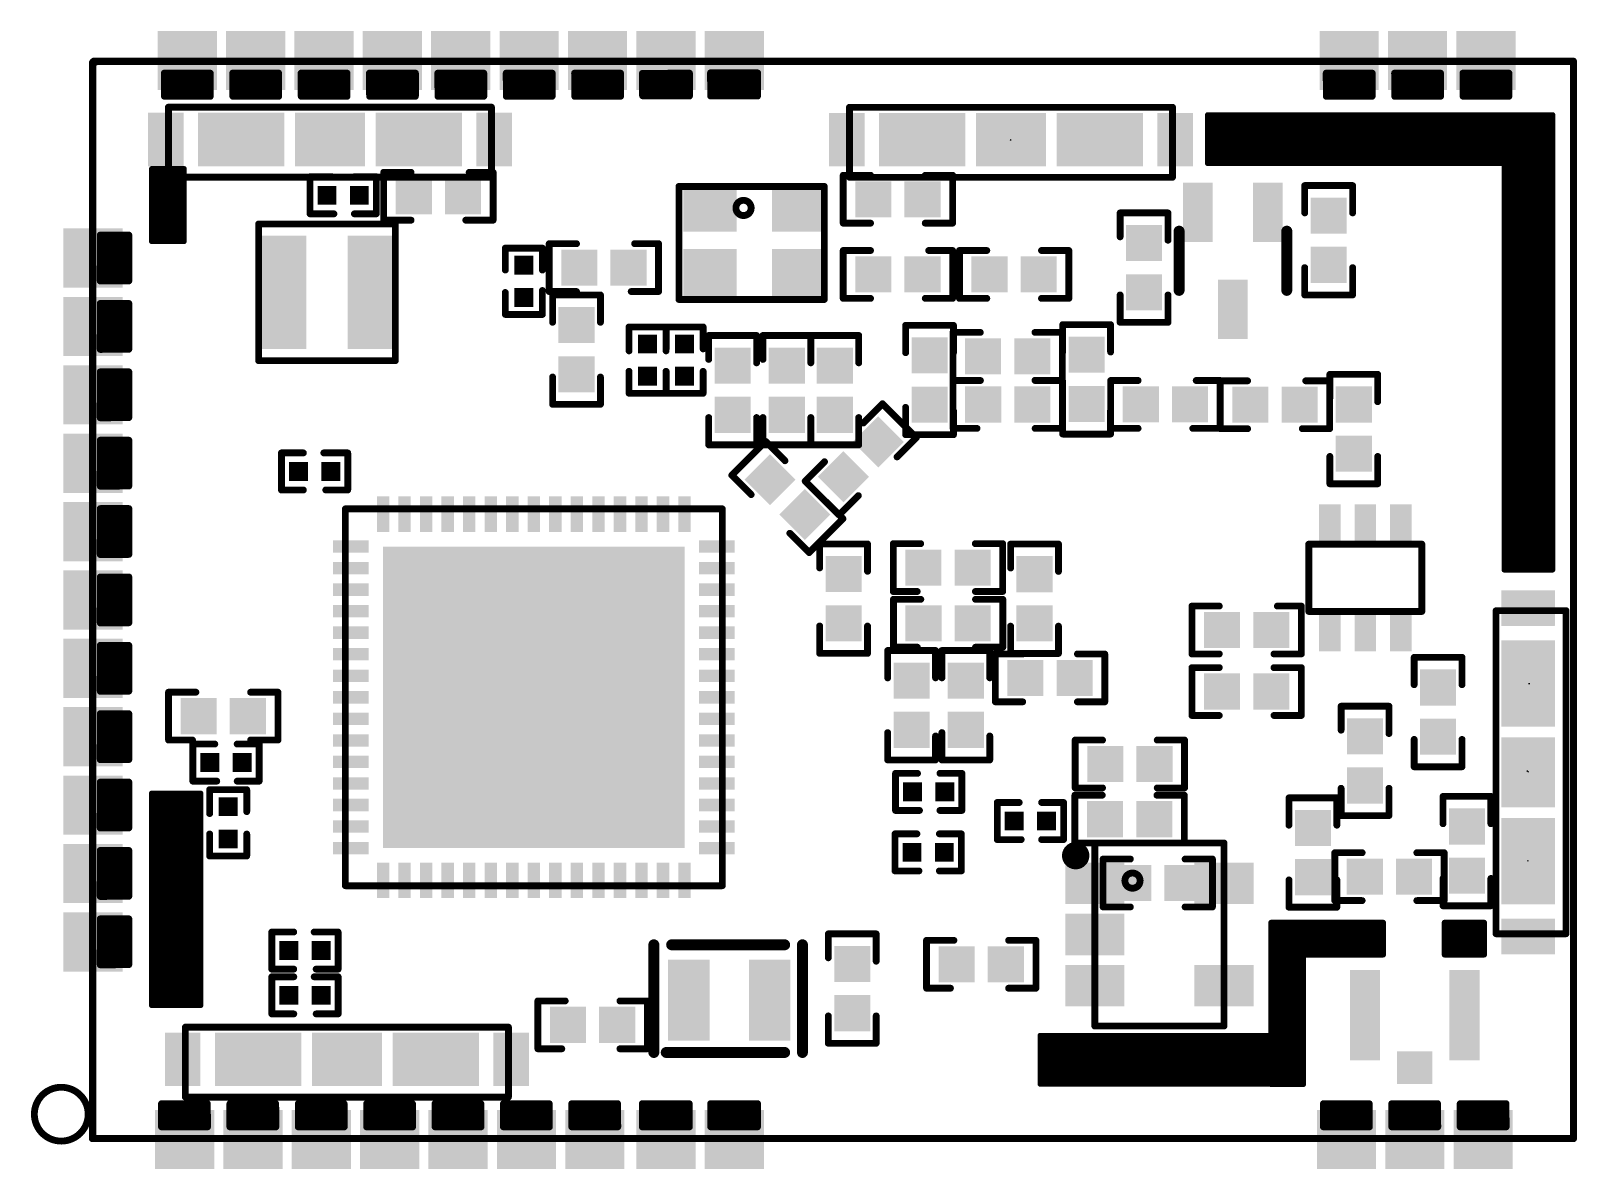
# Model space of a CAD drawing. Extents: x -11.5 to 17.2, y -4.8 to 16.3.
import ezdxf

# ---------------------------------------------------------------- set-up
doc = ezdxf.new("R2010")
doc.units = 0
for name, color, linetype in [('19', 53, 'CONTINUOUS'), ('20', 7, 'CONTINUOUS'), ('21', 253, 'CONTINUOUS'), ('29', 253, 'CONTINUOUS')]:
    doc.layers.add(name, color=color, linetype=linetype)

# ---------------------------------------------------------------- blocks, each defined once
blk = doc.blocks.new('RECT')
blk.add_solid([(-0.5, -0.5), (0.5, -0.5), (-0.5, 0.5), (0.5, 0.5)])
blk = doc.blocks.new('SQUAREP')
blk.add_solid([(-0.5, -0.5), (0.5, -0.5), (-0.5, 0.5), (0.5, 0.5)])

msp = doc.modelspace()

# ---------------------------------------------------------------- linework, layer by layer
at = {"layer": '19'}
for p, q in [((9.7226, 14.3154), (9.7028, 14.3764)), ((-9.0266, 14.318), (-9.0145, 14.318)), ((6.6726, 14.3154), (6.6548, 14.3002)), ((16.2814, 5.6134), (16.2814, 5.6154)), ((16.2814, 4.2154), (16.3068, 4.2164)), ((16.2814, 2.5654), (16.256, 2.5908)), ((16.2814, 0.9154), (16.2687, 0.9169)), ((16.2814, -0.4846), (16.383, -0.4318))]:
    msp.add_line(p, q, dxfattribs=at)
at = {"layer": '20', "const_width": 0.0635}
for points in [[(-10.3568, 15.748, 1), (-10.4204, 15.748)], [(-10.3886, 15.7798, 1), (-10.3886, 15.7163)], [(-10.3632, 15.8052, 1), (-10.3632, 15.7416)], [(-10.3378, 15.7163, 1), (-10.3378, 15.7798)], [(17.1514, 15.7734, 1), (17.0879, 15.7734)], [(17.1196, 15.7416, 1), (17.1196, 15.8052)], [(-10.4204, -4.2418, 1), (-10.3568, -4.2418)], [(-10.3886, -4.2101, 1), (-10.3886, -4.2736)], [(17.0879, -4.2418, 1), (17.1514, -4.2418)], [(17.1196, -4.2736, 1), (17.1196, -4.2101)]]:
    msp.add_lwpolyline(points, format="xyb", dxfattribs=at)
at = {"layer": '20', "const_width": 0.127}
for points in [[(-10.3886, -4.2418), (-10.3886, 15.748)], [(-10.3886, 15.748), (-10.3378, 15.748)], [(-10.3632, 15.7734), (17.1196, 15.7734)], [(17.1196, 15.7734), (17.1196, -4.2418)], [(17.1196, -4.2418), (-10.3886, -4.2418)]]:
    msp.add_lwpolyline(points, dxfattribs=at)
at = {"layer": '21'}
for points, const_width in [([(-10.377, 15.7962, 1), (-10.377, 15.7326)], 0.0635), ([(-10.3453, 15.7644, 1), (-10.4088, 15.7644)], 0.0635), ([(17.1547, 15.7644, 1), (17.0913, 15.7644)], 0.0635), ([(17.123, 15.7326, 1), (17.123, 15.7962)], 0.0635), ([(-8.9449, 14.918, 1), (-9.0084, 14.918)], 0.0635), ([(-8.9766, 14.9497, 1), (-8.9766, 14.8862)], 0.0635), ([(-2.9449, 14.918, 1), (-3.0084, 14.918)], 0.0635), ([(-2.9766, 14.8862, 1), (-2.9766, 14.9497)], 0.0635), ([(3.6726, 14.9472, 1), (3.6726, 14.8837)], 0.0635), ([(3.7043, 14.9154, 1), (3.6408, 14.9154)], 0.0635), ([(9.7043, 14.9154, 1), (9.6408, 14.9154)], 0.0635), ([(9.6726, 14.8837, 1), (9.6726, 14.9472)], 0.0635), ([(-8.9766, 13.6497, 1), (-8.9766, 13.5862)], 0.0635), ([(-9.0084, 13.618, 1), (-8.9449, 13.618)], 0.0635), ([(-6.347, 13.6577, 1), (-6.347, 13.5942)], 0.0635), ([(-6.3153, 13.6259, 1), (-6.3788, 13.6259)], 0.0635), ([(-5.939, 13.5942, 1), (-5.939, 13.6577)], 0.0635), ([(-5.523, 13.6577, 1), (-5.523, 13.5942)], 0.0635), ([(-5.0833, 13.6259, 1), (-5.1467, 13.6259)], 0.0635), ([(-5.115, 13.5942, 1), (-5.115, 13.6577)], 0.0635), ([(-4.9778, 13.7397, 1), (-4.9778, 13.6761)], 0.0635), ([(-4.9461, 13.7079, 1), (-5.0095, 13.7079)], 0.0635), ([(-4.4698, 13.6761, 1), (-4.4698, 13.7397)], 0.0635), ([(-3.3903, 13.7397, 1), (-3.3903, 13.6761)], 0.0635), ([(-3.0084, 13.618, 1), (-2.9449, 13.618)], 0.0635), ([(-2.9141, 13.7079, 1), (-2.9776, 13.7079)], 0.0635), ([(-2.9766, 13.5862, 1), (-2.9766, 13.6497)], 0.0635), ([(-2.9458, 13.6761, 1), (-2.9458, 13.7397)], 0.0635), ([(0.505, 13.4778, 1), (0.505, 13.4143)], 0.0635), ([(0.5368, 13.446, 1), (0.4733, 13.446)], 0.0635), ([(3.2368, 13.446, 1), (3.1732, 13.446)], 0.0635), ([(3.205, 13.4143, 1), (3.205, 13.4778)], 0.0635), ([(3.556, 13.6843, 1), (3.556, 13.6207)], 0.0635), ([(3.5878, 13.6525, 1), (3.5242, 13.6525)], 0.0635), ([(3.6726, 13.6472, 1), (3.6726, 13.5837)], 0.0635), ([(3.6408, 13.6154, 1), (3.7043, 13.6154)], 0.0635), ([(4.064, 13.6207, 1), (4.064, 13.6843)], 0.0635), ([(5.08, 13.6843, 1), (5.08, 13.6207)], 0.0635), ([(5.6197, 13.6525, 1), (5.5563, 13.6525)], 0.0635), ([(5.588, 13.6207, 1), (5.588, 13.6843)], 0.0635), ([(9.6408, 13.6154, 1), (9.7043, 13.6154)], 0.0635), ([(9.6726, 13.5837, 1), (9.6726, 13.6472)], 0.0635), ([(12.1285, 13.4938, 1), (12.1285, 13.4303)], 0.0635), ([(12.1603, 13.462, 1), (12.0968, 13.462)], 0.0635), ([(13.0493, 13.462, 1), (12.9857, 13.462)], 0.0635), ([(13.0175, 13.4303, 1), (13.0175, 13.4938)], 0.0635), ([(1.705, 12.9046, 1), (1.705, 13.1874, 1), (1.705, 12.9046)], 0.127), ([(-6.347, 12.9687, 1), (-6.347, 12.9052)], 0.0635), ([(-6.3788, 12.9369, 1), (-6.3153, 12.9369)], 0.0635), ([(-5.9025, 12.9052, 1), (-5.9025, 12.9687)], 0.0635), ([(-5.523, 12.9687, 1), (-5.523, 12.9052)], 0.0635), ([(-5.1467, 12.9369, 1), (-5.0833, 12.9369)], 0.0635), ([(-5.115, 12.9052, 1), (-5.115, 12.9687)], 0.0635), ([(8.7313, 12.954, 1), (8.6677, 12.954)], 0.0635), ([(8.6995, 12.9858, 1), (8.6995, 12.9223)], 0.0635), ([(9.6203, 12.954, 1), (9.5567, 12.954)], 0.0635), ([(9.5885, 12.9223, 1), (9.5885, 12.9858)], 0.0635), ([(12.0968, 12.954, 1), (12.1603, 12.954)], 0.0635), ([(12.9857, 12.954, 1), (13.0493, 12.954)], 0.0635), ([(-7.2691, 12.749, 1), (-7.3326, 12.749)], 0.0635), ([(-7.3008, 12.7808, 1), (-7.3008, 12.7172)], 0.0635), ([(-4.9778, 12.8507, 1), (-4.9778, 12.7872)], 0.0635), ([(-5.0095, 12.8189, 1), (-4.9461, 12.8189)], 0.0635), ([(-4.7291, 12.749, 1), (-4.7926, 12.749)], 0.0635), ([(-4.7608, 12.7172, 1), (-4.7608, 12.7808)], 0.0635), ([(-4.4698, 12.7872, 1), (-4.4698, 12.8507)], 0.0635), ([(-3.4538, 12.8507, 1), (-3.4538, 12.7872)], 0.0635), ([(-2.9776, 12.8189, 1), (-2.9141, 12.8189)], 0.0635), ([(-2.9458, 12.7872, 1), (-2.9458, 12.8507)], 0.0635), ([(3.5242, 12.7635, 1), (3.5878, 12.7635)], 0.0635), ([(3.556, 12.7953, 1), (3.556, 12.7317)], 0.0635), ([(4.064, 12.7317, 1), (4.064, 12.7953)], 0.0635), ([(5.08, 12.7953, 1), (5.08, 12.7317)], 0.0635), ([(5.5563, 12.7635, 1), (5.6197, 12.7635)], 0.0635), ([(5.588, 12.7317, 1), (5.588, 12.7953)], 0.0635), ([(9.8458, 12.615, 1), (9.7442, 12.615)], 0.1016), ([(11.8458, 12.615, 1), (11.7442, 12.615)], 0.1016), ([(-2.6877, 12.3, 1), (-2.7513, 12.3)], 0.0635), ([(-2.7195, 12.3318, 1), (-2.7195, 12.2683)], 0.0635), ([(-1.9988, 12.3, 1), (-2.0623, 12.3)], 0.0635), ([(-2.0305, 12.2683, 1), (-2.0305, 12.3318)], 0.0635), ([(-1.905, 12.4143, 1), (-1.905, 12.3507)], 0.0635), ([(-1.8733, 12.3825, 1), (-1.9367, 12.3825)], 0.0635), ([(-1.397, 12.3507, 1), (-1.397, 12.4143)], 0.0635), ([(-0.3175, 12.4143, 1), (-0.3175, 12.3507)], 0.0635), ([(0.1588, 12.3825, 1), (0.0953, 12.3825)], 0.0635), ([(0.127, 12.3507, 1), (0.127, 12.4143)], 0.0635), ([(8.6677, 12.5095, 1), (8.7313, 12.5095)], 0.0635), ([(9.5567, 12.446, 1), (9.6203, 12.446)], 0.0635), ([(3.5878, 12.2555, 1), (3.5242, 12.2555)], 0.0635), ([(3.556, 12.2873, 1), (3.556, 12.2238)], 0.0635), ([(4.064, 12.2238, 1), (4.064, 12.2873)], 0.0635), ([(5.1435, 12.2873, 1), (5.1435, 12.2238)], 0.0635), ([(5.6197, 12.2555, 1), (5.5563, 12.2555)], 0.0635), ([(5.588, 12.2238, 1), (5.588, 12.2873)], 0.0635), ([(5.715, 12.2873, 1), (5.715, 12.2238)], 0.0635), ([(5.7467, 12.2555, 1), (5.6833, 12.2555)], 0.0635), ([(6.223, 12.2238, 1), (6.223, 12.2873)], 0.0635), ([(7.239, 12.2873, 1), (7.239, 12.2238)], 0.0635), ([(7.7788, 12.2555, 1), (7.7153, 12.2555)], 0.0635), ([(7.747, 12.2238, 1), (7.747, 12.2873)], 0.0635), ([(-2.7513, 11.892, 1), (-2.6877, 11.892)], 0.0635), ([(-2.0623, 11.892, 1), (-1.9988, 11.892)], 0.0635), ([(12.1603, 11.938, 1), (12.0968, 11.938)], 0.0635), ([(13.0493, 11.938, 1), (12.9857, 11.938)], 0.0635), ([(-2.6877, 11.476, 1), (-2.7513, 11.476)], 0.0635), ([(-1.9988, 11.5125, 1), (-2.0623, 11.5125)], 0.0635), ([(-1.905, 11.5253, 1), (-1.905, 11.4618)], 0.0635), ([(-1.9367, 11.4935, 1), (-1.8733, 11.4935)], 0.0635), ([(-1.8415, 11.4618, 1), (-1.8415, 11.3982)], 0.0635), ([(-1.8098, 11.43, 1), (-1.8733, 11.43)], 0.0635), ([(-1.397, 11.4618, 1), (-1.397, 11.5253)], 0.0635), ([(-0.9207, 11.43, 1), (-0.9843, 11.43)], 0.0635), ([(-0.9525, 11.3982, 1), (-0.9525, 11.4618)], 0.0635), ([(-0.381, 11.5253, 1), (-0.381, 11.4618)], 0.0635), ([(0.0953, 11.4935, 1), (0.1588, 11.4935)], 0.0635), ([(0.127, 11.4618, 1), (0.127, 11.5253)], 0.0635), ([(8.7313, 11.43, 1), (8.6677, 11.43)], 0.0635), ([(9.6203, 11.43, 1), (9.5567, 11.43)], 0.0635), ([(9.7442, 11.515, 1), (9.8458, 11.515)], 0.1016), ([(11.7442, 11.515, 1), (11.8458, 11.515)], 0.1016), ([(12.1285, 11.4618, 1), (12.1285, 11.3982)], 0.0635), ([(13.0175, 11.3982, 1), (13.0175, 11.4618)], 0.0635), ([(0.505, 11.3778, 1), (0.505, 11.3142)], 0.0635), ([(0.4733, 11.346, 1), (0.5368, 11.346)], 0.0635), ([(3.1732, 11.346, 1), (3.2368, 11.346)], 0.0635), ([(3.205, 11.3142, 1), (3.205, 11.3778)], 0.0635), ([(3.556, 11.3983, 1), (3.556, 11.3347)], 0.0635), ([(3.5242, 11.3665, 1), (3.5878, 11.3665)], 0.0635), ([(4.064, 11.3347, 1), (4.064, 11.3983)], 0.0635), ([(5.08, 11.3983, 1), (5.08, 11.3347)], 0.0635), ([(5.5563, 11.3665, 1), (5.6197, 11.3665)], 0.0635), ([(5.588, 11.3347, 1), (5.588, 11.3983)], 0.0635), ([(5.715, 11.3983, 1), (5.715, 11.3347)], 0.0635), ([(5.6833, 11.3665, 1), (5.7467, 11.3665)], 0.0635), ([(6.223, 11.3347, 1), (6.223, 11.3983)], 0.0635), ([(7.239, 11.3983, 1), (7.239, 11.3347)], 0.0635), ([(7.7153, 11.3665, 1), (7.7788, 11.3665)], 0.0635), ([(7.747, 11.3347, 1), (7.747, 11.3983)], 0.0635), ([(12.0968, 11.43, 1), (12.1603, 11.43)], 0.0635), ([(12.9857, 11.43, 1), (13.0493, 11.43)], 0.0635), ([(-2.7513, 11.068, 1), (-2.6877, 11.068)], 0.0635), ([(-2.7195, 11.0998, 1), (-2.7195, 11.0363)], 0.0635), ([(-2.0623, 11.068, 1), (-1.9988, 11.068)], 0.0635), ([(-2.0305, 11.0363, 1), (-2.0305, 11.0998)], 0.0635), ([(-1.8733, 10.922, 1), (-1.8098, 10.922)], 0.0635), ([(-0.9843, 10.922, 1), (-0.9207, 10.922)], 0.0635), ([(4.7155, 10.8978, 1), (4.7155, 10.8342)], 0.0635), ([(4.7473, 10.866, 1), (4.6838, 10.866)], 0.0635), ([(5.6363, 10.866, 1), (5.5728, 10.866)], 0.0635), ([(5.6045, 10.8342, 1), (5.6045, 10.8978)], 0.0635), ([(7.665, 10.878, 1), (7.6015, 10.878)], 0.0635), ([(7.6332, 10.9097, 1), (7.6332, 10.8462)], 0.0635), ([(8.554, 10.878, 1), (8.4905, 10.878)], 0.0635), ([(8.5222, 10.8462, 1), (8.5222, 10.9097)], 0.0635), ([(8.6995, 10.9538, 1), (8.6995, 10.8902)], 0.0635), ([(8.6677, 10.922, 1), (8.7313, 10.922)], 0.0635), ([(9.5567, 10.922, 1), (9.6203, 10.922)], 0.0635), ([(9.5885, 10.8902, 1), (9.5885, 10.9538)], 0.0635), ([(-0.4215, 10.8678, 1), (-0.4215, 10.8042)], 0.0635), ([(-0.3898, 10.836, 1), (-0.4533, 10.836)], 0.0635), ([(0.2655, 10.8678, 1), (0.2655, 10.8042)], 0.0635), ([(0.2973, 10.836, 1), (0.2338, 10.836)], 0.0635), ([(0.2993, 10.836, 1), (0.2358, 10.836)], 0.0635), ([(0.2675, 10.8042, 1), (0.2675, 10.8678)], 0.0635), ([(0.9863, 10.836, 1), (0.9227, 10.836)], 0.0635), ([(0.9545, 10.8042, 1), (0.9545, 10.8678)], 0.0635), ([(1.0585, 10.709, 1), (1.0585, 10.6455)], 0.0635), ([(1.0902, 10.6772, 1), (1.0268, 10.6772)], 0.0635), ([(1.9792, 10.6772, 1), (1.9158, 10.6772)], 0.0635), ([(1.9475, 10.6455, 1), (1.9475, 10.709)], 0.0635), ([(2.0973, 10.6772, 1), (2.0337, 10.6772)], 0.0635), ([(2.0655, 10.709, 1), (2.0655, 10.6455)], 0.0635), ([(2.9863, 10.6772, 1), (2.9228, 10.6772)], 0.0635), ([(2.9555, 10.709, 1), (2.9555, 10.6455)], 0.0635), ([(2.9873, 10.6772, 1), (2.9238, 10.6772)], 0.0635), ([(2.9545, 10.6455, 1), (2.9545, 10.709)], 0.0635), ([(3.8763, 10.6772, 1), (3.8127, 10.6772)], 0.0635), ([(3.8445, 10.6455, 1), (3.8445, 10.709)], 0.0635), ([(5.594, 10.7663, 1), (5.594, 10.7027)], 0.0635), ([(5.6258, 10.7345, 1), (5.5623, 10.7345)], 0.0635), ([(6.102, 10.7027, 1), (6.102, 10.7663)], 0.0635), ([(7.118, 10.7663, 1), (7.118, 10.7027)], 0.0635), ([(7.6578, 10.7345, 1), (7.5943, 10.7345)], 0.0635), ([(7.626, 10.7027, 1), (7.626, 10.7663)], 0.0635), ([(-0.4533, 10.3915, 1), (-0.3898, 10.3915)], 0.0635), ([(0.2338, 10.3915, 1), (0.2973, 10.3915)], 0.0635), ([(0.2358, 10.428, 1), (0.2993, 10.428)], 0.0635), ([(0.9227, 10.428, 1), (0.9863, 10.428)], 0.0635), ([(4.6838, 10.358, 1), (4.7473, 10.358)], 0.0635), ([(5.5728, 10.358, 1), (5.6363, 10.358)], 0.0635), ([(7.6015, 10.37, 1), (7.665, 10.37)], 0.0635), ([(8.4905, 10.37, 1), (8.554, 10.37)], 0.0635), ([(-7.3326, 10.209, 1), (-7.2691, 10.209)], 0.0635), ([(-7.3008, 10.2408, 1), (-7.3008, 10.1772)], 0.0635), ([(-4.7926, 10.209, 1), (-4.7291, 10.209)], 0.0635), ([(-4.7608, 10.1772, 1), (-4.7608, 10.2408)], 0.0635), ([(-0.3898, 10.012, 1), (-0.4533, 10.012)], 0.0635), ([(0.2973, 10.012, 1), (0.2338, 10.012)], 0.0635), ([(0.2993, 10.012, 1), (0.2358, 10.012)], 0.0635), ([(0.9863, 10.012, 1), (0.9227, 10.012)], 0.0635), ([(1.0268, 10.2327, 1), (1.0902, 10.2327)], 0.0635), ([(1.9158, 10.1692, 1), (1.9792, 10.1692)], 0.0635), ([(2.0337, 10.2327, 1), (2.0973, 10.2327)], 0.0635), ([(2.9228, 10.1692, 1), (2.9863, 10.1692)], 0.0635), ([(2.9238, 10.2327, 1), (2.9873, 10.2327)], 0.0635), ([(3.8127, 10.1692, 1), (3.8763, 10.1692)], 0.0635), ([(-1.8098, 9.906, 1), (-1.8733, 9.906)], 0.0635), ([(-0.9207, 9.906, 1), (-0.9843, 9.906)], 0.0635), ([(5.594, 9.8773, 1), (5.594, 9.8138)], 0.0635), ([(5.5623, 9.8455, 1), (5.6258, 9.8455)], 0.0635), ([(5.5969, 9.8723, 1), (5.5969, 9.8088)], 0.0635), ([(5.6287, 9.8405, 1), (5.5652, 9.8405)], 0.0635), ([(6.0385, 9.8138, 1), (6.0385, 9.8773)], 0.0635), ([(6.1049, 9.8088, 1), (6.1049, 9.8723)], 0.0635), ([(7.118, 9.8773, 1), (7.118, 9.8138)], 0.0635), ([(7.1209, 9.8723, 1), (7.1209, 9.8088)], 0.0635), ([(7.5943, 9.8455, 1), (7.6578, 9.8455)], 0.0635), ([(7.6607, 9.8405, 1), (7.5972, 9.8405)], 0.0635), ([(7.626, 9.8138, 1), (7.626, 9.8773)], 0.0635), ([(7.6289, 9.8088, 1), (7.6289, 9.8723)], 0.0635), ([(8.557, 9.8413, 1), (8.4935, 9.8413)], 0.0635), ([(8.5252, 9.873, 1), (8.5252, 9.8095)], 0.0635), ([(9.0332, 9.8095, 1), (9.0332, 9.873)], 0.0635), ([(10.1127, 9.873, 1), (10.1127, 9.8095)], 0.0635), ([(10.589, 9.8413, 1), (10.5255, 9.8413)], 0.0635), ([(10.5913, 9.8348, 1), (10.5278, 9.8348)], 0.0635), ([(10.5595, 9.8666, 1), (10.5595, 9.8031)], 0.0635), ([(10.5572, 9.8095, 1), (10.5572, 9.873)], 0.0635), ([(11.0675, 9.8031, 1), (11.0675, 9.8666)], 0.0635), ([(12.147, 9.8666, 1), (12.147, 9.8031)], 0.0635), ([(12.6233, 9.8348, 1), (12.5598, 9.8348)], 0.0635), ([(12.5949, 9.9867, 1), (12.5949, 9.9232)], 0.0635), ([(12.6266, 9.9549, 1), (12.5631, 9.9549)], 0.0635), ([(12.5915, 9.8031, 1), (12.5915, 9.8666)], 0.0635), ([(13.5156, 9.9549, 1), (13.4521, 9.9549)], 0.0635), ([(13.4839, 9.9232, 1), (13.4839, 9.9867)], 0.0635), ([(-0.4215, 9.6358, 1), (-0.4215, 9.5723)], 0.0635), ([(-0.4533, 9.604, 1), (-0.3898, 9.604)], 0.0635), ([(0.2655, 9.6358, 1), (0.2655, 9.5723)], 0.0635), ([(0.2338, 9.604, 1), (0.2973, 9.604)], 0.0635), ([(0.2358, 9.604, 1), (0.2993, 9.604)], 0.0635), ([(0.2675, 9.5723, 1), (0.2675, 9.6358)], 0.0635), ([(0.9227, 9.604, 1), (0.9863, 9.604)], 0.0635), ([(0.9545, 9.5723, 1), (0.9545, 9.6358)], 0.0635), ([(12.5631, 9.5104, 1), (12.6266, 9.5104)], 0.0635), ([(13.4521, 9.4469, 1), (13.5156, 9.4469)], 0.0635), ([(-1.8415, 9.4298, 1), (-1.8415, 9.3662)], 0.0635), ([(-1.8733, 9.398, 1), (-1.8098, 9.398)], 0.0635), ([(-0.9843, 9.398, 1), (-0.9207, 9.398)], 0.0635), ([(-0.9525, 9.3662, 1), (-0.9525, 9.4298)], 0.0635), ([(1.0902, 9.1532, 1), (1.0268, 9.1532)], 0.0635), ([(1.9792, 9.1532, 1), (1.9158, 9.1532)], 0.0635), ([(2.0973, 9.1532, 1), (2.0337, 9.1532)], 0.0635), ([(2.9863, 9.1532, 1), (2.9228, 9.1532)], 0.0635), ([(2.9873, 9.1532, 1), (2.9238, 9.1532)], 0.0635), ([(3.8763, 9.1532, 1), (3.8127, 9.1532)], 0.0635), ([(4.3096, 9.4322, 1), (4.2647, 9.3873)], 0.0635), ([(4.3096, 9.3873, 1), (4.2647, 9.4322)], 0.0635), ([(4.7473, 9.342, 1), (4.6838, 9.342)], 0.0635), ([(5.6363, 9.2785, 1), (5.5728, 9.2785)], 0.0635), ([(7.665, 9.354, 1), (7.6015, 9.354)], 0.0635), ([(8.554, 9.2905, 1), (8.4905, 9.2905)], 0.0635), ([(3.9054, 9.073, 1), (3.9504, 9.0281)], 0.0635), ([(5.5969, 8.9833, 1), (5.5969, 8.9198)], 0.0635), ([(5.5652, 8.9515, 1), (5.6287, 8.9515)], 0.0635), ([(6.0414, 8.9198, 1), (6.0414, 8.9833)], 0.0635), ([(7.1209, 8.9833, 1), (7.1209, 8.9198)], 0.0635), ([(7.5972, 8.9515, 1), (7.6607, 8.9515)], 0.0635), ([(7.6332, 8.8777, 1), (7.6332, 8.8142)], 0.0635), ([(7.6289, 8.9198, 1), (7.6289, 8.9833)], 0.0635), ([(8.5252, 8.984, 1), (8.5252, 8.9205)], 0.0635), ([(8.4935, 8.9523, 1), (8.557, 8.9523)], 0.0635), ([(8.5222, 8.8142, 1), (8.5222, 8.8777)], 0.0635), ([(9.0332, 8.9205, 1), (9.0332, 8.984)], 0.0635), ([(10.0492, 8.984, 1), (10.0492, 8.9205)], 0.0635), ([(10.5255, 8.9523, 1), (10.589, 8.9523)], 0.0635), ([(10.5595, 8.9776, 1), (10.5595, 8.9141)], 0.0635), ([(10.5278, 8.9458, 1), (10.5913, 8.9458)], 0.0635), ([(10.5572, 8.9205, 1), (10.5572, 8.984)], 0.0635), ([(11.0675, 8.9141, 1), (11.0675, 8.9776)], 0.0635), ([(12.0835, 8.9776, 1), (12.0835, 8.9141)], 0.0635), ([(12.5598, 8.9458, 1), (12.6233, 8.9458)], 0.0635), ([(12.5915, 8.9141, 1), (12.5915, 8.9776)], 0.0635), ([(1.0585, 8.677, 1), (1.0585, 8.6135)], 0.0635), ([(1.0268, 8.6452, 1), (1.0902, 8.6452)], 0.0635), ([(1.9158, 8.6452, 1), (1.9792, 8.6452)], 0.0635), ([(1.9475, 8.6135, 1), (1.9475, 8.677)], 0.0635), ([(2.0337, 8.6452, 1), (2.0973, 8.6452)], 0.0635), ([(2.0655, 8.677, 1), (2.0655, 8.6135)], 0.0635), ([(2.138, 8.732, 1), (2.0931, 8.6871)], 0.0635), ([(2.138, 8.6871, 1), (2.0931, 8.732)], 0.0635), ([(2.9228, 8.6452, 1), (2.9863, 8.6452)], 0.0635), ([(2.9555, 8.677, 1), (2.9555, 8.6135)], 0.0635), ([(2.9238, 8.6452, 1), (2.9873, 8.6452)], 0.0635), ([(2.9545, 8.6135, 1), (2.9545, 8.677)], 0.0635), ([(3.8127, 8.6452, 1), (3.8763, 8.6452)], 0.0635), ([(3.8445, 8.6135, 1), (3.8445, 8.677)], 0.0635), ([(4.7155, 8.8658, 1), (4.7155, 8.8022)], 0.0635), ([(4.6838, 8.834, 1), (4.7473, 8.834)], 0.0635), ([(4.9382, 8.7587, 1), (4.8933, 8.8036)], 0.0635), ([(4.8933, 8.7587, 1), (4.9382, 8.8036)], 0.0635), ([(5.5728, 8.834, 1), (5.6363, 8.834)], 0.0635), ([(5.6045, 8.8022, 1), (5.6045, 8.8658)], 0.0635), ([(7.6015, 8.846, 1), (7.665, 8.846)], 0.0635), ([(8.4905, 8.846, 1), (8.554, 8.846)], 0.0635), ([(-6.878, 8.5283, 1), (-6.878, 8.4648)], 0.0635), ([(-6.8463, 8.4965, 1), (-6.9097, 8.4965)], 0.0635), ([(-6.47, 8.4648, 1), (-6.47, 8.5283)], 0.0635), ([(-6.0905, 8.5283, 1), (-6.0905, 8.4648)], 0.0635), ([(-5.6143, 8.4965, 1), (-5.6777, 8.4965)], 0.0635), ([(-5.646, 8.4648, 1), (-5.646, 8.5283)], 0.0635), ([(2.4523, 8.3279, 1), (2.4972, 8.3728)], 0.0635), ([(3.2319, 8.3096, 1), (3.187, 8.3545)], 0.0635), ([(4.5341, 8.4444, 1), (4.579, 8.3994)], 0.0635), ([(12.6266, 8.4309, 1), (12.5631, 8.4309)], 0.0635), ([(13.5156, 8.4309, 1), (13.4521, 8.4309)], 0.0635), ([(1.5093, 8.1034, 1), (1.4644, 8.0585)], 0.0635), ([(1.4644, 8.1034, 1), (1.5093, 8.0585)], 0.0635), ([(-6.878, 7.8392, 1), (-6.878, 7.7758)], 0.0635), ([(-6.9097, 7.8075, 1), (-6.8463, 7.8075)], 0.0635), ([(-6.47, 7.7758, 1), (-6.47, 7.8392)], 0.0635), ([(-6.054, 7.8392, 1), (-6.054, 7.7758)], 0.0635), ([(-5.6777, 7.8075, 1), (-5.6143, 7.8075)], 0.0635), ([(-5.646, 7.7758, 1), (-5.646, 7.8392)], 0.0635), ([(1.8236, 7.6993, 1), (1.8686, 7.7442)], 0.0635), ([(2.8727, 7.9953, 1), (2.8278, 7.9504)], 0.0635), ([(2.8278, 7.9953, 1), (2.8727, 7.9504)], 0.0635), ([(3.8605, 7.681, 1), (3.8156, 7.7259)], 0.0635), ([(12.5949, 7.9547, 1), (12.5949, 7.8912)], 0.0635), ([(12.5631, 7.9229, 1), (12.6266, 7.9229)], 0.0635), ([(13.4521, 7.9229, 1), (13.5156, 7.9229)], 0.0635), ([(13.4839, 7.8912, 1), (13.4839, 7.9547)], 0.0635), ([(-5.69, 7.4888, 1), (-5.69, 7.4253)], 0.0635), ([(-5.6583, 7.457, 1), (-5.7218, 7.457)], 0.0635), ([(1.3417, 7.457, 1), (1.2783, 7.457)], 0.0635), ([(1.31, 7.4253, 1), (1.31, 7.4888)], 0.0635), ([(3.2605, 7.6095, 1), (3.2156, 7.5645)], 0.0635), ([(3.4564, 7.3667, 1), (3.5013, 7.3218)], 0.0635), ([(3.4564, 7.3218, 1), (3.5013, 7.3667)], 0.0635), ([(3.5748, 7.2502, 1), (3.5299, 7.2951)], 0.0635), ([(3.5299, 7.2502, 1), (3.5748, 7.2951)], 0.0635), ([(2.587, 7.0257, 1), (2.5421, 6.9808)], 0.0635), ([(2.9013, 6.6665, 1), (2.9462, 6.6216)], 0.0635), ([(2.9013, 6.6216, 1), (2.9462, 6.6665)], 0.0635), ([(3.1509, 6.805, 1), (3.0873, 6.805)], 0.0635), ([(3.1191, 6.8367, 1), (3.1191, 6.7732)], 0.0635), ([(4.0398, 6.805, 1), (3.9763, 6.805)], 0.0635), ([(4.0081, 6.7732, 1), (4.0081, 6.8367)], 0.0635), ([(4.4864, 6.8428, 1), (4.4864, 6.7793)], 0.0635), ([(4.5181, 6.8111, 1), (4.4546, 6.8111)], 0.0635), ([(4.9944, 6.7793, 1), (4.9944, 6.8428)], 0.0635), ([(6.0104, 6.8428, 1), (6.0104, 6.7793)], 0.0635), ([(6.5501, 6.8111, 1), (6.4866, 6.8111)], 0.0635), ([(6.5184, 6.7793, 1), (6.5184, 6.8428)], 0.0635), ([(6.6973, 6.803, 1), (6.6338, 6.803)], 0.0635), ([(6.6655, 6.8347, 1), (6.6655, 6.7713)], 0.0635), ([(7.5862, 6.803, 1), (7.5228, 6.803)], 0.0635), ([(7.5545, 6.7713, 1), (7.5545, 6.8347)], 0.0635), ([(12.2032, 6.8335, 1), (12.2032, 6.77)], 0.0635), ([(12.235, 6.8017, 1), (12.1715, 6.8017)], 0.0635), ([(14.335, 6.8017, 1), (14.2715, 6.8017)], 0.0635), ([(14.3032, 6.77, 1), (14.3032, 6.8335)], 0.0635), ([(3.0873, 6.3605, 1), (3.1509, 6.3605)], 0.0635), ([(3.9763, 6.297, 1), (4.0398, 6.297)], 0.0635), ([(6.6338, 6.3585, 1), (6.6973, 6.3585)], 0.0635), ([(7.5228, 6.295, 1), (7.5862, 6.295)], 0.0635), ([(4.4864, 5.9538, 1), (4.4864, 5.8903)], 0.0635), ([(4.4546, 5.9221, 1), (4.5181, 5.9221)], 0.0635), ([(4.5209, 5.7767, 1), (4.4574, 5.7767)], 0.0635), ([(4.4892, 5.8084, 1), (4.4892, 5.7449)], 0.0635), ([(4.9309, 5.8903, 1), (4.9309, 5.9538)], 0.0635), ([(4.9972, 5.7449, 1), (4.9972, 5.8084)], 0.0635), ([(6.0104, 5.9538, 1), (6.0104, 5.8903)], 0.0635), ([(6.0132, 5.8084, 1), (6.0132, 5.7449)], 0.0635), ([(6.4866, 5.9221, 1), (6.5501, 5.9221)], 0.0635), ([(6.5529, 5.7767, 1), (6.4894, 5.7767)], 0.0635), ([(6.5184, 5.8903, 1), (6.5184, 5.9538)], 0.0635), ([(6.5212, 5.7449, 1), (6.5212, 5.8084)], 0.0635), ([(10.033, 5.6833, 1), (10.033, 5.6198)], 0.0635), ([(10.0648, 5.6515, 1), (10.0013, 5.6515)], 0.0635), ([(10.541, 5.6198, 1), (10.541, 5.6833)], 0.0635), ([(11.6205, 5.6833, 1), (11.6205, 5.6198)], 0.0635), ([(12.0968, 5.6515, 1), (12.0333, 5.6515)], 0.0635), ([(12.065, 5.6198, 1), (12.065, 5.6833)], 0.0635), ([(12.2032, 5.5835, 1), (12.2032, 5.52)], 0.0635), ([(12.1715, 5.5517, 1), (12.235, 5.5517)], 0.0635), ([(14.2715, 5.5517, 1), (14.335, 5.5517)], 0.0635), ([(14.3032, 5.52, 1), (14.3032, 5.5835)], 0.0635), ([(15.7132, 5.5654, 1), (15.6496, 5.5654)], 0.0635), ([(15.6814, 5.5972, 1), (15.6814, 5.5337)], 0.0635), ([(17.0131, 5.5654, 1), (16.9497, 5.5654)], 0.0635), ([(16.9814, 5.5337, 1), (16.9814, 5.5972)], 0.0635), ([(3.1509, 5.281, 1), (3.0873, 5.281)], 0.0635), ([(4.0398, 5.281, 1), (3.9763, 5.281)], 0.0635), ([(6.6973, 5.279, 1), (6.6338, 5.279)], 0.0635), ([(7.5862, 5.279, 1), (7.5228, 5.279)], 0.0635), ([(4.3823, 4.8578, 1), (4.3823, 4.7943)], 0.0635), ([(4.414, 4.826, 1), (4.3506, 4.826)], 0.0635), ([(4.4892, 4.9194, 1), (4.4892, 4.8559)], 0.0635), ([(4.4574, 4.8877, 1), (4.5209, 4.8877)], 0.0635), ([(4.9337, 4.8559, 1), (4.9337, 4.9194)], 0.0635), ([(5.303, 4.826, 1), (5.2396, 4.826)], 0.0635), ([(5.2713, 4.7943, 1), (5.2713, 4.8578)], 0.0635), ([(5.3893, 4.8578, 1), (5.3893, 4.7943)], 0.0635), ([(5.4211, 4.826, 1), (5.3576, 4.826)], 0.0635), ([(6.0132, 4.9194, 1), (6.0132, 4.8559)], 0.0635), ([(6.3101, 4.826, 1), (6.2466, 4.826)], 0.0635), ([(6.2783, 4.7943, 1), (6.2783, 4.8578)], 0.0635), ([(6.4894, 4.8877, 1), (6.5529, 4.8877)], 0.0635), ([(6.5212, 4.8559, 1), (6.5212, 4.9194)], 0.0635), ([(3.0873, 4.773, 1), (3.1509, 4.773)], 0.0635), ([(3.1191, 4.8047, 1), (3.1191, 4.7412)], 0.0635), ([(3.9763, 4.773, 1), (4.0398, 4.773)], 0.0635), ([(4.0081, 4.7412, 1), (4.0081, 4.8047)], 0.0635), ([(6.3822, 4.7936, 1), (6.3822, 4.7302)], 0.0635), ([(6.4139, 4.7619, 1), (6.3505, 4.7619)], 0.0635), ([(6.6338, 4.771, 1), (6.6973, 4.771)], 0.0635), ([(6.6655, 4.8027, 1), (6.6655, 4.7393)], 0.0635), ([(6.8902, 4.7302, 1), (6.8902, 4.7936)], 0.0635), ([(7.5228, 4.771, 1), (7.5862, 4.771)], 0.0635), ([(7.5545, 4.7393, 1), (7.5545, 4.8027)], 0.0635), ([(7.9062, 4.7936, 1), (7.9062, 4.7302)], 0.0635), ([(8.446, 4.7619, 1), (8.3825, 4.7619)], 0.0635), ([(8.4142, 4.7302, 1), (8.4142, 4.7936)], 0.0635), ([(10.033, 4.7942, 1), (10.033, 4.7308)], 0.0635), ([(10.0013, 4.7625, 1), (10.0648, 4.7625)], 0.0635), ([(10.541, 4.7308, 1), (10.541, 4.7942)], 0.0635), ([(11.557, 4.7942, 1), (11.557, 4.7308)], 0.0635), ([(12.0333, 4.7625, 1), (12.0968, 4.7625)], 0.0635), ([(12.065, 4.7308, 1), (12.065, 4.7942)], 0.0635), ([(14.1923, 4.699, 1), (14.1288, 4.699)], 0.0635), ([(14.1605, 4.7307, 1), (14.1605, 4.6673)], 0.0635), ([(15.0813, 4.699, 1), (15.0177, 4.699)], 0.0635), ([(15.0495, 4.6673, 1), (15.0495, 4.7307)], 0.0635), ([(4.3506, 4.318, 1), (4.414, 4.318)], 0.0635), ([(5.2396, 4.318, 1), (5.303, 4.318)], 0.0635), ([(5.3576, 4.318, 1), (5.4211, 4.318)], 0.0635), ([(6.2466, 4.318, 1), (6.3101, 4.318)], 0.0635), ([(10.033, 4.5403, 1), (10.033, 4.4768)], 0.0635), ([(10.0648, 4.5085, 1), (10.0013, 4.5085)], 0.0635), ([(10.541, 4.4768, 1), (10.541, 4.5403)], 0.0635), ([(11.557, 4.5403, 1), (11.557, 4.4768)], 0.0635), ([(12.0968, 4.5085, 1), (12.0333, 4.5085)], 0.0635), ([(12.065, 4.4768, 1), (12.065, 4.5403)], 0.0635), ([(-8.9424, 4.0521, 1), (-9.006, 4.0521)], 0.0635), ([(-8.9742, 4.0838, 1), (-8.9742, 4.0204)], 0.0635), ([(-8.4662, 4.0204, 1), (-8.4662, 4.0838)], 0.0635), ([(-7.4502, 4.0838, 1), (-7.4502, 4.0204)], 0.0635), ([(-6.9105, 4.0521, 1), (-6.974, 4.0521)], 0.0635), ([(-6.9422, 4.0204, 1), (-6.9422, 4.0838)], 0.0635), ([(14.1288, 4.191, 1), (14.1923, 4.191)], 0.0635), ([(15.0177, 4.191, 1), (15.0813, 4.191)], 0.0635), ([(6.3822, 3.9047, 1), (6.3822, 3.8411)], 0.0635), ([(6.3505, 3.8729, 1), (6.4139, 3.8729)], 0.0635), ([(6.8902, 3.8411, 1), (6.8902, 3.9047)], 0.0635), ([(7.9062, 3.9047, 1), (7.9062, 3.8411)], 0.0635), ([(8.3825, 3.8729, 1), (8.446, 3.8729)], 0.0635), ([(8.4142, 3.8411, 1), (8.4142, 3.9047)], 0.0635), ([(12.8036, 3.8234, 1), (12.8036, 3.7599)], 0.0635), ([(12.8354, 3.7916, 1), (12.7719, 3.7916)], 0.0635), ([(13.7244, 3.7916, 1), (13.6609, 3.7916)], 0.0635), ([(13.6926, 3.7599, 1), (13.6926, 3.8234)], 0.0635), ([(10.033, 3.6513, 1), (10.033, 3.5878)], 0.0635), ([(10.0013, 3.6195, 1), (10.0648, 3.6195)], 0.0635), ([(10.541, 3.5878, 1), (10.541, 3.6513)], 0.0635), ([(11.557, 3.6513, 1), (11.557, 3.5878)], 0.0635), ([(12.0333, 3.6195, 1), (12.0968, 3.6195)], 0.0635), ([(12.065, 3.5878, 1), (12.065, 3.6513)], 0.0635), ([(-8.9742, 3.1949, 1), (-8.9742, 3.1313)], 0.0635), ([(-9.006, 3.1631, 1), (-8.9424, 3.1631)], 0.0635), ([(-8.5297, 3.1313, 1), (-8.5297, 3.1949)], 0.0635), ([(-7.4502, 3.1949, 1), (-7.4502, 3.1313)], 0.0635), ([(-6.974, 3.1631, 1), (-6.9105, 3.1631)], 0.0635), ([(-6.9422, 3.1313, 1), (-6.9422, 3.1949)], 0.0635), ([(4.414, 3.302, 1), (4.3506, 3.302)], 0.0635), ([(5.303, 3.2385, 1), (5.2396, 3.2385)], 0.0635), ([(5.4211, 3.302, 1), (5.3576, 3.302)], 0.0635), ([(6.3101, 3.2385, 1), (6.2466, 3.2385)], 0.0635), ([(7.8646, 3.1947, 1), (7.8646, 3.1311)], 0.0635), ([(7.8963, 3.1629, 1), (7.8329, 3.1629)], 0.0635), ([(8.3726, 3.1311, 1), (8.3726, 3.1947)], 0.0635), ([(9.3886, 3.1947, 1), (9.3886, 3.1311)], 0.0635), ([(9.9284, 3.1629, 1), (9.8649, 3.1629)], 0.0635), ([(9.8966, 3.1311, 1), (9.8966, 3.1947)], 0.0635), ([(12.7719, 3.3471, 1), (12.8354, 3.3471)], 0.0635), ([(13.6609, 3.2836, 1), (13.7244, 3.2836)], 0.0635), ([(14.1923, 3.175, 1), (14.1288, 3.175)], 0.0635), ([(15.0813, 3.175, 1), (15.0177, 3.175)], 0.0635), ([(-8.5234, 3.1205, 1), (-8.5234, 3.057)], 0.0635), ([(-8.4916, 3.0887, 1), (-8.5552, 3.0887)], 0.0635), ([(-8.1154, 3.057, 1), (-8.1154, 3.1205)], 0.0635), ([(-7.6994, 3.1205, 1), (-7.6994, 3.057)], 0.0635), ([(-7.2597, 3.0887, 1), (-7.3232, 3.0887)], 0.0635), ([(-7.2914, 3.057, 1), (-7.2914, 3.1205)], 0.0635), ([(4.3823, 2.8258, 1), (4.3823, 2.7622)], 0.0635), ([(4.3506, 2.794, 1), (4.414, 2.794)], 0.0635), ([(4.5284, 2.5763, 1), (4.5284, 2.5128)], 0.0635), ([(4.5602, 2.5445, 1), (4.4967, 2.5445)], 0.0635), ([(4.9364, 2.5128, 1), (4.9364, 2.5763)], 0.0635), ([(5.2396, 2.794, 1), (5.303, 2.794)], 0.0635), ([(5.2713, 2.7622, 1), (5.2713, 2.8258)], 0.0635), ([(5.3524, 2.5763, 1), (5.3524, 2.5128)], 0.0635), ([(5.3893, 2.8258, 1), (5.3893, 2.7622)], 0.0635), ([(5.3576, 2.794, 1), (5.4211, 2.794)], 0.0635), ([(5.7922, 2.5445, 1), (5.7287, 2.5445)], 0.0635), ([(5.7604, 2.5128, 1), (5.7604, 2.5763)], 0.0635), ([(6.2466, 2.794, 1), (6.3101, 2.794)], 0.0635), ([(6.2783, 2.7622, 1), (6.2783, 2.8258)], 0.0635), ([(14.1605, 2.6988, 1), (14.1605, 2.6353)], 0.0635), ([(14.1288, 2.667, 1), (14.1923, 2.667)], 0.0635), ([(15.0177, 2.667, 1), (15.0813, 2.667)], 0.0635), ([(15.0495, 2.6353, 1), (15.0495, 2.6988)], 0.0635), ([(-8.5234, 2.4315, 1), (-8.5234, 2.3679)], 0.0635), ([(-8.5552, 2.3997, 1), (-8.4916, 2.3997)], 0.0635), ([(-8.2109, 2.2736, 1), (-8.2109, 2.21)], 0.0635), ([(-8.1791, 2.2418, 1), (-8.2427, 2.2418)], 0.0635), ([(-8.0789, 2.3679, 1), (-8.0789, 2.4315)], 0.0635), ([(-7.6994, 2.4315, 1), (-7.6994, 2.3679)], 0.0635), ([(-7.4902, 2.2418, 1), (-7.5537, 2.2418)], 0.0635), ([(-7.5219, 2.21, 1), (-7.5219, 2.2736)], 0.0635), ([(-7.3232, 2.3997, 1), (-7.2597, 2.3997)], 0.0635), ([(-7.2914, 2.3679, 1), (-7.2914, 2.4315)], 0.0635), ([(7.8646, 2.3057, 1), (7.8646, 2.2422)], 0.0635), ([(7.8329, 2.2739, 1), (7.8963, 2.2739)], 0.0635), ([(8.3726, 2.2422, 1), (8.3726, 2.3057)], 0.0635), ([(9.3886, 2.3057, 1), (9.3886, 2.2422)], 0.0635), ([(9.8649, 2.2739, 1), (9.9284, 2.2739)], 0.0635), ([(9.8966, 2.2422, 1), (9.8966, 2.3057)], 0.0635), ([(12.8354, 2.2676, 1), (12.7719, 2.2676)], 0.0635), ([(13.7244, 2.2676, 1), (13.6609, 2.2676)], 0.0635), ([(6.4174, 2.0353, 1), (6.4174, 1.9718)], 0.0635), ([(6.4492, 2.0035, 1), (6.3857, 2.0035)], 0.0635), ([(6.8254, 1.9718, 1), (6.8254, 2.0353)], 0.0635), ([(7.2414, 2.0353, 1), (7.2414, 1.9718)], 0.0635), ([(7.6811, 2.0035, 1), (7.6177, 2.0035)], 0.0635), ([(7.6494, 1.9718, 1), (7.6494, 2.0353)], 0.0635), ([(7.8596, 2.1707, 1), (7.8596, 2.1071)], 0.0635), ([(7.8914, 2.1389, 1), (7.8279, 2.1389)], 0.0635), ([(8.3676, 2.1071, 1), (8.3676, 2.1707)], 0.0635), ([(9.3836, 2.1707, 1), (9.3836, 2.1071)], 0.0635), ([(9.9234, 2.1389, 1), (9.8598, 2.1389)], 0.0635), ([(9.8916, 2.1071, 1), (9.8916, 2.1707)], 0.0635), ([(11.8357, 2.1217, 1), (11.8357, 2.0582)], 0.0635), ([(11.8674, 2.0899, 1), (11.8039, 2.0899)], 0.0635), ([(12.7564, 2.0899, 1), (12.6929, 2.0899)], 0.0635), ([(12.7247, 2.0582, 1), (12.7247, 2.1217)], 0.0635), ([(14.697, 2.1485, 1), (14.697, 2.085)], 0.0635), ([(14.7288, 2.1167, 1), (14.6653, 2.1167)], 0.0635), ([(15.6178, 2.1167, 1), (15.5543, 2.1167)], 0.0635), ([(15.586, 2.085, 1), (15.586, 2.1485)], 0.0635), ([(-8.2427, 1.7973, 1), (-8.1791, 1.7973)], 0.0635), ([(-7.5537, 1.8338, 1), (-7.4902, 1.8338)], 0.0635), ([(4.5284, 1.8873, 1), (4.5284, 1.8238)], 0.0635), ([(4.4967, 1.8555, 1), (4.5602, 1.8555)], 0.0635), ([(4.9729, 1.8238, 1), (4.9729, 1.8873)], 0.0635), ([(5.3524, 1.8873, 1), (5.3524, 1.8238)], 0.0635), ([(5.7287, 1.8555, 1), (5.7922, 1.8555)], 0.0635), ([(5.7604, 1.8238, 1), (5.7604, 1.8873)], 0.0635), ([(12.8036, 1.7914, 1), (12.8036, 1.7279)], 0.0635), ([(12.7719, 1.7596, 1), (12.8354, 1.7596)], 0.0635), ([(13.6609, 1.7596, 1), (13.7244, 1.7596)], 0.0635), ([(13.6926, 1.7279, 1), (13.6926, 1.7914)], 0.0635), ([(-8.1791, 1.4178, 1), (-8.2427, 1.4178)], 0.0635), ([(-7.4902, 1.4178, 1), (-7.5537, 1.4178)], 0.0635), ([(4.5502, 1.4215, 1), (4.4867, 1.4215)], 0.0635), ([(4.5184, 1.4532, 1), (4.5184, 1.3898)], 0.0635), ([(4.9264, 1.3898, 1), (4.9264, 1.4532)], 0.0635), ([(5.3424, 1.4532, 1), (5.3424, 1.3898)], 0.0635), ([(5.7821, 1.4215, 1), (5.7187, 1.4215)], 0.0635), ([(5.7504, 1.3898, 1), (5.7504, 1.4532)], 0.0635), ([(11.8039, 1.5819, 1), (11.8674, 1.5819)], 0.0635), ([(12.6929, 1.5819, 1), (12.7564, 1.5819)], 0.0635), ([(14.6653, 1.6087, 1), (14.7288, 1.6087)], 0.0635), ([(15.5543, 1.6087, 1), (15.6178, 1.6087)], 0.0635), ([(6.4174, 1.3462, 1), (6.4174, 1.2828)], 0.0635), ([(6.3857, 1.3145, 1), (6.4492, 1.3145)], 0.0635), ([(6.8619, 1.2828, 1), (6.8619, 1.3462)], 0.0635), ([(7.2414, 1.3462, 1), (7.2414, 1.2828)], 0.0635), ([(7.6177, 1.3145, 1), (7.6811, 1.3145)], 0.0635), ([(7.6494, 1.2828, 1), (7.6494, 1.3462)], 0.0635), ([(7.874, 0.889, 1), (7.874, 1.143, 1), (7.874, 0.889)], 0.254), ([(7.8279, 1.2499, 1), (7.8914, 1.2499)], 0.0635), ([(7.8596, 1.2816, 1), (7.8596, 1.2182)], 0.0635), ([(8.261, 1.2518, 1), (8.1974, 1.2518)], 0.0635), ([(8.2292, 1.2835, 1), (8.2292, 1.2201)], 0.0635), ([(8.3041, 1.2182, 1), (8.3041, 1.2816)], 0.0635), ([(9.3836, 1.2816, 1), (9.3836, 1.2182)], 0.0635), ([(9.8598, 1.2499, 1), (9.9234, 1.2499)], 0.0635), ([(9.8916, 1.2182, 1), (9.8916, 1.2816)], 0.0635), ([(10.661, 1.2518, 1), (10.5975, 1.2518)], 0.0635), ([(10.6292, 1.2201, 1), (10.6292, 1.2835)], 0.0635), ([(-8.2109, 1.0415, 1), (-8.2109, 0.9781)], 0.0635), ([(-8.2427, 1.0098, 1), (-8.1791, 1.0098)], 0.0635), ([(-7.5537, 1.0098, 1), (-7.4902, 1.0098)], 0.0635), ([(-7.5219, 0.9781, 1), (-7.5219, 1.0415)], 0.0635), ([(8.4138, 0.9525, 1), (8.3502, 0.9525)], 0.0635), ([(8.382, 0.9843, 1), (8.382, 0.9207)], 0.0635), ([(8.89, 0.9207, 1), (8.89, 0.9843)], 0.0635), ([(9.906, 0.9843, 1), (9.906, 0.9207)], 0.0635), ([(10.4458, 0.9525, 1), (10.3822, 0.9525)], 0.0635), ([(10.414, 0.9207, 1), (10.414, 0.9843)], 0.0635), ([(12.6864, 1.1023, 1), (12.6864, 1.0388)], 0.0635), ([(12.7182, 1.0706, 1), (12.6547, 1.0706)], 0.0635), ([(13.1944, 1.0388, 1), (13.1944, 1.1023)], 0.0635), ([(14.2104, 1.1023, 1), (14.2104, 1.0388)], 0.0635), ([(14.7502, 1.0706, 1), (14.6867, 1.0706)], 0.0635), ([(14.7184, 1.0388, 1), (14.7184, 1.1023)], 0.0635), ([(4.5184, 0.7643, 1), (4.5184, 0.7007)], 0.0635), ([(4.4867, 0.7325, 1), (4.5502, 0.7325)], 0.0635), ([(4.9629, 0.7007, 1), (4.9629, 0.7643)], 0.0635), ([(5.3424, 0.7643, 1), (5.3424, 0.7007)], 0.0635), ([(5.7187, 0.7325, 1), (5.7821, 0.7325)], 0.0635), ([(5.7504, 0.7007, 1), (5.7504, 0.7643)], 0.0635), ([(8.9292, 0.4104, 1), (8.9292, 0.6932, 1), (8.9292, 0.4104)], 0.127), ([(11.8674, 0.5659, 1), (11.8039, 0.5659)], 0.0635), ([(12.7564, 0.5659, 1), (12.6929, 0.5659)], 0.0635), ([(14.7288, 0.5927, 1), (14.6653, 0.5927)], 0.0635), ([(15.6178, 0.5927, 1), (15.5543, 0.5927)], 0.0635), ([(-5.69, 0.4888, 1), (-5.69, 0.4253)], 0.0635), ([(-5.7218, 0.457, 1), (-5.6583, 0.457)], 0.0635), ([(1.2783, 0.457, 1), (1.3417, 0.457)], 0.0635), ([(1.31, 0.4253, 1), (1.31, 0.4888)], 0.0635), ([(8.3502, 0.0635, 1), (8.4138, 0.0635)], 0.0635), ([(8.382, 0.0953, 1), (8.382, 0.0318)], 0.0635), ([(8.89, 0.0318, 1), (8.89, 0.0953)], 0.0635), ([(9.906, 0.0953, 1), (9.906, 0.0318)], 0.0635), ([(10.3822, 0.0635, 1), (10.4458, 0.0635)], 0.0635), ([(10.414, 0.0318, 1), (10.414, 0.0953)], 0.0635), ([(11.8357, 0.0897, 1), (11.8357, 0.0262)], 0.0635), ([(11.8039, 0.0579, 1), (11.8674, 0.0579)], 0.0635), ([(12.6864, 0.2133, 1), (12.6864, 0.1498)], 0.0635), ([(12.6547, 0.1816, 1), (12.7182, 0.1816)], 0.0635), ([(12.6929, 0.0579, 1), (12.7564, 0.0579)], 0.0635), ([(12.7247, 0.0262, 1), (12.7247, 0.0897)], 0.0635), ([(13.1944, 0.1498, 1), (13.1944, 0.2133)], 0.0635), ([(14.2104, 0.2133, 1), (14.2104, 0.1498)], 0.0635), ([(14.697, 0.1165, 1), (14.697, 0.053)], 0.0635), ([(14.6653, 0.0847, 1), (14.7288, 0.0847)], 0.0635), ([(14.6867, 0.1816, 1), (14.7502, 0.1816)], 0.0635), ([(14.7184, 0.1498, 1), (14.7184, 0.2133)], 0.0635), ([(15.5543, 0.0847, 1), (15.6178, 0.0847)], 0.0635), ([(15.586, 0.053, 1), (15.586, 0.1165)], 0.0635), ([(-7.0253, -0.4027, 1), (-7.0888, -0.4027)], 0.0635), ([(-7.057, -0.371, 1), (-7.057, -0.4345)], 0.0635), ([(-6.649, -0.4345, 1), (-6.649, -0.371)], 0.0635), ([(-6.2695, -0.371, 1), (-6.2695, -0.4345)], 0.0635), ([(-5.7933, -0.4027, 1), (-5.8567, -0.4027)], 0.0635), ([(-5.825, -0.4345, 1), (-5.825, -0.371)], 0.0635), ([(0.0902, -0.6394, 1), (-0.0114, -0.6394)], 0.1016), ([(0.3694, -0.5886, 1), (0.3694, -0.6902)], 0.1016), ([(2.4694, -0.6902, 1), (2.4694, -0.5886)], 0.1016), ([(2.8502, -0.6394, 1), (2.7486, -0.6394)], 0.1016), ([(3.3115, -0.4364, 1), (3.2479, -0.4364)], 0.0635), ([(3.2797, -0.4047, 1), (3.2797, -0.4682)], 0.0635), ([(4.2005, -0.4364, 1), (4.137, -0.4364)], 0.0635), ([(4.1687, -0.4682, 1), (4.1687, -0.4047)], 0.0635), ([(5.1038, -0.5253, 1), (5.1038, -0.5889)], 0.0635), ([(5.1356, -0.5571, 1), (5.0721, -0.5571)], 0.0635), ([(5.6118, -0.5889, 1), (5.6118, -0.5253)], 0.0635), ([(6.6278, -0.5253, 1), (6.6278, -0.5889)], 0.0635), ([(7.1676, -0.5571, 1), (7.1041, -0.5571)], 0.0635), ([(7.1358, -0.5889, 1), (7.1358, -0.5253)], 0.0635), ([(15.6496, -0.4346, 1), (15.7132, -0.4346)], 0.0635), ([(15.6814, -0.4029, 1), (15.6814, -0.4664)], 0.0635), ([(16.9497, -0.4346, 1), (17.0131, -0.4346)], 0.0635), ([(16.9814, -0.4664, 1), (16.9814, -0.4029)], 0.0635), ([(3.2479, -0.8809, 1), (3.3115, -0.8809)], 0.0635), ([(-7.0888, -1.0917, 1), (-7.0253, -1.0917)], 0.0635), ([(-7.057, -1.06, 1), (-7.057, -1.1235)], 0.0635), ([(-6.649, -1.1235, 1), (-6.649, -1.06)], 0.0635), ([(-6.233, -1.06, 1), (-6.233, -1.1235)], 0.0635), ([(-5.8567, -1.0917, 1), (-5.7933, -1.0917)], 0.0635), ([(-5.825, -1.1235, 1), (-5.825, -1.06)], 0.0635), ([(4.137, -0.9444, 1), (4.2005, -0.9444)], 0.0635), ([(-7.0245, -1.2341, 1), (-7.088, -1.2341)], 0.0635), ([(-7.0562, -1.2024, 1), (-7.0562, -1.2658)], 0.0635), ([(-6.6482, -1.2658, 1), (-6.6482, -1.2024)], 0.0635), ([(-6.2687, -1.2024, 1), (-6.2687, -1.2658)], 0.0635), ([(-5.7925, -1.2341, 1), (-5.8559, -1.2341)], 0.0635), ([(-5.8242, -1.2658, 1), (-5.8242, -1.2024)], 0.0635), ([(5.1038, -1.4144, 1), (5.1038, -1.4779)], 0.0635), ([(5.0721, -1.4461, 1), (5.1356, -1.4461)], 0.0635), ([(5.5483, -1.4779, 1), (5.5483, -1.4144)], 0.0635), ([(6.6278, -1.4144, 1), (6.6278, -1.4779)], 0.0635), ([(7.1041, -1.4461, 1), (7.1676, -1.4461)], 0.0635), ([(7.1358, -1.4779, 1), (7.1358, -1.4144)], 0.0635), ([(-2.0833, -1.6821, 1), (-2.1468, -1.6821)], 0.0635), ([(-2.115, -1.6504, 1), (-2.115, -1.7139)], 0.0635), ([(-1.607, -1.7139, 1), (-1.607, -1.6504)], 0.0635), ([(-0.591, -1.6504, 1), (-0.591, -1.7139)], 0.0635), ([(-0.0513, -1.6821, 1), (-0.1148, -1.6821)], 0.0635), ([(-0.083, -1.7139, 1), (-0.083, -1.6504)], 0.0635), ([(-7.088, -1.9231, 1), (-7.0245, -1.9231)], 0.0635), ([(-7.0562, -1.8914, 1), (-7.0562, -1.9548)], 0.0635), ([(-6.6482, -1.9548, 1), (-6.6482, -1.8914)], 0.0635), ([(-6.2322, -1.8914, 1), (-6.2322, -1.9548)], 0.0635), ([(-5.8559, -1.9231, 1), (-5.7925, -1.9231)], 0.0635), ([(-5.8242, -1.9548, 1), (-5.8242, -1.8914)], 0.0635), ([(3.3115, -1.9604, 1), (3.2479, -1.9604)], 0.0635), ([(4.2005, -1.9604, 1), (4.137, -1.9604)], 0.0635), ([(-8.6617, -2.1368, 1), (-8.6617, -2.2004)], 0.0635), ([(-8.6299, -2.1686, 1), (-8.6934, -2.1686)], 0.0635), ([(-2.6299, -2.1686, 1), (-2.6934, -2.1686)], 0.0635), ([(-2.6617, -2.2004, 1), (-2.6617, -2.1368)], 0.0635), ([(8.2292, -2.1164, 1), (8.2292, -2.18)], 0.0635), ([(8.1974, -2.1482, 1), (8.261, -2.1482)], 0.0635), ([(10.5975, -2.1482, 1), (10.661, -2.1482)], 0.0635), ([(10.6292, -2.18, 1), (10.6292, -2.1164)], 0.0635), ([(-2.115, -2.5393, 1), (-2.115, -2.6029)], 0.0635), ([(-2.1468, -2.5711, 1), (-2.0833, -2.5711)], 0.0635), ([(-1.6705, -2.6029, 1), (-1.6705, -2.5393)], 0.0635), ([(-0.591, -2.5393, 1), (-0.591, -2.6029)], 0.0635), ([(-0.1148, -2.5711, 1), (-0.0513, -2.5711)], 0.0635), ([(-0.083, -2.6029, 1), (-0.083, -2.5393)], 0.0635), ([(0.2694, -2.5886, 1), (0.2694, -2.6902)], 0.1016), ([(2.4694, -2.6902, 1), (2.4694, -2.5886)], 0.1016), ([(3.2797, -2.4366, 1), (3.2797, -2.5002)], 0.0635), ([(3.2479, -2.4684, 1), (3.3115, -2.4684)], 0.0635), ([(4.137, -2.4684, 1), (4.2005, -2.4684)], 0.0635), ([(4.1687, -2.5002, 1), (4.1687, -2.4366)], 0.0635), ([(-0.0114, -2.6394, 1), (0.0902, -2.6394)], 0.1016), ([(2.7486, -2.6394, 1), (2.8502, -2.6394)], 0.1016), ([(-10.967, -4.2856, 1), (-10.967, -3.2856, 1), (-10.967, -4.2856)], 0.127), ([(-8.6617, -3.4369, 1), (-8.6617, -3.5004)], 0.0635), ([(-8.6934, -3.4686, 1), (-8.6299, -3.4686)], 0.0635), ([(-2.6934, -3.4686, 1), (-2.6299, -3.4686)], 0.0635), ([(-2.6617, -3.5004, 1), (-2.6617, -3.4369)], 0.0635), ([(-10.377, -4.2039, 1), (-10.377, -4.2673)], 0.0635), ([(-10.4088, -4.2356, 1), (-10.3453, -4.2356)], 0.0635), ([(17.0913, -4.2356, 1), (17.1547, -4.2356)], 0.0635), ([(17.123, -4.2673, 1), (17.123, -4.2039)], 0.0635)]:
    msp.add_lwpolyline(points, format="xyb", dxfattribs=dict(at, const_width=const_width))
for points, const_width in [([(17.123, 15.7644), (-10.377, 15.7644)], 0.127), ([(-10.377, -4.2356), (-10.377, 15.7644)], 0.127), ([(17.123, -4.2356), (17.123, 15.7644)], 0.127), ([(-8.9766, 14.918), (-8.9766, 13.618)], 0.127), ([(-2.9766, 14.918), (-8.9766, 14.918)], 0.127), ([(-2.9766, 13.618), (-2.9766, 14.918)], 0.127), ([(3.6726, 14.9154), (3.6726, 13.6154)], 0.127), ([(9.6726, 14.9154), (3.6726, 14.9154)], 0.127), ([(9.6726, 13.6154), (9.6726, 14.9154)], 0.127), ([(-8.9766, 13.618), (-2.9766, 13.618)], 0.127), ([(-5.939, 13.6259), (-6.347, 13.6259)], 0.127), ([(-6.347, 13.6259), (-6.347, 12.9369)], 0.127), ([(-5.523, 13.6259), (-5.115, 13.6259)], 0.127), ([(-5.115, 13.6259), (-5.115, 12.9369)], 0.127), ([(-4.9778, 12.8189), (-4.9778, 13.7079)], 0.127), ([(-4.9778, 13.7079), (-4.4698, 13.7079)], 0.127), ([(-2.9458, 13.7079), (-3.3903, 13.7079)], 0.127), ([(-2.9458, 12.8189), (-2.9458, 13.7079)], 0.127), ([(0.505, 13.446), (3.205, 13.446)], 0.127), ([(0.505, 11.346), (0.505, 13.446)], 0.127), ([(3.205, 13.446), (3.205, 11.346)], 0.127), ([(4.064, 13.6525), (3.556, 13.6525)], 0.127), ([(3.556, 13.6525), (3.556, 12.7635)], 0.127), ([(3.6726, 13.6154), (9.6726, 13.6154)], 0.127), ([(5.588, 13.6525), (5.08, 13.6525)], 0.127), ([(5.588, 12.7635), (5.588, 13.6525)], 0.127), ([(13.0175, 13.462), (12.1285, 13.462)], 0.127), ([(12.1285, 13.462), (12.1285, 12.954)], 0.127), ([(13.0175, 12.954), (13.0175, 13.462)], 0.127), ([(-6.347, 12.9369), (-5.9025, 12.9369)], 0.127), ([(-5.115, 12.9369), (-5.523, 12.9369)], 0.127), ([(9.5885, 12.954), (8.6995, 12.954)], 0.127), ([(8.6995, 12.954), (8.6995, 12.5095)], 0.127), ([(9.5885, 12.446), (9.5885, 12.954)], 0.127), ([(-7.3008, 10.209), (-7.3008, 12.749)], 0.127), ([(-7.3008, 12.749), (-4.7608, 12.749)], 0.127), ([(-4.4698, 12.8189), (-4.9778, 12.8189)], 0.127), ([(-4.7608, 12.749), (-4.7608, 10.209)], 0.127), ([(-3.4538, 12.8189), (-2.9458, 12.8189)], 0.127), ([(3.556, 12.7635), (4.064, 12.7635)], 0.127), ([(5.08, 12.7635), (5.588, 12.7635)], 0.127), ([(9.795, 12.615), (9.795, 11.515)], 0.2032), ([(11.795, 11.515), (11.795, 12.615)], 0.2032), ([(-2.7195, 11.892), (-2.7195, 12.3)], 0.127), ([(-2.7195, 12.3), (-2.0305, 12.3)], 0.127), ([(-2.0305, 12.3), (-2.0305, 11.892)], 0.127), ([(-1.905, 11.4935), (-1.905, 12.3825)], 0.127), ([(-1.905, 12.3825), (-1.397, 12.3825)], 0.127), ([(0.127, 12.3825), (-0.3175, 12.3825)], 0.127), ([(0.127, 11.4935), (0.127, 12.3825)], 0.127), ([(3.556, 11.3665), (3.556, 12.2555)], 0.127), ([(3.556, 12.2555), (4.064, 12.2555)], 0.127), ([(5.588, 12.2555), (5.1435, 12.2555)], 0.127), ([(5.588, 11.3665), (5.588, 12.2555)], 0.127), ([(6.223, 12.2555), (5.715, 12.2555)], 0.127), ([(5.715, 12.2555), (5.715, 11.3665)], 0.127), ([(7.747, 12.2555), (7.239, 12.2555)], 0.127), ([(7.747, 11.3665), (7.747, 12.2555)], 0.127), ([(12.1285, 11.938), (12.1285, 11.43)], 0.127), ([(13.0175, 11.43), (13.0175, 11.938)], 0.127), ([(-2.7195, 11.476), (-2.7195, 11.068)], 0.127), ([(-2.0305, 11.068), (-2.0305, 11.5125)], 0.127), ([(-1.397, 11.4935), (-1.905, 11.4935)], 0.127), ([(-0.9525, 11.43), (-1.8415, 11.43)], 0.127), ([(-1.8415, 11.43), (-1.8415, 10.922)], 0.127), ([(-0.9525, 10.922), (-0.9525, 11.43)], 0.127), ([(-0.381, 11.4935), (0.127, 11.4935)], 0.127), ([(8.6995, 10.922), (8.6995, 11.43)], 0.127), ([(9.5885, 11.43), (9.5885, 10.922)], 0.127), ([(12.1285, 11.43), (13.0175, 11.43)], 0.127), ([(3.205, 11.346), (0.505, 11.346)], 0.127), ([(4.064, 11.3665), (3.556, 11.3665)], 0.127), ([(5.08, 11.3665), (5.588, 11.3665)], 0.127), ([(5.715, 11.3665), (6.223, 11.3665)], 0.127), ([(7.239, 11.3665), (7.747, 11.3665)], 0.127), ([(-2.7195, 11.068), (-2.0305, 11.068)], 0.127), ([(4.7155, 10.358), (4.7155, 10.866)], 0.127), ([(4.7155, 10.866), (5.6045, 10.866)], 0.127), ([(5.6045, 10.866), (5.6045, 10.358)], 0.127), ([(7.6332, 10.37), (7.6332, 10.878)], 0.127), ([(7.6332, 10.878), (8.5222, 10.878)], 0.127), ([(8.5222, 10.878), (8.5222, 10.37)], 0.127), ([(9.5885, 10.922), (8.6995, 10.922)], 0.127), ([(0.2675, 10.836), (-0.4215, 10.836)], 0.127), ([(-0.4215, 10.836), (-0.4215, 10.3915)], 0.127), ([(0.9545, 10.836), (0.2655, 10.836)], 0.127), ([(0.2655, 10.836), (0.2655, 10.3915)], 0.127), ([(0.2675, 10.428), (0.2675, 10.836)], 0.127), ([(0.9545, 10.428), (0.9545, 10.836)], 0.127), ([(1.9475, 10.6772), (1.0585, 10.6772)], 0.127), ([(1.0585, 10.6772), (1.0585, 10.2327)], 0.127), ([(1.9475, 10.1692), (1.9475, 10.6772)], 0.127), ([(2.9545, 10.6772), (2.0655, 10.6772)], 0.127), ([(2.0655, 10.6772), (2.0655, 10.2327)], 0.127), ([(2.9545, 10.1692), (2.9545, 10.6772)], 0.127), ([(3.8445, 10.6772), (2.9555, 10.6772)], 0.127), ([(2.9555, 10.6772), (2.9555, 10.2327)], 0.127), ([(3.8445, 10.1692), (3.8445, 10.6772)], 0.127), ([(6.102, 10.7345), (5.594, 10.7345)], 0.127), ([(5.594, 10.7345), (5.594, 9.8455)], 0.127), ([(7.118, 10.7345), (7.626, 10.7345)], 0.127), ([(7.626, 10.7345), (7.626, 9.8455)], 0.127), ([(-4.7608, 10.209), (-7.3008, 10.209)], 0.127), ([(-0.4215, 9.604), (-0.4215, 10.012)], 0.127), ([(0.2655, 9.604), (0.2655, 10.012)], 0.127), ([(0.2675, 10.012), (0.2675, 9.604)], 0.127), ([(0.9545, 10.012), (0.9545, 9.604)], 0.127), ([(-1.8415, 9.906), (-1.8415, 9.398)], 0.127), ([(-0.9525, 9.398), (-0.9525, 9.906)], 0.127), ([(5.594, 9.8455), (6.0385, 9.8455)], 0.127), ([(6.1049, 9.8405), (5.5969, 9.8405)], 0.127), ([(5.5969, 9.8405), (5.5969, 8.9515)], 0.127), ([(7.626, 9.8455), (7.118, 9.8455)], 0.127), ([(7.1209, 9.8405), (7.6289, 9.8405)], 0.127), ([(7.6289, 9.8405), (7.6289, 8.9515)], 0.127), ([(8.5252, 8.9523), (8.5252, 9.8413)], 0.127), ([(8.5252, 9.8413), (9.0332, 9.8413)], 0.127), ([(10.5572, 9.8413), (10.1127, 9.8413)], 0.127), ([(10.5572, 8.9523), (10.5572, 9.8413)], 0.127), ([(10.5595, 8.9458), (10.5595, 9.8348)], 0.127), ([(10.5595, 9.8348), (11.0675, 9.8348)], 0.127), ([(12.5915, 9.8348), (12.147, 9.8348)], 0.127), ([(12.5915, 8.9458), (12.5915, 9.8348)], 0.127), ([(13.4839, 9.9549), (12.5949, 9.9549)], 0.127), ([(12.5949, 9.9549), (12.5949, 9.5104)], 0.127), ([(13.4839, 9.4469), (13.4839, 9.9549)], 0.127), ([(0.2675, 9.604), (-0.4215, 9.604)], 0.127), ([(0.9545, 9.604), (0.2655, 9.604)], 0.127), ([(-1.8415, 9.398), (-0.9525, 9.398)], 0.127), ([(1.0585, 8.6452), (1.0585, 9.1532)], 0.127), ([(1.9475, 9.1532), (1.9475, 8.6452)], 0.127), ([(2.0655, 8.6452), (2.0655, 9.1532)], 0.127), ([(2.9545, 9.1532), (2.9545, 8.6452)], 0.127), ([(2.9555, 8.6452), (2.9555, 9.1532)], 0.127), ([(3.8445, 9.1532), (3.8445, 8.6452)], 0.127), ([(4.2871, 9.4097), (3.9279, 9.0505)], 0.127), ([(4.9157, 8.7811), (4.2871, 9.4097)], 0.127), ([(4.7155, 9.342), (4.7155, 8.834)], 0.127), ([(5.6045, 8.834), (5.6045, 9.2785)], 0.127), ([(7.6332, 9.354), (7.6332, 8.846)], 0.127), ([(8.5222, 8.846), (8.5222, 9.2905)], 0.127), ([(5.5969, 8.9515), (6.0414, 8.9515)], 0.127), ([(7.6289, 8.9515), (7.1209, 8.9515)], 0.127), ([(7.6332, 8.846), (8.5222, 8.846)], 0.127), ([(9.0332, 8.9523), (8.5252, 8.9523)], 0.127), ([(10.0492, 8.9523), (10.5572, 8.9523)], 0.127), ([(11.0675, 8.9458), (10.5595, 8.9458)], 0.127), ([(12.0835, 8.9458), (12.5915, 8.9458)], 0.127), ([(1.9475, 8.6452), (1.0585, 8.6452)], 0.127), ([(1.4869, 8.0809), (2.1155, 8.7095)], 0.127), ([(2.9545, 8.6452), (2.0655, 8.6452)], 0.127), ([(2.1155, 8.7095), (2.4747, 8.3503)], 0.127), ([(3.8445, 8.6452), (2.9555, 8.6452)], 0.127), ([(4.5565, 8.4219), (4.9157, 8.7811)], 0.127), ([(4.7155, 8.834), (5.6045, 8.834)], 0.127), ([(-6.878, 7.8075), (-6.878, 8.4965)], 0.127), ([(-6.878, 8.4965), (-6.47, 8.4965)], 0.127), ([(-5.646, 8.4965), (-6.0905, 8.4965)], 0.127), ([(-5.646, 7.8075), (-5.646, 8.4965)], 0.127), ([(3.2095, 8.3321), (2.8503, 7.9729)], 0.127), ([(12.5949, 7.9229), (12.5949, 8.4309)], 0.127), ([(13.4839, 8.4309), (13.4839, 7.9229)], 0.127), ([(1.8461, 7.7217), (1.4869, 8.0809)], 0.127), ([(-6.47, 7.8075), (-6.878, 7.8075)], 0.127), ([(-6.054, 7.8075), (-5.646, 7.8075)], 0.127), ([(2.8503, 7.9729), (3.4789, 7.3443)], 0.127), ([(3.4789, 7.3443), (3.8381, 7.7035)], 0.127), ([(13.4839, 7.9229), (12.5949, 7.9229)], 0.127), ([(-5.69, 7.457), (1.31, 7.457)], 0.127), ([(-5.69, 0.457), (-5.69, 7.457)], 0.127), ([(1.31, 0.457), (1.31, 7.457)], 0.127), ([(3.5524, 7.2727), (3.238, 7.587)], 0.127), ([(2.9237, 6.6441), (3.5524, 7.2727)], 0.127), ([(2.5645, 7.0033), (2.9237, 6.6441)], 0.127), ([(4.0081, 6.805), (3.1191, 6.805)], 0.127), ([(3.1191, 6.805), (3.1191, 6.3605)], 0.127), ([(4.0081, 6.297), (4.0081, 6.805)], 0.127), ([(4.9944, 6.8111), (4.4864, 6.8111)], 0.127), ([(4.4864, 6.8111), (4.4864, 5.9221)], 0.127), ([(6.0104, 6.8111), (6.5184, 6.8111)], 0.127), ([(6.5184, 6.8111), (6.5184, 5.9221)], 0.127), ([(7.5545, 6.803), (6.6655, 6.803)], 0.127), ([(6.6655, 6.803), (6.6655, 6.3585)], 0.127), ([(7.5545, 6.295), (7.5545, 6.803)], 0.127), ([(14.3032, 6.8017), (12.2032, 6.8017)], 0.127), ([(12.2032, 6.8017), (12.2032, 5.5517)], 0.127), ([(14.3032, 5.5517), (14.3032, 6.8017)], 0.127), ([(4.4864, 5.9221), (4.9309, 5.9221)], 0.127), ([(4.9972, 5.7767), (4.4892, 5.7767)], 0.127), ([(4.4892, 5.7767), (4.4892, 4.8877)], 0.127), ([(6.5184, 5.9221), (6.0104, 5.9221)], 0.127), ([(6.0132, 5.7767), (6.5212, 5.7767)], 0.127), ([(6.5212, 5.7767), (6.5212, 4.8877)], 0.127), ([(10.033, 4.7625), (10.033, 5.6515)], 0.127), ([(10.033, 5.6515), (10.541, 5.6515)], 0.127), ([(12.065, 5.6515), (11.6205, 5.6515)], 0.127), ([(12.065, 4.7625), (12.065, 5.6515)], 0.127), ([(12.2032, 5.5517), (14.3032, 5.5517)], 0.127), ([(16.9814, 5.5654), (15.6814, 5.5654)], 0.127), ([(15.6814, 5.5654), (15.6814, -0.4346)], 0.127), ([(16.9814, -0.4346), (16.9814, 5.5654)], 0.127), ([(3.1191, 4.773), (3.1191, 5.281)], 0.127), ([(4.0081, 5.281), (4.0081, 4.773)], 0.127), ([(6.6655, 4.771), (6.6655, 5.279)], 0.127), ([(7.5545, 5.279), (7.5545, 4.771)], 0.127), ([(4.3823, 4.318), (4.3823, 4.826)], 0.127), ([(4.3823, 4.826), (5.2713, 4.826)], 0.127), ([(4.4892, 4.8877), (4.9337, 4.8877)], 0.127), ([(5.2713, 4.826), (5.2713, 4.318)], 0.127), ([(5.3893, 4.318), (5.3893, 4.826)], 0.127), ([(5.3893, 4.826), (6.2783, 4.826)], 0.127), ([(6.5212, 4.8877), (6.0132, 4.8877)], 0.127), ([(6.2783, 4.826), (6.2783, 4.318)], 0.127), ([(4.0081, 4.773), (3.1191, 4.773)], 0.127), ([(6.8902, 4.7619), (6.3822, 4.7619)], 0.127), ([(6.3822, 4.7619), (6.3822, 3.8729)], 0.127), ([(7.5545, 4.771), (6.6655, 4.771)], 0.127), ([(8.4142, 4.7619), (7.9062, 4.7619)], 0.127), ([(8.4142, 3.8729), (8.4142, 4.7619)], 0.127), ([(10.541, 4.7625), (10.033, 4.7625)], 0.127), ([(11.557, 4.7625), (12.065, 4.7625)], 0.127), ([(15.0495, 4.699), (14.1605, 4.699)], 0.127), ([(14.1605, 4.699), (14.1605, 4.191)], 0.127), ([(15.0495, 4.191), (15.0495, 4.699)], 0.127), ([(10.541, 4.5085), (10.033, 4.5085)], 0.127), ([(10.033, 4.5085), (10.033, 3.6195)], 0.127), ([(12.065, 4.5085), (11.557, 4.5085)], 0.127), ([(12.065, 3.6195), (12.065, 4.5085)], 0.127), ([(-8.4662, 4.0521), (-8.9742, 4.0521)], 0.127), ([(-8.9742, 4.0521), (-8.9742, 3.1631)], 0.127), ([(-7.4502, 4.0521), (-6.9422, 4.0521)], 0.127), ([(-6.9422, 4.0521), (-6.9422, 3.1631)], 0.127), ([(6.3822, 3.8729), (6.8902, 3.8729)], 0.127), ([(7.9062, 3.8729), (8.4142, 3.8729)], 0.127), ([(13.6926, 3.7916), (12.8036, 3.7916)], 0.127), ([(12.8036, 3.7916), (12.8036, 3.3471)], 0.127), ([(13.6926, 3.2836), (13.6926, 3.7916)], 0.127), ([(10.033, 3.6195), (10.541, 3.6195)], 0.127), ([(11.557, 3.6195), (12.065, 3.6195)], 0.127), ([(-8.9742, 3.1631), (-8.5297, 3.1631)], 0.127), ([(-6.9422, 3.1631), (-7.4502, 3.1631)], 0.127), ([(4.3823, 3.302), (4.3823, 2.794)], 0.127), ([(5.2713, 2.794), (5.2713, 3.2385)], 0.127), ([(5.3893, 3.302), (5.3893, 2.794)], 0.127), ([(6.2783, 2.794), (6.2783, 3.2385)], 0.127), ([(8.3726, 3.1629), (7.8646, 3.1629)], 0.127), ([(7.8646, 3.1629), (7.8646, 2.2739)], 0.127), ([(9.8966, 3.1629), (9.3886, 3.1629)], 0.127), ([(9.8966, 2.2739), (9.8966, 3.1629)], 0.127), ([(14.1605, 3.175), (14.1605, 2.667)], 0.127), ([(15.0495, 2.667), (15.0495, 3.175)], 0.127), ([(-8.1154, 3.0887), (-8.5234, 3.0887)], 0.127), ([(-8.5234, 3.0887), (-8.5234, 2.3997)], 0.127), ([(-7.6994, 3.0887), (-7.2914, 3.0887)], 0.127), ([(-7.2914, 3.0887), (-7.2914, 2.3997)], 0.127), ([(4.3823, 2.794), (5.2713, 2.794)], 0.127), ([(4.9364, 2.5445), (4.5284, 2.5445)], 0.127), ([(4.5284, 2.5445), (4.5284, 1.8555)], 0.127), ([(5.3524, 2.5445), (5.7604, 2.5445)], 0.127), ([(5.3893, 2.794), (6.2783, 2.794)], 0.127), ([(5.7604, 2.5445), (5.7604, 1.8555)], 0.127), ([(14.1605, 2.667), (15.0495, 2.667)], 0.127), ([(-8.5234, 2.3997), (-8.0789, 2.3997)], 0.127), ([(-7.5219, 2.2418), (-8.2109, 2.2418)], 0.127), ([(-8.2109, 2.2418), (-8.2109, 1.7973)], 0.127), ([(-7.2914, 2.3997), (-7.6994, 2.3997)], 0.127), ([(-7.5219, 1.8338), (-7.5219, 2.2418)], 0.127), ([(7.8646, 2.2739), (8.3726, 2.2739)], 0.127), ([(9.3886, 2.2739), (9.8966, 2.2739)], 0.127), ([(12.8036, 1.7596), (12.8036, 2.2676)], 0.127), ([(13.6926, 2.2676), (13.6926, 1.7596)], 0.127), ([(6.8254, 2.0035), (6.4174, 2.0035)], 0.127), ([(6.4174, 2.0035), (6.4174, 1.3145)], 0.127), ([(7.2414, 2.0035), (7.6494, 2.0035)], 0.127), ([(7.6494, 2.0035), (7.6494, 1.3145)], 0.127), ([(8.3676, 2.1389), (7.8596, 2.1389)], 0.127), ([(7.8596, 2.1389), (7.8596, 1.2499)], 0.127), ([(9.3836, 2.1389), (9.8916, 2.1389)], 0.127), ([(9.8916, 2.1389), (9.8916, 1.2499)], 0.127), ([(12.7247, 2.0899), (11.8357, 2.0899)], 0.127), ([(11.8357, 2.0899), (11.8357, 1.5819)], 0.127), ([(12.7247, 1.5819), (12.7247, 2.0899)], 0.127), ([(15.586, 2.1167), (14.697, 2.1167)], 0.127), ([(14.697, 2.1167), (14.697, 1.6087)], 0.127), ([(15.586, 1.6087), (15.586, 2.1167)], 0.127), ([(4.5284, 1.8555), (4.9729, 1.8555)], 0.127), ([(5.7604, 1.8555), (5.3524, 1.8555)], 0.127), ([(13.6926, 1.7596), (12.8036, 1.7596)], 0.127), ([(-8.2109, 1.0098), (-8.2109, 1.4178)], 0.127), ([(-7.5219, 1.4178), (-7.5219, 1.0098)], 0.127), ([(4.9264, 1.4215), (4.5184, 1.4215)], 0.127), ([(4.5184, 1.4215), (4.5184, 0.7325)], 0.127), ([(5.3424, 1.4215), (5.7504, 1.4215)], 0.127), ([(5.7504, 1.4215), (5.7504, 0.7325)], 0.127), ([(6.4174, 1.3145), (6.8619, 1.3145)], 0.127), ([(7.6494, 1.3145), (7.2414, 1.3145)], 0.127), ([(7.8596, 1.2499), (8.3041, 1.2499)], 0.127), ([(8.2292, -2.1482), (8.2292, 1.2518)], 0.127), ([(8.2292, 1.2518), (10.6292, 1.2518)], 0.127), ([(9.8916, 1.2499), (9.3836, 1.2499)], 0.127), ([(10.6292, 1.2518), (10.6292, -2.1482)], 0.127), ([(-7.5219, 1.0098), (-8.2109, 1.0098)], 0.127), ([(8.89, 0.9525), (8.382, 0.9525)], 0.127), ([(8.382, 0.9525), (8.382, 0.0635)], 0.127), ([(10.414, 0.9525), (9.906, 0.9525)], 0.127), ([(10.414, 0.0635), (10.414, 0.9525)], 0.127), ([(13.1944, 1.0706), (12.6864, 1.0706)], 0.127), ([(12.6864, 1.0706), (12.6864, 0.1816)], 0.127), ([(14.7184, 1.0706), (14.2104, 1.0706)], 0.127), ([(14.7184, 0.1816), (14.7184, 1.0706)], 0.127), ([(4.5184, 0.7325), (4.9629, 0.7325)], 0.127), ([(5.7504, 0.7325), (5.3424, 0.7325)], 0.127), ([(11.8357, 0.5659), (11.8357, 0.0579)], 0.127), ([(12.7247, 0.0579), (12.7247, 0.5659)], 0.127), ([(14.697, 0.5927), (14.697, 0.0847)], 0.127), ([(15.586, 0.0847), (15.586, 0.5927)], 0.127), ([(-5.69, 0.457), (1.31, 0.457)], 0.127), ([(8.382, 0.0635), (8.89, 0.0635)], 0.127), ([(9.906, 0.0635), (10.414, 0.0635)], 0.127), ([(11.8357, 0.0579), (12.7247, 0.0579)], 0.127), ([(12.6864, 0.1816), (13.1944, 0.1816)], 0.127), ([(14.2104, 0.1816), (14.7184, 0.1816)], 0.127), ([(14.697, 0.0847), (15.586, 0.0847)], 0.127), ([(-7.057, -1.0917), (-7.057, -0.4027)], 0.127), ([(-7.057, -0.4027), (-6.649, -0.4027)], 0.127), ([(-5.825, -0.4027), (-6.2695, -0.4027)], 0.127), ([(-5.825, -1.0917), (-5.825, -0.4027)], 0.127), ([(0.0394, -2.6394), (0.0394, -0.6394)], 0.2032), ([(0.3694, -0.6394), (2.4694, -0.6394)], 0.2032), ([(2.7994, -0.6394), (2.7994, -2.6394)], 0.2032), ([(4.1687, -0.4364), (3.2797, -0.4364)], 0.127), ([(3.2797, -0.4364), (3.2797, -0.8809)], 0.127), ([(4.1687, -0.9444), (4.1687, -0.4364)], 0.127), ([(5.6118, -0.5571), (5.1038, -0.5571)], 0.127), ([(5.1038, -0.5571), (5.1038, -1.4461)], 0.127), ([(6.6278, -0.5571), (7.1358, -0.5571)], 0.127), ([(7.1358, -0.5571), (7.1358, -1.4461)], 0.127), ([(15.6814, -0.4346), (16.9814, -0.4346)], 0.127), ([(-6.649, -1.0917), (-7.057, -1.0917)], 0.127), ([(-6.233, -1.0917), (-5.825, -1.0917)], 0.127), ([(-7.0562, -1.9231), (-7.0562, -1.2341)], 0.127), ([(-7.0562, -1.2341), (-6.6482, -1.2341)], 0.127), ([(-5.8242, -1.2341), (-6.2687, -1.2341)], 0.127), ([(-5.8242, -1.9231), (-5.8242, -1.2341)], 0.127), ([(5.1038, -1.4461), (5.5483, -1.4461)], 0.127), ([(7.1358, -1.4461), (6.6278, -1.4461)], 0.127), ([(-1.607, -1.6821), (-2.115, -1.6821)], 0.127), ([(-2.115, -1.6821), (-2.115, -2.5711)], 0.127), ([(-0.591, -1.6821), (-0.083, -1.6821)], 0.127), ([(-0.083, -1.6821), (-0.083, -2.5711)], 0.127), ([(-6.6482, -1.9231), (-7.0562, -1.9231)], 0.127), ([(-6.2322, -1.9231), (-5.8242, -1.9231)], 0.127), ([(3.2797, -2.4684), (3.2797, -1.9604)], 0.127), ([(4.1687, -1.9604), (4.1687, -2.4684)], 0.127), ([(-8.6617, -2.1686), (-8.6617, -3.4686)], 0.127), ([(-2.6617, -2.1686), (-8.6617, -2.1686)], 0.127), ([(-2.6617, -3.4686), (-2.6617, -2.1686)], 0.127), ([(10.6292, -2.1482), (8.2292, -2.1482)], 0.127), ([(-2.115, -2.5711), (-1.6705, -2.5711)], 0.127), ([(-0.083, -2.5711), (-0.591, -2.5711)], 0.127), ([(2.4694, -2.6394), (0.2694, -2.6394)], 0.2032), ([(4.1687, -2.4684), (3.2797, -2.4684)], 0.127), ([(-8.6617, -3.4686), (-2.6617, -3.4686)], 0.127), ([(-10.377, -4.2356), (17.123, -4.2356)], 0.127)]:
    msp.add_lwpolyline(points, dxfattribs=dict(at, const_width=const_width))
at = {"layer": '29'}
for points, const_width in [([(-9.0213, 15.5506, 1), (-9.0848, 15.5502)], 0.0635), ([(-9.053, 15.5752, 1), (-9.053, 15.5116)], 0.0635), ([(-9.053, 15.5821, 1), (-9.053, 15.5186)], 0.0635), ([(-8.1674, 15.5499, 1), (-8.2309, 15.5499)], 0.0635), ([(-8.1991, 15.5181, 1), (-8.1991, 15.5816)], 0.0635), ([(-8.1991, 15.5116, 1), (-8.1991, 15.5752)], 0.0635), ([(-7.7513, 15.5506, 1), (-7.8148, 15.5502)], 0.0635), ([(-7.783, 15.5752, 1), (-7.783, 15.5116)], 0.0635), ([(-7.783, 15.5821, 1), (-7.783, 15.5186)], 0.0635), ([(-6.8974, 15.5499, 1), (-6.9609, 15.5499)], 0.0635), ([(-6.9291, 15.5181, 1), (-6.9291, 15.5816)], 0.0635), ([(-6.9291, 15.5116, 1), (-6.9291, 15.5752)], 0.0635), ([(-6.4813, 15.5506, 1), (-6.5448, 15.5502)], 0.0635), ([(-6.513, 15.5752, 1), (-6.513, 15.5116)], 0.0635), ([(-6.513, 15.5821, 1), (-6.513, 15.5186)], 0.0635), ([(-5.6274, 15.5499, 1), (-5.6909, 15.5499)], 0.0635), ([(-5.6591, 15.5181, 1), (-5.6591, 15.5816)], 0.0635), ([(-5.6591, 15.5116, 1), (-5.6591, 15.5752)], 0.0635), ([(-5.2113, 15.5506, 1), (-5.2748, 15.5502)], 0.0635), ([(-5.243, 15.5752, 1), (-5.243, 15.5116)], 0.0635), ([(-5.243, 15.5821, 1), (-5.243, 15.5186)], 0.0635), ([(-4.3574, 15.5499, 1), (-4.4209, 15.5499)], 0.0635), ([(-4.3891, 15.5181, 1), (-4.3891, 15.5816)], 0.0635), ([(-4.3891, 15.5116, 1), (-4.3891, 15.5752)], 0.0635), ([(-3.9413, 15.5506, 1), (-4.0048, 15.5502)], 0.0635), ([(-3.973, 15.5752, 1), (-3.973, 15.5116)], 0.0635), ([(-3.973, 15.5821, 1), (-3.973, 15.5186)], 0.0635), ([(-3.0874, 15.5499, 1), (-3.1509, 15.5499)], 0.0635), ([(-3.1191, 15.5181, 1), (-3.1191, 15.5816)], 0.0635), ([(-3.1191, 15.5116, 1), (-3.1191, 15.5752)], 0.0635), ([(-2.6713, 15.5506, 1), (-2.7348, 15.5502)], 0.0635), ([(-2.703, 15.5752, 1), (-2.703, 15.5116)], 0.0635), ([(-2.703, 15.5821, 1), (-2.703, 15.5186)], 0.0635), ([(-1.8174, 15.5499, 1), (-1.8809, 15.5499)], 0.0635), ([(-1.8491, 15.5181, 1), (-1.8491, 15.5816)], 0.0635), ([(-1.8491, 15.5116, 1), (-1.8491, 15.5752)], 0.0635), ([(-1.4013, 15.5506, 1), (-1.4648, 15.5502)], 0.0635), ([(-1.433, 15.5752, 1), (-1.433, 15.5116)], 0.0635), ([(-1.433, 15.5821, 1), (-1.433, 15.5186)], 0.0635), ([(-0.5474, 15.5499, 1), (-0.6109, 15.5499)], 0.0635), ([(-0.5791, 15.5181, 1), (-0.5791, 15.5816)], 0.0635), ([(-0.5791, 15.5116, 1), (-0.5791, 15.5752)], 0.0635), ([(-0.1413, 15.5456, 1), (-0.2048, 15.5452)], 0.0635), ([(-0.1732, 15.5771, 1), (-0.1729, 15.5136)], 0.0635), ([(-0.173, 15.5752, 1), (-0.173, 15.5116)], 0.0635), ([(0.7326, 15.5499, 1), (0.6691, 15.5499)], 0.0635), ([(0.701, 15.5181, 1), (0.7007, 15.5816)], 0.0635), ([(0.7009, 15.5116, 1), (0.7009, 15.5752)], 0.0635), ([(1.1237, 15.5556, 1), (1.0602, 15.5552)], 0.0635), ([(1.092, 15.5871, 1), (1.092, 15.5236)], 0.0635), ([(1.0921, 15.5752, 1), (1.0921, 15.5116)], 0.0635), ([(1.9976, 15.5549, 1), (1.9341, 15.5549)], 0.0635), ([(1.9659, 15.5231, 1), (1.9659, 15.5866)], 0.0635), ([(1.9659, 15.5116, 1), (1.9659, 15.5752)], 0.0635), ([(12.5587, 15.5506, 1), (12.4952, 15.5502)], 0.0635), ([(12.527, 15.5752, 1), (12.527, 15.5116)], 0.0635), ([(12.527, 15.5821, 1), (12.527, 15.5186)], 0.0635), ([(13.4126, 15.5499, 1), (13.3491, 15.5499)], 0.0635), ([(13.3809, 15.5181, 1), (13.3809, 15.5816)], 0.0635), ([(13.3809, 15.5116, 1), (13.3809, 15.5752)], 0.0635), ([(13.8287, 15.5506, 1), (13.7652, 15.5502)], 0.0635), ([(13.797, 15.5752, 1), (13.797, 15.5116)], 0.0635), ([(13.797, 15.5821, 1), (13.797, 15.5186)], 0.0635), ([(14.6826, 15.5499, 1), (14.6191, 15.5499)], 0.0635), ([(14.6509, 15.5181, 1), (14.6509, 15.5816)], 0.0635), ([(14.6509, 15.5116, 1), (14.6509, 15.5752)], 0.0635), ([(15.0987, 15.5506, 1), (15.0352, 15.5502)], 0.0635), ([(15.067, 15.5752, 1), (15.067, 15.5116)], 0.0635), ([(15.067, 15.5821, 1), (15.067, 15.5186)], 0.0635), ([(15.9526, 15.5499, 1), (15.8891, 15.5499)], 0.0635), ([(15.9209, 15.5181, 1), (15.9209, 15.5816)], 0.0635), ([(15.9209, 15.5116, 1), (15.9209, 15.5752)], 0.0635), ([(-9.0522, 15.4482, 1), (-9.0522, 15.3847)], 0.0635), ([(-9.0514, 15.3212, 1), (-9.0514, 15.2576)], 0.0635), ([(-9.0505, 15.1942, 1), (-9.0505, 15.1306)], 0.0635), ([(-8.1991, 15.3847, 1), (-8.1991, 15.4482)], 0.0635), ([(-8.1991, 15.2576, 1), (-8.1991, 15.3212)], 0.0635), ([(-8.1991, 15.1306, 1), (-8.1991, 15.1942)], 0.0635), ([(-7.7822, 15.4482, 1), (-7.7822, 15.3847)], 0.0635), ([(-7.7814, 15.3212, 1), (-7.7814, 15.2576)], 0.0635), ([(-7.7805, 15.1942, 1), (-7.7805, 15.1306)], 0.0635), ([(-6.9291, 15.3847, 1), (-6.9291, 15.4482)], 0.0635), ([(-6.9291, 15.2576, 1), (-6.9291, 15.3212)], 0.0635), ([(-6.9291, 15.1306, 1), (-6.9291, 15.1942)], 0.0635), ([(-6.5122, 15.4482, 1), (-6.5122, 15.3847)], 0.0635), ([(-6.5114, 15.3212, 1), (-6.5114, 15.2576)], 0.0635), ([(-6.5105, 15.1942, 1), (-6.5105, 15.1306)], 0.0635), ([(-5.6591, 15.3847, 1), (-5.6591, 15.4482)], 0.0635), ([(-5.6591, 15.2576, 1), (-5.6591, 15.3212)], 0.0635), ([(-5.6591, 15.1306, 1), (-5.6591, 15.1942)], 0.0635), ([(-5.2422, 15.4482, 1), (-5.2422, 15.3847)], 0.0635), ([(-5.2414, 15.3212, 1), (-5.2414, 15.2576)], 0.0635), ([(-5.2405, 15.1942, 1), (-5.2405, 15.1306)], 0.0635), ([(-4.3891, 15.3847, 1), (-4.3891, 15.4482)], 0.0635), ([(-4.3891, 15.2576, 1), (-4.3891, 15.3212)], 0.0635), ([(-4.3891, 15.1306, 1), (-4.3891, 15.1942)], 0.0635), ([(-3.9722, 15.4482, 1), (-3.9722, 15.3847)], 0.0635), ([(-3.9714, 15.3212, 1), (-3.9714, 15.2576)], 0.0635), ([(-3.9705, 15.1942, 1), (-3.9705, 15.1306)], 0.0635), ([(-3.1191, 15.3847, 1), (-3.1191, 15.4482)], 0.0635), ([(-3.1191, 15.2576, 1), (-3.1191, 15.3212)], 0.0635), ([(-3.1191, 15.1306, 1), (-3.1191, 15.1942)], 0.0635), ([(-2.7022, 15.4482, 1), (-2.7022, 15.3847)], 0.0635), ([(-2.7014, 15.3212, 1), (-2.7014, 15.2576)], 0.0635), ([(-2.7005, 15.1942, 1), (-2.7005, 15.1306)], 0.0635), ([(-1.8491, 15.3847, 1), (-1.8491, 15.4482)], 0.0635), ([(-1.8491, 15.2576, 1), (-1.8491, 15.3212)], 0.0635), ([(-1.8491, 15.1306, 1), (-1.8491, 15.1942)], 0.0635), ([(-1.4322, 15.4482, 1), (-1.4322, 15.3847)], 0.0635), ([(-1.4314, 15.3212, 1), (-1.4314, 15.2576)], 0.0635), ([(-1.4305, 15.1942, 1), (-1.4305, 15.1306)], 0.0635), ([(-0.5791, 15.3847, 1), (-0.5791, 15.4482)], 0.0635), ([(-0.5791, 15.2576, 1), (-0.5791, 15.3212)], 0.0635), ([(-0.5791, 15.1306, 1), (-0.5791, 15.1942)], 0.0635), ([(-0.1722, 15.4482, 1), (-0.1722, 15.3847)], 0.0635), ([(-0.1713, 15.3212, 1), (-0.1713, 15.2576)], 0.0635), ([(-0.1705, 15.1942, 1), (-0.1705, 15.1306)], 0.0635), ([(0.7009, 15.3847, 1), (0.7009, 15.4482)], 0.0635), ([(0.7009, 15.2576, 1), (0.7009, 15.3212)], 0.0635), ([(0.7009, 15.1306, 1), (0.7009, 15.1942)], 0.0635), ([(1.0929, 15.4482, 1), (1.0929, 15.3847)], 0.0635), ([(1.0937, 15.3212, 1), (1.0937, 15.2576)], 0.0635), ([(1.0945, 15.1942, 1), (1.0945, 15.1306)], 0.0635), ([(1.9659, 15.3847, 1), (1.9659, 15.4482)], 0.0635), ([(1.9659, 15.2576, 1), (1.9659, 15.3212)], 0.0635), ([(1.9659, 15.1306, 1), (1.9659, 15.1942)], 0.0635), ([(12.5278, 15.4482, 1), (12.5278, 15.3847)], 0.0635), ([(12.5287, 15.3212, 1), (12.5287, 15.2576)], 0.0635), ([(12.5295, 15.1942, 1), (12.5295, 15.1306)], 0.0635), ([(13.3809, 15.3847, 1), (13.3809, 15.4482)], 0.0635), ([(13.3809, 15.2576, 1), (13.3809, 15.3212)], 0.0635), ([(13.3809, 15.1306, 1), (13.3809, 15.1942)], 0.0635), ([(13.7978, 15.4482, 1), (13.7978, 15.3847)], 0.0635), ([(13.7987, 15.3212, 1), (13.7987, 15.2576)], 0.0635), ([(13.7995, 15.1942, 1), (13.7995, 15.1306)], 0.0635), ([(14.6509, 15.3847, 1), (14.6509, 15.4482)], 0.0635), ([(14.6509, 15.2576, 1), (14.6509, 15.3212)], 0.0635), ([(14.6509, 15.1306, 1), (14.6509, 15.1942)], 0.0635), ([(15.0678, 15.4482, 1), (15.0678, 15.3847)], 0.0635), ([(15.0686, 15.3212, 1), (15.0686, 15.2576)], 0.0635), ([(15.0695, 15.1942, 1), (15.0695, 15.1306)], 0.0635), ([(15.9209, 15.3847, 1), (15.9209, 15.4482)], 0.0635), ([(15.9209, 15.2576, 1), (15.9209, 15.3212)], 0.0635), ([(15.9209, 15.1306, 1), (15.9209, 15.1942)], 0.0635), ([(-9.0503, 15.1511, 1), (-9.0503, 15.0876)], 0.0635), ([(-9.082, 15.1192, 1), (-9.0185, 15.1196)], 0.0635), ([(-8.2309, 15.1194, 1), (-8.1674, 15.1194)], 0.0635), ([(-8.1991, 15.0876, 1), (-8.1991, 15.1511)], 0.0635), ([(-7.7803, 15.1511, 1), (-7.7803, 15.0876)], 0.0635), ([(-7.812, 15.1192, 1), (-7.7485, 15.1196)], 0.0635), ([(-6.9609, 15.1194, 1), (-6.8974, 15.1194)], 0.0635), ([(-6.9291, 15.0876, 1), (-6.9291, 15.1511)], 0.0635), ([(-6.5103, 15.1511, 1), (-6.5103, 15.0876)], 0.0635), ([(-6.542, 15.1192, 1), (-6.4785, 15.1196)], 0.0635), ([(-5.6909, 15.1194, 1), (-5.6274, 15.1194)], 0.0635), ([(-5.6591, 15.0876, 1), (-5.6591, 15.1511)], 0.0635), ([(-5.2403, 15.1511, 1), (-5.2403, 15.0876)], 0.0635), ([(-5.272, 15.1192, 1), (-5.2085, 15.1196)], 0.0635), ([(-4.4209, 15.1194, 1), (-4.3574, 15.1194)], 0.0635), ([(-4.3891, 15.0876, 1), (-4.3891, 15.1511)], 0.0635), ([(-3.9703, 15.1511, 1), (-3.9703, 15.0876)], 0.0635), ([(-4.002, 15.1192, 1), (-3.9385, 15.1196)], 0.0635), ([(-3.1509, 15.1194, 1), (-3.0874, 15.1194)], 0.0635), ([(-3.1191, 15.0876, 1), (-3.1191, 15.1511)], 0.0635), ([(-2.7003, 15.1511, 1), (-2.7003, 15.0876)], 0.0635), ([(-2.732, 15.1192, 1), (-2.6685, 15.1196)], 0.0635), ([(-1.8809, 15.1194, 1), (-1.8174, 15.1194)], 0.0635), ([(-1.8491, 15.0876, 1), (-1.8491, 15.1511)], 0.0635), ([(-1.4303, 15.1511, 1), (-1.4303, 15.0876)], 0.0635), ([(-1.462, 15.1192, 1), (-1.3985, 15.1196)], 0.0635), ([(-0.6109, 15.1194, 1), (-0.5474, 15.1194)], 0.0635), ([(-0.5791, 15.0876, 1), (-0.5791, 15.1511)], 0.0635), ([(-0.1701, 15.1611, 1), (-0.1704, 15.0976)], 0.0635), ([(-0.202, 15.1292, 1), (-0.1385, 15.1296)], 0.0635), ([(0.6691, 15.1244, 1), (0.7326, 15.1244)], 0.0635), ([(0.7007, 15.0926, 1), (0.7011, 15.1561)], 0.0635), ([(1.0947, 15.1561, 1), (1.0947, 15.0926)], 0.0635), ([(1.063, 15.1242, 1), (1.1265, 15.1246)], 0.0635), ([(1.9341, 15.1244, 1), (1.9976, 15.1244)], 0.0635), ([(1.9659, 15.0926, 1), (1.9659, 15.1561)], 0.0635), ([(12.5297, 15.1511, 1), (12.5297, 15.0876)], 0.0635), ([(12.498, 15.1192, 1), (12.5615, 15.1196)], 0.0635), ([(13.3491, 15.1194, 1), (13.4126, 15.1194)], 0.0635), ([(13.3809, 15.0876, 1), (13.3809, 15.1511)], 0.0635), ([(13.7997, 15.1511, 1), (13.7997, 15.0876)], 0.0635), ([(13.768, 15.1192, 1), (13.8315, 15.1196)], 0.0635), ([(14.6191, 15.1194, 1), (14.6826, 15.1194)], 0.0635), ([(14.6509, 15.0876, 1), (14.6509, 15.1511)], 0.0635), ([(15.0697, 15.1511, 1), (15.0697, 15.0876)], 0.0635), ([(15.038, 15.1192, 1), (15.1015, 15.1196)], 0.0635), ([(15.8891, 15.1194, 1), (15.9526, 15.1194)], 0.0635), ([(15.9209, 15.0876, 1), (15.9209, 15.1511)], 0.0635), ([(10.35, 14.7744, 1), (10.3, 14.7744)], 0.05), ([(10.325, 14.7994, 1), (10.325, 14.7494)], 0.05), ([(10.325, 14.7894, 1), (10.325, 14.7394)], 0.05), ([(10.325, 14.6894, 1), (10.325, 14.6394)], 0.05), ([(16.758, 14.7744, 1), (16.708, 14.7744)], 0.05), ([(16.733, 14.7494, 1), (16.733, 14.7994)], 0.05), ([(16.733, 14.7394, 1), (16.733, 14.7894)], 0.05), ([(16.733, 14.6394, 1), (16.733, 14.6894)], 0.05), ([(10.325, 14.5894, 1), (10.325, 14.5394)], 0.05), ([(10.325, 14.4894, 1), (10.325, 14.4394)], 0.05), ([(10.325, 14.3894, 1), (10.325, 14.3394)], 0.05), ([(16.733, 14.5394, 1), (16.733, 14.5894)], 0.05), ([(16.733, 14.4394, 1), (16.733, 14.4894)], 0.05), ([(16.733, 14.3394, 1), (16.733, 14.3894)], 0.05), ([(10.325, 14.2894, 1), (10.325, 14.2394)], 0.05), ([(10.325, 14.1894, 1), (10.325, 14.1394)], 0.05), ([(10.325, 14.0894, 1), (10.325, 14.0394)], 0.05), ([(16.733, 14.2394, 1), (16.733, 14.2894)], 0.05), ([(16.733, 14.1394, 1), (16.733, 14.1894)], 0.05), ([(16.733, 14.0394, 1), (16.733, 14.0894)], 0.05), ([(-9.262, 13.7744, 1), (-9.312, 13.7744)], 0.05), ([(-9.287, 13.7994, 1), (-9.287, 13.7494)], 0.05), ([(-9.287, 13.7894, 1), (-9.287, 13.7394)], 0.05), ([(-8.662, 13.7744, 1), (-8.712, 13.7744)], 0.05), ([(-8.687, 13.7494, 1), (-8.687, 13.7994)], 0.05), ([(-8.687, 13.7394, 1), (-8.687, 13.7894)], 0.05), ([(10.325, 13.9894, 1), (10.325, 13.9394)], 0.05), ([(10.325, 13.8994, 1), (10.325, 13.8494)], 0.05), ([(10.3, 13.8744, 1), (10.35, 13.8744)], 0.05), ([(15.858, 13.8744, 1), (15.808, 13.8744)], 0.05), ([(15.833, 13.8894, 1), (15.833, 13.8394)], 0.05), ([(15.833, 13.7894, 1), (15.833, 13.7394)], 0.05), ([(15.833, 13.8494, 1), (15.833, 13.8994)], 0.05), ([(16.733, 13.9394, 1), (16.733, 13.9894)], 0.05), ([(16.733, 13.8394, 1), (16.733, 13.8894)], 0.05), ([(16.733, 13.7394, 1), (16.733, 13.7894)], 0.05), ([(-9.287, 13.6894, 1), (-9.287, 13.6394)], 0.05), ([(-9.287, 13.5894, 1), (-9.287, 13.5394)], 0.05), ([(-9.287, 13.4894, 1), (-9.287, 13.4394)], 0.05), ([(-8.687, 13.6394, 1), (-8.687, 13.6894)], 0.05), ([(-8.687, 13.5394, 1), (-8.687, 13.5894)], 0.05), ([(-8.687, 13.4394, 1), (-8.687, 13.4894)], 0.05), ([(15.833, 13.6894, 1), (15.833, 13.6394)], 0.05), ([(15.833, 13.5894, 1), (15.833, 13.5394)], 0.05), ([(15.833, 13.4894, 1), (15.833, 13.4394)], 0.05), ([(16.733, 13.6394, 1), (16.733, 13.6894)], 0.05), ([(16.733, 13.5394, 1), (16.733, 13.5894)], 0.05), ([(16.733, 13.4394, 1), (16.733, 13.4894)], 0.05), ([(-9.287, 13.3894, 1), (-9.287, 13.3394)], 0.05), ([(-9.287, 13.2894, 1), (-9.287, 13.2394)], 0.05), ([(-9.287, 13.1894, 1), (-9.287, 13.1394)], 0.05), ([(-8.687, 13.3394, 1), (-8.687, 13.3894)], 0.05), ([(-8.687, 13.2394, 1), (-8.687, 13.2894)], 0.05), ([(-8.687, 13.1394, 1), (-8.687, 13.1894)], 0.05), ([(15.833, 13.3894, 1), (15.833, 13.3394)], 0.05), ([(15.833, 13.2894, 1), (15.833, 13.2394)], 0.05), ([(15.833, 13.1894, 1), (15.833, 13.1394)], 0.05), ([(16.733, 13.3394, 1), (16.733, 13.3894)], 0.05), ([(16.733, 13.2394, 1), (16.733, 13.2894)], 0.05), ([(16.733, 13.1394, 1), (16.733, 13.1894)], 0.05), ([(-9.287, 13.0894, 1), (-9.287, 13.0394)], 0.05), ([(-9.287, 12.9894, 1), (-9.287, 12.9394)], 0.05), ([(-8.687, 13.0394, 1), (-8.687, 13.0894)], 0.05), ([(-8.687, 12.9394, 1), (-8.687, 12.9894)], 0.05), ([(15.833, 13.0894, 1), (15.833, 13.0394)], 0.05), ([(15.833, 12.9894, 1), (15.833, 12.9394)], 0.05), ([(16.733, 13.0394, 1), (16.733, 13.0894)], 0.05), ([(16.733, 12.9394, 1), (16.733, 12.9894)], 0.05), ([(-9.287, 12.8894, 1), (-9.287, 12.8394)], 0.05), ([(-9.287, 12.7894, 1), (-9.287, 12.7394)], 0.05), ([(-9.287, 12.6894, 1), (-9.287, 12.6394)], 0.05), ([(-8.687, 12.8394, 1), (-8.687, 12.8894)], 0.05), ([(-8.687, 12.7394, 1), (-8.687, 12.7894)], 0.05), ([(-8.687, 12.6394, 1), (-8.687, 12.6894)], 0.05), ([(15.833, 12.8894, 1), (15.833, 12.8394)], 0.05), ([(15.833, 12.7894, 1), (15.833, 12.7394)], 0.05), ([(15.833, 12.6894, 1), (15.833, 12.6394)], 0.05), ([(16.733, 12.8394, 1), (16.733, 12.8894)], 0.05), ([(16.733, 12.7394, 1), (16.733, 12.7894)], 0.05), ([(16.733, 12.6394, 1), (16.733, 12.6894)], 0.05), ([(-10.2425, 12.5272, 1), (-10.2425, 12.4636)], 0.0635), ([(-10.2426, 12.4002, 1), (-10.2426, 12.3367)], 0.0635), ([(-10.2107, 12.5423, 1), (-10.2742, 12.5423)], 0.0635), ([(-10.2425, 12.574, 1), (-10.2425, 12.5105)], 0.0635), ([(-9.6802, 12.5423, 1), (-9.7437, 12.5423)], 0.0635), ([(-9.712, 12.5105, 1), (-9.712, 12.574)], 0.0635), ([(-9.712, 12.4636, 1), (-9.712, 12.5272)], 0.0635), ([(-9.712, 12.3367, 1), (-9.712, 12.4002)], 0.0635), ([(-9.287, 12.5894, 1), (-9.287, 12.5394)], 0.05), ([(-9.287, 12.4894, 1), (-9.287, 12.4394)], 0.05), ([(-9.287, 12.4494, 1), (-9.287, 12.3994)], 0.05), ([(-9.312, 12.4244, 1), (-9.262, 12.4244)], 0.05), ([(-8.712, 12.4244, 1), (-8.662, 12.4244)], 0.05), ([(-8.687, 12.5394, 1), (-8.687, 12.5894)], 0.05), ([(-8.687, 12.4394, 1), (-8.687, 12.4894)], 0.05), ([(-8.687, 12.3994, 1), (-8.687, 12.4494)], 0.05), ([(15.833, 12.5894, 1), (15.833, 12.5394)], 0.05), ([(15.833, 12.4894, 1), (15.833, 12.4394)], 0.05), ([(15.833, 12.3894, 1), (15.833, 12.3394)], 0.05), ([(16.733, 12.5394, 1), (16.733, 12.5894)], 0.05), ([(16.733, 12.4394, 1), (16.733, 12.4894)], 0.05), ([(16.733, 12.3394, 1), (16.733, 12.3894)], 0.05), ([(-10.2427, 12.1462, 1), (-10.2427, 12.0826)], 0.0635), ([(-10.2426, 12.2732, 1), (-10.2426, 12.2096)], 0.0635), ([(-9.712, 12.2096, 1), (-9.712, 12.2732)], 0.0635), ([(-9.712, 12.0826, 1), (-9.712, 12.1462)], 0.0635), ([(15.833, 12.2894, 1), (15.833, 12.2394)], 0.05), ([(15.833, 12.1894, 1), (15.833, 12.1394)], 0.05), ([(15.833, 12.0894, 1), (15.833, 12.0394)], 0.05), ([(16.733, 12.2394, 1), (16.733, 12.2894)], 0.05), ([(16.733, 12.1394, 1), (16.733, 12.1894)], 0.05), ([(16.733, 12.0394, 1), (16.733, 12.0894)], 0.05), ([(-10.2429, 11.8922, 1), (-10.2429, 11.8286)], 0.0635), ([(-10.2429, 11.7652, 1), (-10.2429, 11.7017)], 0.0635), ([(-10.2428, 12.0192, 1), (-10.2428, 11.9557)], 0.0635), ([(-9.712, 11.9557, 1), (-9.712, 12.0192)], 0.0635), ([(-9.712, 11.8286, 1), (-9.712, 11.8922)], 0.0635), ([(-9.712, 11.7017, 1), (-9.712, 11.7652)], 0.0635), ([(15.833, 11.9894, 1), (15.833, 11.9394)], 0.05), ([(15.833, 11.8894, 1), (15.833, 11.8394)], 0.05), ([(15.833, 11.7894, 1), (15.833, 11.7394)], 0.05), ([(16.733, 11.9394, 1), (16.733, 11.9894)], 0.05), ([(16.733, 11.8394, 1), (16.733, 11.8894)], 0.05), ([(16.733, 11.7394, 1), (16.733, 11.7894)], 0.05), ([(-10.2431, 11.7201, 1), (-10.2428, 11.6566)], 0.0635), ([(-10.2747, 11.6884, 1), (-10.2112, 11.6884)], 0.0635), ([(-9.7437, 11.6911, 1), (-9.6802, 11.6911)], 0.0635), ([(-9.7118, 11.6594, 1), (-9.7121, 11.7229)], 0.0635), ([(15.833, 11.6894, 1), (15.833, 11.6394)], 0.05), ([(15.833, 11.5894, 1), (15.833, 11.5394)], 0.05), ([(15.833, 11.4894, 1), (15.833, 11.4394)], 0.05), ([(16.733, 11.6394, 1), (16.733, 11.6894)], 0.05), ([(16.733, 11.5394, 1), (16.733, 11.5894)], 0.05), ([(16.733, 11.4394, 1), (16.733, 11.4894)], 0.05), ([(-10.2425, 11.2572, 1), (-10.2425, 11.1936)], 0.0635), ([(-10.2107, 11.2723, 1), (-10.2742, 11.2723)], 0.0635), ([(-10.2425, 11.304, 1), (-10.2425, 11.2405)], 0.0635), ([(-9.6802, 11.2723, 1), (-9.7437, 11.2723)], 0.0635), ([(-9.712, 11.2405, 1), (-9.712, 11.304)], 0.0635), ([(-9.712, 11.1936, 1), (-9.712, 11.2572)], 0.0635), ([(15.833, 11.3894, 1), (15.833, 11.3394)], 0.05), ([(15.833, 11.2894, 1), (15.833, 11.2394)], 0.05), ([(15.833, 11.1894, 1), (15.833, 11.1394)], 0.05), ([(16.733, 11.3394, 1), (16.733, 11.3894)], 0.05), ([(16.733, 11.2394, 1), (16.733, 11.2894)], 0.05), ([(16.733, 11.1394, 1), (16.733, 11.1894)], 0.05), ([(-10.2426, 11.1302, 1), (-10.2426, 11.0666)], 0.0635), ([(-10.2426, 11.0032, 1), (-10.2426, 10.9397)], 0.0635), ([(-9.712, 11.0666, 1), (-9.712, 11.1302)], 0.0635), ([(-9.712, 10.9397, 1), (-9.712, 11.0032)], 0.0635), ([(15.833, 11.0894, 1), (15.833, 11.0394)], 0.05), ([(15.833, 10.9894, 1), (15.833, 10.9394)], 0.05), ([(15.833, 10.8894, 1), (15.833, 10.8394)], 0.05), ([(16.733, 11.0394, 1), (16.733, 11.0894)], 0.05), ([(16.733, 10.9394, 1), (16.733, 10.9894)], 0.05), ([(16.733, 10.8394, 1), (16.733, 10.8894)], 0.05), ([(-10.2429, 10.6222, 1), (-10.2429, 10.5587)], 0.0635), ([(-10.2427, 10.8762, 1), (-10.2427, 10.8126)], 0.0635), ([(-10.2428, 10.7492, 1), (-10.2428, 10.6857)], 0.0635), ([(-9.712, 10.8126, 1), (-9.712, 10.8762)], 0.0635), ([(-9.712, 10.6857, 1), (-9.712, 10.7492)], 0.0635), ([(-9.712, 10.5587, 1), (-9.712, 10.6222)], 0.0635), ([(15.833, 10.7894, 1), (15.833, 10.7394)], 0.05), ([(15.833, 10.6894, 1), (15.833, 10.6394)], 0.05), ([(16.733, 10.7394, 1), (16.733, 10.7894)], 0.05), ([(16.733, 10.6394, 1), (16.733, 10.6894)], 0.05), ([(-10.2429, 10.4952, 1), (-10.2429, 10.4316)], 0.0635), ([(-10.2431, 10.4501, 1), (-10.2428, 10.3866)], 0.0635), ([(-10.2747, 10.4184, 1), (-10.2112, 10.4184)], 0.0635), ([(-9.7437, 10.4211, 1), (-9.6802, 10.4211)], 0.0635), ([(-9.7118, 10.3894, 1), (-9.7121, 10.4529)], 0.0635), ([(-9.712, 10.4316, 1), (-9.712, 10.4952)], 0.0635), ([(15.833, 10.5894, 1), (15.833, 10.5394)], 0.05), ([(15.833, 10.4894, 1), (15.833, 10.4394)], 0.05), ([(15.833, 10.3894, 1), (15.833, 10.3394)], 0.05), ([(16.733, 10.5394, 1), (16.733, 10.5894)], 0.05), ([(16.733, 10.4394, 1), (16.733, 10.4894)], 0.05), ([(16.733, 10.3394, 1), (16.733, 10.3894)], 0.05), ([(-10.2425, 10.034, 1), (-10.2425, 9.9705)], 0.0635), ([(-10.2107, 10.0023, 1), (-10.2742, 10.0023)], 0.0635), ([(-9.6802, 10.0023, 1), (-9.7437, 10.0023)], 0.0635), ([(-9.712, 9.9705, 1), (-9.712, 10.034)], 0.0635), ([(15.833, 10.2894, 1), (15.833, 10.2394)], 0.05), ([(15.833, 10.1894, 1), (15.833, 10.1394)], 0.05), ([(15.833, 10.0894, 1), (15.833, 10.0394)], 0.05), ([(16.733, 10.2394, 1), (16.733, 10.2894)], 0.05), ([(16.733, 10.1394, 1), (16.733, 10.1894)], 0.05), ([(16.733, 10.0394, 1), (16.733, 10.0894)], 0.05), ([(-10.2426, 9.8602, 1), (-10.2426, 9.7966)], 0.0635), ([(-10.2426, 9.7332, 1), (-10.2426, 9.6696)], 0.0635), ([(-10.2425, 9.9872, 1), (-10.2425, 9.9237)], 0.0635), ([(-9.712, 9.9237, 1), (-9.712, 9.9872)], 0.0635), ([(-9.712, 9.7966, 1), (-9.712, 9.8602)], 0.0635), ([(-9.712, 9.6696, 1), (-9.712, 9.7332)], 0.0635), ([(15.833, 9.9894, 1), (15.833, 9.9394)], 0.05), ([(15.833, 9.8894, 1), (15.833, 9.8394)], 0.05), ([(15.833, 9.7894, 1), (15.833, 9.7394)], 0.05), ([(16.733, 9.9394, 1), (16.733, 9.9894)], 0.05), ([(16.733, 9.8394, 1), (16.733, 9.8894)], 0.05), ([(16.733, 9.7394, 1), (16.733, 9.7894)], 0.05), ([(-10.2428, 9.4792, 1), (-10.2428, 9.4156)], 0.0635), ([(-10.2427, 9.6062, 1), (-10.2427, 9.5427)], 0.0635), ([(-9.712, 9.5427, 1), (-9.712, 9.6062)], 0.0635), ([(-9.712, 9.4156, 1), (-9.712, 9.4792)], 0.0635), ([(15.833, 9.6894, 1), (15.833, 9.6394)], 0.05), ([(15.833, 9.5894, 1), (15.833, 9.5394)], 0.05), ([(15.833, 9.4894, 1), (15.833, 9.4394)], 0.05), ([(16.733, 9.6394, 1), (16.733, 9.6894)], 0.05), ([(16.733, 9.5394, 1), (16.733, 9.5894)], 0.05), ([(16.733, 9.4394, 1), (16.733, 9.4894)], 0.05), ([(-10.2431, 9.1801, 1), (-10.2428, 9.1166)], 0.0635), ([(-10.2429, 9.3522, 1), (-10.2429, 9.2887)], 0.0635), ([(-10.2429, 9.2252, 1), (-10.2429, 9.1616)], 0.0635), ([(-9.7118, 9.1194, 1), (-9.7121, 9.1829)], 0.0635), ([(-9.712, 9.2887, 1), (-9.712, 9.3522)], 0.0635), ([(-9.712, 9.1616, 1), (-9.712, 9.2252)], 0.0635), ([(15.833, 9.3894, 1), (15.833, 9.3394)], 0.05), ([(15.833, 9.2894, 1), (15.833, 9.2394)], 0.05), ([(15.833, 9.1894, 1), (15.833, 9.1394)], 0.05), ([(16.733, 9.3394, 1), (16.733, 9.3894)], 0.05), ([(16.733, 9.2394, 1), (16.733, 9.2894)], 0.05), ([(16.733, 9.1394, 1), (16.733, 9.1894)], 0.05), ([(-10.2747, 9.1484, 1), (-10.2112, 9.1484)], 0.0635), ([(-9.7437, 9.1511, 1), (-9.6802, 9.1511)], 0.0635), ([(15.833, 9.0894, 1), (15.833, 9.0394)], 0.05), ([(15.833, 8.9894, 1), (15.833, 8.9394)], 0.05), ([(15.833, 8.8894, 1), (15.833, 8.8394)], 0.05), ([(16.733, 9.0394, 1), (16.733, 9.0894)], 0.05), ([(16.733, 8.9394, 1), (16.733, 8.9894)], 0.05), ([(16.733, 8.8394, 1), (16.733, 8.8894)], 0.05), ([(-10.2425, 8.7172, 1), (-10.2425, 8.6536)], 0.0635), ([(-10.2426, 8.5902, 1), (-10.2426, 8.5267)], 0.0635), ([(-10.2107, 8.7323, 1), (-10.2742, 8.7323)], 0.0635), ([(-10.2425, 8.764, 1), (-10.2425, 8.7005)], 0.0635), ([(-9.6802, 8.7323, 1), (-9.7437, 8.7323)], 0.0635), ([(-9.712, 8.7005, 1), (-9.712, 8.764)], 0.0635), ([(-9.712, 8.6536, 1), (-9.712, 8.7172)], 0.0635), ([(-9.712, 8.5267, 1), (-9.712, 8.5902)], 0.0635), ([(15.833, 8.7894, 1), (15.833, 8.7394)], 0.05), ([(15.833, 8.6894, 1), (15.833, 8.6394)], 0.05), ([(16.733, 8.7394, 1), (16.733, 8.7894)], 0.05), ([(16.733, 8.6394, 1), (16.733, 8.6894)], 0.05), ([(-10.2426, 8.4632, 1), (-10.2426, 8.3996)], 0.0635), ([(-10.2427, 8.3362, 1), (-10.2427, 8.2727)], 0.0635), ([(-9.712, 8.3996, 1), (-9.712, 8.4632)], 0.0635), ([(-9.712, 8.2727, 1), (-9.712, 8.3362)], 0.0635), ([(15.833, 8.5894, 1), (15.833, 8.5394)], 0.05), ([(15.833, 8.4894, 1), (15.833, 8.4394)], 0.05), ([(15.833, 8.3894, 1), (15.833, 8.3394)], 0.05), ([(16.733, 8.5394, 1), (16.733, 8.5894)], 0.05), ([(16.733, 8.4394, 1), (16.733, 8.4894)], 0.05), ([(16.733, 8.3394, 1), (16.733, 8.3894)], 0.05), ([(-10.2429, 8.0822, 1), (-10.2429, 8.0186)], 0.0635), ([(-10.2428, 8.2092, 1), (-10.2428, 8.1456)], 0.0635), ([(-9.712, 8.1456, 1), (-9.712, 8.2092)], 0.0635), ([(-9.712, 8.0186, 1), (-9.712, 8.0822)], 0.0635), ([(15.833, 8.2894, 1), (15.833, 8.2394)], 0.05), ([(15.833, 8.1894, 1), (15.833, 8.1394)], 0.05), ([(15.833, 8.0894, 1), (15.833, 8.0394)], 0.05), ([(16.733, 8.2394, 1), (16.733, 8.2894)], 0.05), ([(16.733, 8.1394, 1), (16.733, 8.1894)], 0.05), ([(16.733, 8.0394, 1), (16.733, 8.0894)], 0.05), ([(-10.2431, 7.9101, 1), (-10.2428, 7.8466)], 0.0635), ([(-10.2429, 7.9551, 1), (-10.2429, 7.8917)], 0.0635), ([(-10.2747, 7.8784, 1), (-10.2112, 7.8784)], 0.0635), ([(-9.7437, 7.8811, 1), (-9.6802, 7.8811)], 0.0635), ([(-9.7118, 7.8494, 1), (-9.7121, 7.9129)], 0.0635), ([(-9.712, 7.8917, 1), (-9.712, 7.9551)], 0.0635), ([(15.833, 7.9894, 1), (15.833, 7.9394)], 0.05), ([(15.833, 7.8894, 1), (15.833, 7.8394)], 0.05), ([(15.833, 7.7894, 1), (15.833, 7.7394)], 0.05), ([(16.733, 7.9394, 1), (16.733, 7.9894)], 0.05), ([(16.733, 7.8394, 1), (16.733, 7.8894)], 0.05), ([(16.733, 7.7394, 1), (16.733, 7.7894)], 0.05), ([(-10.2107, 7.4623, 1), (-10.2742, 7.4623)], 0.0635), ([(-10.2425, 7.494, 1), (-10.2425, 7.4305)], 0.0635), ([(-10.2425, 7.4471, 1), (-10.2425, 7.3837)], 0.0635), ([(-9.6802, 7.4623, 1), (-9.7437, 7.4623)], 0.0635), ([(-9.712, 7.4305, 1), (-9.712, 7.494)], 0.0635), ([(-9.712, 7.3837, 1), (-9.712, 7.4471)], 0.0635), ([(15.833, 7.6894, 1), (15.833, 7.6394)], 0.05), ([(15.833, 7.5894, 1), (15.833, 7.5394)], 0.05), ([(15.833, 7.4894, 1), (15.833, 7.4394)], 0.05), ([(16.733, 7.6394, 1), (16.733, 7.6894)], 0.05), ([(16.733, 7.5394, 1), (16.733, 7.5894)], 0.05), ([(16.733, 7.4394, 1), (16.733, 7.4894)], 0.05), ([(-10.2426, 7.3201, 1), (-10.2426, 7.2567)], 0.0635), ([(-10.2426, 7.1932, 1), (-10.2426, 7.1297)], 0.0635), ([(-9.712, 7.2567, 1), (-9.712, 7.3201)], 0.0635), ([(-9.712, 7.1297, 1), (-9.712, 7.1932)], 0.0635), ([(15.833, 7.3894, 1), (15.833, 7.3394)], 0.05), ([(15.833, 7.2894, 1), (15.833, 7.2394)], 0.05), ([(15.833, 7.1894, 1), (15.833, 7.1394)], 0.05), ([(16.733, 7.3394, 1), (16.733, 7.3894)], 0.05), ([(16.733, 7.2394, 1), (16.733, 7.2894)], 0.05), ([(16.733, 7.1394, 1), (16.733, 7.1894)], 0.05), ([(-10.2428, 6.9391, 1), (-10.2428, 6.8757)], 0.0635), ([(-10.2427, 7.0662, 1), (-10.2427, 7.0027)], 0.0635), ([(-9.712, 7.0027, 1), (-9.712, 7.0662)], 0.0635), ([(-9.712, 6.8757, 1), (-9.712, 6.9391)], 0.0635), ([(15.833, 7.0894, 1), (15.833, 7.0394)], 0.05), ([(15.833, 6.9894, 1), (15.833, 6.9394)], 0.05), ([(15.833, 6.8894, 1), (15.833, 6.8394)], 0.05), ([(16.733, 7.0394, 1), (16.733, 7.0894)], 0.05), ([(16.733, 6.9394, 1), (16.733, 6.9894)], 0.05), ([(16.733, 6.8394, 1), (16.733, 6.8894)], 0.05), ([(-10.2431, 6.6401, 1), (-10.2428, 6.5766)], 0.0635), ([(-10.2429, 6.8121, 1), (-10.2429, 6.7487)], 0.0635), ([(-10.2429, 6.6852, 1), (-10.2429, 6.6217)], 0.0635), ([(-10.2747, 6.6084, 1), (-10.2112, 6.6084)], 0.0635), ([(-9.7437, 6.6111, 1), (-9.6802, 6.6111)], 0.0635), ([(-9.7118, 6.5794, 1), (-9.7121, 6.6429)], 0.0635), ([(-9.712, 6.7487, 1), (-9.712, 6.8121)], 0.0635), ([(-9.712, 6.6217, 1), (-9.712, 6.6852)], 0.0635), ([(15.833, 6.7894, 1), (15.833, 6.7394)], 0.05), ([(15.833, 6.6894, 1), (15.833, 6.6394)], 0.05), ([(15.833, 6.5894, 1), (15.833, 6.5394)], 0.05), ([(16.733, 6.7394, 1), (16.733, 6.7894)], 0.05), ([(16.733, 6.6394, 1), (16.733, 6.6894)], 0.05), ([(16.733, 6.5394, 1), (16.733, 6.5894)], 0.05), ([(15.833, 6.4894, 1), (15.833, 6.4394)], 0.05), ([(15.833, 6.3894, 1), (15.833, 6.3394)], 0.05), ([(15.833, 6.3494, 1), (15.833, 6.2994)], 0.05), ([(15.808, 6.3244, 1), (15.858, 6.3244)], 0.05), ([(16.708, 6.3244, 1), (16.758, 6.3244)], 0.05), ([(16.733, 6.4394, 1), (16.733, 6.4894)], 0.05), ([(16.733, 6.3394, 1), (16.733, 6.3894)], 0.05), ([(16.733, 6.2994, 1), (16.733, 6.3494)], 0.05), ([(-10.2426, 6.0502, 1), (-10.2426, 5.9867)], 0.0635), ([(-10.2107, 6.1923, 1), (-10.2742, 6.1923)], 0.0635), ([(-10.2425, 6.224, 1), (-10.2425, 6.1605)], 0.0635), ([(-10.2425, 6.1772, 1), (-10.2425, 6.1137)], 0.0635), ([(-9.6802, 6.1923, 1), (-9.7437, 6.1923)], 0.0635), ([(-9.712, 6.1605, 1), (-9.712, 6.224)], 0.0635), ([(-9.712, 6.1137, 1), (-9.712, 6.1772)], 0.0635), ([(-9.712, 5.9867, 1), (-9.712, 6.0502)], 0.0635), ([(-10.2427, 5.7961, 1), (-10.2427, 5.7327)], 0.0635), ([(-10.2426, 5.9231, 1), (-10.2426, 5.8597)], 0.0635), ([(-9.712, 5.8597, 1), (-9.712, 5.9231)], 0.0635), ([(-9.712, 5.7327, 1), (-9.712, 5.7961)], 0.0635), ([(-10.2429, 5.5422, 1), (-10.2429, 5.4787)], 0.0635), ([(-10.2428, 5.6692, 1), (-10.2428, 5.6057)], 0.0635), ([(-9.712, 5.6057, 1), (-9.712, 5.6692)], 0.0635), ([(-9.712, 5.4787, 1), (-9.712, 5.5422)], 0.0635), ([(-10.2431, 5.3701, 1), (-10.2428, 5.3066)], 0.0635), ([(-10.2429, 5.4151, 1), (-10.2429, 5.3517)], 0.0635), ([(-10.2747, 5.3384, 1), (-10.2112, 5.3384)], 0.0635), ([(-9.7437, 5.3411, 1), (-9.6802, 5.3411)], 0.0635), ([(-9.7118, 5.3094, 1), (-9.7121, 5.3729)], 0.0635), ([(-9.712, 5.3517, 1), (-9.712, 5.4151)], 0.0635), ([(-10.2107, 4.9223, 1), (-10.2742, 4.9223)], 0.0635), ([(-10.2425, 4.954, 1), (-10.2425, 4.8905)], 0.0635), ([(-10.2425, 4.9071, 1), (-10.2425, 4.8437)], 0.0635), ([(-9.6802, 4.9223, 1), (-9.7437, 4.9223)], 0.0635), ([(-9.712, 4.8905, 1), (-9.712, 4.954)], 0.0635), ([(-9.712, 4.8437, 1), (-9.712, 4.9071)], 0.0635), ([(-10.2426, 4.7801, 1), (-10.2426, 4.7167)], 0.0635), ([(-10.2426, 4.6532, 1), (-10.2426, 4.5897)], 0.0635), ([(-9.712, 4.7167, 1), (-9.712, 4.7801)], 0.0635), ([(-9.712, 4.5897, 1), (-9.712, 4.6532)], 0.0635), ([(-10.2428, 4.3991, 1), (-10.2428, 4.3357)], 0.0635), ([(-10.2427, 4.5262, 1), (-10.2427, 4.4627)], 0.0635), ([(-9.712, 4.4627, 1), (-9.712, 4.5262)], 0.0635), ([(-9.712, 4.3357, 1), (-9.712, 4.3991)], 0.0635), ([(-10.2431, 4.1001, 1), (-10.2428, 4.0366)], 0.0635), ([(-10.2429, 4.2721, 1), (-10.2429, 4.2087)], 0.0635), ([(-10.2429, 4.1452, 1), (-10.2429, 4.0817)], 0.0635), ([(-10.2747, 4.0684, 1), (-10.2112, 4.0684)], 0.0635), ([(-9.7437, 4.0711, 1), (-9.6802, 4.0711)], 0.0635), ([(-9.7118, 4.0394, 1), (-9.7121, 4.1029)], 0.0635), ([(-9.712, 4.2087, 1), (-9.712, 4.2721)], 0.0635), ([(-9.712, 4.0817, 1), (-9.712, 4.1452)], 0.0635), ([(-10.2426, 3.5102, 1), (-10.2426, 3.4466)], 0.0635), ([(-10.2425, 3.684, 1), (-10.2425, 3.6205)], 0.0635), ([(-10.2107, 3.6523, 1), (-10.2742, 3.6523)], 0.0635), ([(-10.2425, 3.6372, 1), (-10.2425, 3.5737)], 0.0635), ([(-9.6802, 3.6523, 1), (-9.7437, 3.6523)], 0.0635), ([(-9.712, 3.6205, 1), (-9.712, 3.684)], 0.0635), ([(-9.712, 3.5737, 1), (-9.712, 3.6372)], 0.0635), ([(-9.712, 3.4466, 1), (-9.712, 3.5102)], 0.0635), ([(-10.2428, 3.1292, 1), (-10.2428, 3.0656)], 0.0635), ([(-10.2427, 3.2562, 1), (-10.2427, 3.1926)], 0.0635), ([(-10.2426, 3.3832, 1), (-10.2426, 3.3197)], 0.0635), ([(-9.712, 3.3197, 1), (-9.712, 3.3832)], 0.0635), ([(-9.712, 3.1926, 1), (-9.712, 3.2562)], 0.0635), ([(-9.712, 3.0656, 1), (-9.712, 3.1292)], 0.0635), ([(-10.2429, 3.0022, 1), (-10.2429, 2.9386)], 0.0635), ([(-10.2429, 2.8752, 1), (-10.2429, 2.8116)], 0.0635), ([(-9.712, 2.9386, 1), (-9.712, 3.0022)], 0.0635), ([(-9.712, 2.8116, 1), (-9.712, 2.8752)], 0.0635), ([(-10.2431, 2.8301, 1), (-10.2428, 2.7666)], 0.0635), ([(-10.2747, 2.7984, 1), (-10.2112, 2.7984)], 0.0635), ([(-9.7437, 2.8011, 1), (-9.6802, 2.8011)], 0.0635), ([(-9.7118, 2.7694, 1), (-9.7121, 2.8329)], 0.0635), ([(-10.2425, 2.3672, 1), (-10.2425, 2.3036)], 0.0635), ([(-10.2425, 2.414, 1), (-10.2425, 2.3505)], 0.0635), ([(-10.2107, 2.3823, 1), (-10.2742, 2.3823)], 0.0635), ([(-9.6802, 2.3823, 1), (-9.7437, 2.3823)], 0.0635), ([(-9.712, 2.3505, 1), (-9.712, 2.414)], 0.0635), ([(-9.712, 2.3036, 1), (-9.712, 2.3672)], 0.0635), ([(-10.2426, 2.2402, 1), (-10.2426, 2.1766)], 0.0635), ([(-10.2426, 2.1132, 1), (-10.2426, 2.0496)], 0.0635), ([(-10.2427, 1.9862, 1), (-10.2427, 1.9227)], 0.0635), ([(-9.712, 2.1766, 1), (-9.712, 2.2402)], 0.0635), ([(-9.712, 2.0496, 1), (-9.712, 2.1132)], 0.0635), ([(-9.712, 1.9227, 1), (-9.712, 1.9862)], 0.0635), ([(-9.287, 2.1994, 1), (-9.287, 2.1494)], 0.05), ([(-9.262, 2.1744, 1), (-9.312, 2.1744)], 0.05), ([(-9.287, 2.1894, 1), (-9.287, 2.1394)], 0.05), ([(-9.287, 2.0894, 1), (-9.287, 2.0394)], 0.05), ([(-9.287, 1.9894, 1), (-9.287, 1.9394)], 0.05), ([(-8.352, 2.1744, 1), (-8.402, 2.1744)], 0.05), ([(-8.377, 2.1494, 1), (-8.377, 2.1994)], 0.05), ([(-8.377, 2.1394, 1), (-8.377, 2.1894)], 0.05), ([(-8.377, 2.0394, 1), (-8.377, 2.0894)], 0.05), ([(-8.377, 1.9394, 1), (-8.377, 1.9894)], 0.05), ([(-10.2429, 1.7322, 1), (-10.2429, 1.6687)], 0.0635), ([(-10.2428, 1.8592, 1), (-10.2428, 1.7957)], 0.0635), ([(-9.712, 1.7957, 1), (-9.712, 1.8592)], 0.0635), ([(-9.712, 1.6687, 1), (-9.712, 1.7322)], 0.0635), ([(-9.287, 1.8894, 1), (-9.287, 1.8394)], 0.05), ([(-9.287, 1.7894, 1), (-9.287, 1.7394)], 0.05), ([(-8.377, 1.8394, 1), (-8.377, 1.8894)], 0.05), ([(-8.377, 1.7394, 1), (-8.377, 1.7894)], 0.05), ([(-10.2431, 1.5601, 1), (-10.2428, 1.4966)], 0.0635), ([(-10.2429, 1.6052, 1), (-10.2429, 1.5417)], 0.0635), ([(-10.2747, 1.5284, 1), (-10.2112, 1.5284)], 0.0635), ([(-9.7437, 1.5311, 1), (-9.6802, 1.5311)], 0.0635), ([(-9.7118, 1.4994, 1), (-9.7121, 1.5629)], 0.0635), ([(-9.712, 1.5417, 1), (-9.712, 1.6052)], 0.0635), ([(-9.287, 1.6894, 1), (-9.287, 1.6394)], 0.05), ([(-9.287, 1.5894, 1), (-9.287, 1.5394)], 0.05), ([(-9.287, 1.4894, 1), (-9.287, 1.4394)], 0.05), ([(-8.377, 1.6394, 1), (-8.377, 1.6894)], 0.05), ([(-8.377, 1.5394, 1), (-8.377, 1.5894)], 0.05), ([(-8.377, 1.4394, 1), (-8.377, 1.4894)], 0.05), ([(-10.2107, 1.1123, 1), (-10.2742, 1.1123)], 0.0635), ([(-10.2425, 1.144, 1), (-10.2425, 1.0805)], 0.0635), ([(-9.6802, 1.1123, 1), (-9.7437, 1.1123)], 0.0635), ([(-9.712, 1.0805, 1), (-9.712, 1.144)], 0.0635), ([(-9.287, 1.3894, 1), (-9.287, 1.3394)], 0.05), ([(-9.287, 1.2894, 1), (-9.287, 1.2394)], 0.05), ([(-9.287, 1.1894, 1), (-9.287, 1.1394)], 0.05), ([(-8.377, 1.3394, 1), (-8.377, 1.3894)], 0.05), ([(-8.377, 1.2394, 1), (-8.377, 1.2894)], 0.05), ([(-8.377, 1.1394, 1), (-8.377, 1.1894)], 0.05), ([(-10.2426, 0.9702, 1), (-10.2426, 0.9066)], 0.0635), ([(-10.2426, 0.8432, 1), (-10.2426, 0.7796)], 0.0635), ([(-10.2425, 1.0972, 1), (-10.2425, 1.0337)], 0.0635), ([(-9.712, 1.0337, 1), (-9.712, 1.0972)], 0.0635), ([(-9.712, 0.9066, 1), (-9.712, 0.9702)], 0.0635), ([(-9.712, 0.7796, 1), (-9.712, 0.8432)], 0.0635), ([(-9.287, 1.0894, 1), (-9.287, 1.0394)], 0.05), ([(-9.287, 0.9894, 1), (-9.287, 0.9394)], 0.05), ([(-9.287, 0.8894, 1), (-9.287, 0.8394)], 0.05), ([(-8.377, 1.0394, 1), (-8.377, 1.0894)], 0.05), ([(-8.377, 0.9394, 1), (-8.377, 0.9894)], 0.05), ([(-8.377, 0.8394, 1), (-8.377, 0.8894)], 0.05), ([(-10.2428, 0.5892, 1), (-10.2428, 0.5256)], 0.0635), ([(-10.2427, 0.7162, 1), (-10.2427, 0.6526)], 0.0635), ([(-9.712, 0.6526, 1), (-9.712, 0.7162)], 0.0635), ([(-9.712, 0.5256, 1), (-9.712, 0.5892)], 0.0635), ([(-9.287, 0.7894, 1), (-9.287, 0.7394)], 0.05), ([(-9.287, 0.6894, 1), (-9.287, 0.6394)], 0.05), ([(-9.287, 0.5894, 1), (-9.287, 0.5394)], 0.05), ([(-8.377, 0.7394, 1), (-8.377, 0.7894)], 0.05), ([(-8.377, 0.6394, 1), (-8.377, 0.6894)], 0.05), ([(-8.377, 0.5394, 1), (-8.377, 0.5894)], 0.05), ([(-10.2431, 0.2901, 1), (-10.2428, 0.2266)], 0.0635), ([(-10.2429, 0.4622, 1), (-10.2429, 0.3987)], 0.0635), ([(-10.2429, 0.3352, 1), (-10.2429, 0.2717)], 0.0635), ([(-10.2747, 0.2584, 1), (-10.2112, 0.2584)], 0.0635), ([(-9.7437, 0.2611, 1), (-9.6802, 0.2611)], 0.0635), ([(-9.7118, 0.2294, 1), (-9.7121, 0.2929)], 0.0635), ([(-9.712, 0.3987, 1), (-9.712, 0.4622)], 0.0635), ([(-9.712, 0.2717, 1), (-9.712, 0.3352)], 0.0635), ([(-9.287, 0.4894, 1), (-9.287, 0.4394)], 0.05), ([(-9.287, 0.3894, 1), (-9.287, 0.3394)], 0.05), ([(-9.287, 0.2894, 1), (-9.287, 0.2394)], 0.05), ([(-8.377, 0.4394, 1), (-8.377, 0.4894)], 0.05), ([(-8.377, 0.3394, 1), (-8.377, 0.3894)], 0.05), ([(-8.377, 0.2394, 1), (-8.377, 0.2894)], 0.05), ([(-9.287, 0.1894, 1), (-9.287, 0.1394)], 0.05), ([(-9.287, 0.0894, 1), (-9.287, 0.0394)], 0.05), ([(-9.287, -0.0106, 1), (-9.287, -0.0606)], 0.05), ([(-8.377, 0.1394, 1), (-8.377, 0.1894)], 0.05), ([(-8.377, 0.0394, 1), (-8.377, 0.0894)], 0.05), ([(-8.377, -0.0606, 1), (-8.377, -0.0106)], 0.05), ([(-10.2426, -0.2999, 1), (-10.2426, -0.3634)], 0.0635), ([(-10.2107, -0.1577, 1), (-10.2742, -0.1577)], 0.0635), ([(-10.2425, -0.126, 1), (-10.2425, -0.1895)], 0.0635), ([(-10.2425, -0.1729, 1), (-10.2425, -0.2364)], 0.0635), ([(-9.6802, -0.1577, 1), (-9.7437, -0.1577)], 0.0635), ([(-9.712, -0.1895, 1), (-9.712, -0.126)], 0.0635), ([(-9.712, -0.2364, 1), (-9.712, -0.1729)], 0.0635), ([(-9.712, -0.3634, 1), (-9.712, -0.2999)], 0.0635), ([(-9.287, -0.1106, 1), (-9.287, -0.1606)], 0.05), ([(-9.287, -0.2106, 1), (-9.287, -0.2606)], 0.05), ([(-9.287, -0.3106, 1), (-9.287, -0.3606)], 0.05), ([(-8.377, -0.1606, 1), (-8.377, -0.1106)], 0.05), ([(-8.377, -0.2606, 1), (-8.377, -0.2106)], 0.05), ([(-8.377, -0.3606, 1), (-8.377, -0.3106)], 0.05), ([(11.528, -0.2256, 1), (11.478, -0.2256)], 0.05), ([(11.503, -0.2006, 1), (11.503, -0.2506)], 0.05), ([(11.503, -0.2106, 1), (11.503, -0.2606)], 0.05), ([(11.503, -0.3106, 1), (11.503, -0.3606)], 0.05), ([(13.612, -0.2256, 1), (13.562, -0.2256)], 0.05), ([(13.587, -0.2506, 1), (13.587, -0.2006)], 0.05), ([(13.587, -0.2606, 1), (13.587, -0.2106)], 0.05), ([(13.587, -0.3606, 1), (13.587, -0.3106)], 0.05), ([(14.723, -0.2006, 1), (14.723, -0.2506)], 0.05), ([(14.748, -0.2256, 1), (14.698, -0.2256)], 0.05), ([(14.723, -0.2106, 1), (14.723, -0.2606)], 0.05), ([(14.723, -0.3106, 1), (14.723, -0.3606)], 0.05), ([(15.488, -0.2256, 1), (15.438, -0.2256)], 0.05), ([(15.463, -0.2506, 1), (15.463, -0.2006)], 0.05), ([(15.463, -0.2606, 1), (15.463, -0.2106)], 0.05), ([(15.463, -0.3606, 1), (15.463, -0.3106)], 0.05), ([(-10.2427, -0.5538, 1), (-10.2427, -0.6174)], 0.0635), ([(-10.2426, -0.4269, 1), (-10.2426, -0.4904)], 0.0635), ([(-9.712, -0.4904, 1), (-9.712, -0.4269)], 0.0635), ([(-9.712, -0.6174, 1), (-9.712, -0.5538)], 0.0635), ([(-9.287, -0.4106, 1), (-9.287, -0.4606)], 0.05), ([(-9.287, -0.5106, 1), (-9.287, -0.5606)], 0.05), ([(-8.377, -0.4606, 1), (-8.377, -0.4106)], 0.05), ([(-8.377, -0.5606, 1), (-8.377, -0.5106)], 0.05), ([(11.503, -0.4106, 1), (11.503, -0.4606)], 0.05), ([(11.503, -0.5106, 1), (11.503, -0.5606)], 0.05), ([(13.587, -0.4606, 1), (13.587, -0.4106)], 0.05), ([(13.587, -0.5606, 1), (13.587, -0.5106)], 0.05), ([(14.723, -0.4106, 1), (14.723, -0.4606)], 0.05), ([(14.723, -0.5106, 1), (14.723, -0.5606)], 0.05), ([(15.463, -0.4606, 1), (15.463, -0.4106)], 0.05), ([(15.463, -0.5606, 1), (15.463, -0.5106)], 0.05), ([(-10.2429, -0.8078, 1), (-10.2429, -0.8714)], 0.0635), ([(-10.2428, -0.6808, 1), (-10.2428, -0.7444)], 0.0635), ([(-9.712, -0.7444, 1), (-9.712, -0.6808)], 0.0635), ([(-9.712, -0.8714, 1), (-9.712, -0.8078)], 0.0635), ([(-9.287, -0.6106, 1), (-9.287, -0.6606)], 0.05), ([(-9.287, -0.7106, 1), (-9.287, -0.7606)], 0.05), ([(-9.287, -0.8106, 1), (-9.287, -0.8606)], 0.05), ([(-8.377, -0.6606, 1), (-8.377, -0.6106)], 0.05), ([(-8.377, -0.7606, 1), (-8.377, -0.7106)], 0.05), ([(-8.377, -0.8606, 1), (-8.377, -0.8106)], 0.05), ([(11.503, -0.6106, 1), (11.503, -0.6606)], 0.05), ([(11.503, -0.7106, 1), (11.503, -0.7606)], 0.05), ([(11.503, -0.8106, 1), (11.503, -0.8606)], 0.05), ([(12.103, -0.8006, 1), (12.103, -0.8506)], 0.05), ([(12.128, -0.8256, 1), (12.078, -0.8256)], 0.05), ([(12.103, -0.8606, 1), (12.103, -0.8106)], 0.05), ([(13.562, -0.8256, 1), (13.612, -0.8256)], 0.05), ([(13.587, -0.6606, 1), (13.587, -0.6106)], 0.05), ([(13.587, -0.7606, 1), (13.587, -0.7106)], 0.05), ([(13.587, -0.8506, 1), (13.587, -0.8006)], 0.05), ([(14.723, -0.6106, 1), (14.723, -0.6606)], 0.05), ([(14.723, -0.7106, 1), (14.723, -0.7606)], 0.05), ([(14.723, -0.8006, 1), (14.723, -0.8506)], 0.05), ([(14.698, -0.8256, 1), (14.748, -0.8256)], 0.05), ([(15.438, -0.8256, 1), (15.488, -0.8256)], 0.05), ([(15.463, -0.6606, 1), (15.463, -0.6106)], 0.05), ([(15.463, -0.7606, 1), (15.463, -0.7106)], 0.05), ([(15.463, -0.8506, 1), (15.463, -0.8006)], 0.05), ([(-10.2429, -0.9348, 1), (-10.2429, -0.9984)], 0.0635), ([(-10.2431, -0.9799, 1), (-10.2428, -1.0434)], 0.0635), ([(-10.2747, -1.0116, 1), (-10.2112, -1.0116)], 0.0635), ([(-9.7437, -1.0089, 1), (-9.6802, -1.0089)], 0.0635), ([(-9.7118, -1.0406, 1), (-9.7121, -0.9771)], 0.0635), ([(-9.712, -0.9984, 1), (-9.712, -0.9348)], 0.0635), ([(-9.287, -0.9106, 1), (-9.287, -0.9606)], 0.05), ([(-9.287, -1.0106, 1), (-9.287, -1.0606)], 0.05), ([(-9.287, -1.1106, 1), (-9.287, -1.1606)], 0.05), ([(-8.377, -0.9606, 1), (-8.377, -0.9106)], 0.05), ([(-8.377, -1.0606, 1), (-8.377, -1.0106)], 0.05), ([(-8.377, -1.1606, 1), (-8.377, -1.1106)], 0.05), ([(11.503, -0.9106, 1), (11.503, -0.9606)], 0.05), ([(11.503, -1.0106, 1), (11.503, -1.0606)], 0.05), ([(11.503, -1.1106, 1), (11.503, -1.1606)], 0.05), ([(12.103, -0.9606, 1), (12.103, -0.9106)], 0.05), ([(12.103, -1.0606, 1), (12.103, -1.0106)], 0.05), ([(12.103, -1.1606, 1), (12.103, -1.1106)], 0.05), ([(-9.287, -1.2106, 1), (-9.287, -1.2606)], 0.05), ([(-9.287, -1.3106, 1), (-9.287, -1.3606)], 0.05), ([(-9.287, -1.4106, 1), (-9.287, -1.4606)], 0.05), ([(-8.377, -1.2606, 1), (-8.377, -1.2106)], 0.05), ([(-8.377, -1.3606, 1), (-8.377, -1.3106)], 0.05), ([(-8.377, -1.4606, 1), (-8.377, -1.4106)], 0.05), ([(11.503, -1.2106, 1), (11.503, -1.2606)], 0.05), ([(11.503, -1.3106, 1), (11.503, -1.3606)], 0.05), ([(11.503, -1.4106, 1), (11.503, -1.4606)], 0.05), ([(12.103, -1.2606, 1), (12.103, -1.2106)], 0.05), ([(12.103, -1.3606, 1), (12.103, -1.3106)], 0.05), ([(12.103, -1.4606, 1), (12.103, -1.4106)], 0.05), ([(-9.287, -1.5106, 1), (-9.287, -1.5606)], 0.05), ([(-9.287, -1.6106, 1), (-9.287, -1.6606)], 0.05), ([(-9.287, -1.7106, 1), (-9.287, -1.7606)], 0.05), ([(-9.287, -1.7386, 1), (-9.287, -1.7886)], 0.05), ([(-8.377, -1.5606, 1), (-8.377, -1.5106)], 0.05), ([(-8.377, -1.6606, 1), (-8.377, -1.6106)], 0.05), ([(-8.377, -1.7606, 1), (-8.377, -1.7106)], 0.05), ([(-8.377, -1.7886, 1), (-8.377, -1.7386)], 0.05), ([(11.503, -1.5106, 1), (11.503, -1.5606)], 0.05), ([(11.503, -1.6106, 1), (11.503, -1.6606)], 0.05), ([(11.503, -1.7106, 1), (11.503, -1.7606)], 0.05), ([(12.103, -1.5606, 1), (12.103, -1.5106)], 0.05), ([(12.103, -1.6606, 1), (12.103, -1.6106)], 0.05), ([(12.103, -1.7606, 1), (12.103, -1.7106)], 0.05), ([(-9.312, -1.7636, 1), (-9.262, -1.7636)], 0.05), ([(-8.402, -1.7636, 1), (-8.352, -1.7636)], 0.05), ([(11.503, -1.8106, 1), (11.503, -1.8606)], 0.05), ([(11.503, -1.9106, 1), (11.503, -1.9606)], 0.05), ([(11.503, -2.0106, 1), (11.503, -2.0606)], 0.05), ([(12.103, -1.8606, 1), (12.103, -1.8106)], 0.05), ([(12.103, -1.9606, 1), (12.103, -1.9106)], 0.05), ([(12.103, -2.0606, 1), (12.103, -2.0106)], 0.05), ([(7.24, -2.3256, 1), (7.19, -2.3256)], 0.05), ([(7.215, -2.3006, 1), (7.215, -2.3506)], 0.05), ([(7.215, -2.3106, 1), (7.215, -2.3606)], 0.05), ([(11.503, -2.1106, 1), (11.503, -2.1606)], 0.05), ([(11.503, -2.2106, 1), (11.503, -2.2606)], 0.05), ([(11.503, -2.3106, 1), (11.503, -2.3606)], 0.05), ([(12.128, -2.3256, 1), (12.078, -2.3256)], 0.05), ([(12.103, -2.1606, 1), (12.103, -2.1106)], 0.05), ([(12.103, -2.2606, 1), (12.103, -2.2106)], 0.05), ([(12.103, -2.3506, 1), (12.103, -2.3006)], 0.05), ([(12.103, -2.3606, 1), (12.103, -2.3106)], 0.05), ([(12.103, -2.3606, 1), (12.103, -2.3106)], 0.05), ([(7.215, -2.4106, 1), (7.215, -2.4606)], 0.05), ([(7.215, -2.5106, 1), (7.215, -2.5606)], 0.05), ([(11.503, -2.4106, 1), (11.503, -2.4606)], 0.05), ([(11.503, -2.5106, 1), (11.503, -2.5606)], 0.05), ([(12.103, -2.4606, 1), (12.103, -2.4106)], 0.05), ([(12.103, -2.4606, 1), (12.103, -2.4106)], 0.05), ([(12.103, -2.5606, 1), (12.103, -2.5106)], 0.05), ([(12.103, -2.5606, 1), (12.103, -2.5106)], 0.05), ([(7.215, -2.6106, 1), (7.215, -2.6606)], 0.05), ([(7.215, -2.7106, 1), (7.215, -2.7606)], 0.05), ([(7.215, -2.8106, 1), (7.215, -2.8606)], 0.05), ([(11.503, -2.6106, 1), (11.503, -2.6606)], 0.05), ([(11.503, -2.7106, 1), (11.503, -2.7606)], 0.05), ([(11.503, -2.8106, 1), (11.503, -2.8606)], 0.05), ([(12.103, -2.6606, 1), (12.103, -2.6106)], 0.05), ([(12.103, -2.6606, 1), (12.103, -2.6106)], 0.05), ([(12.103, -2.7606, 1), (12.103, -2.7106)], 0.05), ([(12.103, -2.7606, 1), (12.103, -2.7106)], 0.05), ([(12.103, -2.8606, 1), (12.103, -2.8106)], 0.05), ([(12.103, -2.8606, 1), (12.103, -2.8106)], 0.05), ([(7.215, -2.9106, 1), (7.215, -2.9606)], 0.05), ([(7.215, -3.0106, 1), (7.215, -3.0606)], 0.05), ([(7.215, -3.1106, 1), (7.215, -3.1606)], 0.05), ([(11.503, -2.9106, 1), (11.503, -2.9606)], 0.05), ([(11.503, -3.0106, 1), (11.503, -3.0606)], 0.05), ([(11.503, -3.1106, 1), (11.503, -3.1606)], 0.05), ([(12.103, -2.9606, 1), (12.103, -2.9106)], 0.05), ([(12.103, -2.9606, 1), (12.103, -2.9106)], 0.05), ([(12.103, -3.0606, 1), (12.103, -3.0106)], 0.05), ([(12.103, -3.0606, 1), (12.103, -3.0106)], 0.05), ([(12.103, -3.1606, 1), (12.103, -3.1106)], 0.05), ([(12.103, -3.1606, 1), (12.103, -3.1106)], 0.05), ([(7.215, -3.2006, 1), (7.215, -3.2506)], 0.05), ([(7.19, -3.2256, 1), (7.24, -3.2256)], 0.05), ([(11.503, -3.2066, 1), (11.503, -3.2566)], 0.05), ([(11.478, -3.2316, 1), (11.528, -3.2316)], 0.05), ([(12.078, -3.2256, 1), (12.128, -3.2256)], 0.05), ([(12.078, -3.2316, 1), (12.128, -3.2316)], 0.05), ([(12.103, -3.2506, 1), (12.103, -3.2006)], 0.05), ([(12.103, -3.2566, 1), (12.103, -3.2066)], 0.05), ([(-9.1049, -3.7288, 1), (-9.1049, -3.7924)], 0.0635), ([(-9.1049, -3.5588, 1), (-9.1049, -3.6223)], 0.0635), ([(-9.1049, -3.6019, 1), (-9.1049, -3.6654)], 0.0635), ([(-9.0731, -3.5906, 1), (-9.1366, -3.5906)], 0.0635), ([(-8.222, -3.5904, 1), (-8.2855, -3.5908)], 0.0635), ([(-8.2537, -3.6223, 1), (-8.2537, -3.5588)], 0.0635), ([(-8.2535, -3.6654, 1), (-8.2535, -3.6019)], 0.0635), ([(-8.2527, -3.7924, 1), (-8.2527, -3.7288)], 0.0635), ([(-7.8349, -3.5588, 1), (-7.8349, -3.6223)], 0.0635), ([(-7.8349, -3.6019, 1), (-7.8349, -3.6654)], 0.0635), ([(-7.8349, -3.7288, 1), (-7.8349, -3.7924)], 0.0635), ([(-7.8031, -3.5906, 1), (-7.8666, -3.5906)], 0.0635), ([(-6.952, -3.5904, 1), (-7.0155, -3.5908)], 0.0635), ([(-6.9837, -3.6223, 1), (-6.9837, -3.5588)], 0.0635), ([(-6.9835, -3.6654, 1), (-6.9835, -3.6019)], 0.0635), ([(-6.9827, -3.7924, 1), (-6.9827, -3.7288)], 0.0635), ([(-6.5649, -3.5588, 1), (-6.5649, -3.6223)], 0.0635), ([(-6.5649, -3.6019, 1), (-6.5649, -3.6654)], 0.0635), ([(-6.5649, -3.7288, 1), (-6.5649, -3.7924)], 0.0635), ([(-6.5331, -3.5906, 1), (-6.5966, -3.5906)], 0.0635), ([(-5.682, -3.5904, 1), (-5.7455, -3.5908)], 0.0635), ([(-5.7137, -3.6223, 1), (-5.7137, -3.5588)], 0.0635), ([(-5.7135, -3.6654, 1), (-5.7135, -3.6019)], 0.0635), ([(-5.7127, -3.7924, 1), (-5.7127, -3.7288)], 0.0635), ([(-5.2949, -3.7288, 1), (-5.2949, -3.7924)], 0.0635), ([(-5.2631, -3.5906, 1), (-5.3266, -3.5906)], 0.0635), ([(-5.2949, -3.5588, 1), (-5.2949, -3.6223)], 0.0635), ([(-5.2949, -3.6019, 1), (-5.2949, -3.6654)], 0.0635), ([(-4.412, -3.5904, 1), (-4.4755, -3.5908)], 0.0635), ([(-4.4437, -3.6223, 1), (-4.4437, -3.5588)], 0.0635), ([(-4.4435, -3.6654, 1), (-4.4435, -3.6019)], 0.0635), ([(-4.4427, -3.7924, 1), (-4.4427, -3.7288)], 0.0635), ([(-3.9931, -3.5906, 1), (-4.0566, -3.5906)], 0.0635), ([(-4.0249, -3.5588, 1), (-4.0249, -3.6223)], 0.0635), ([(-4.0249, -3.6019, 1), (-4.0249, -3.6654)], 0.0635), ([(-4.0249, -3.7288, 1), (-4.0249, -3.7924)], 0.0635), ([(-3.142, -3.5904, 1), (-3.2055, -3.5908)], 0.0635), ([(-3.1737, -3.6223, 1), (-3.1737, -3.5588)], 0.0635), ([(-3.1735, -3.6654, 1), (-3.1735, -3.6019)], 0.0635), ([(-3.1726, -3.7924, 1), (-3.1726, -3.7288)], 0.0635), ([(-2.7549, -3.7288, 1), (-2.7549, -3.7924)], 0.0635), ([(-2.7231, -3.5906, 1), (-2.7866, -3.5906)], 0.0635), ([(-2.7549, -3.5588, 1), (-2.7549, -3.6223)], 0.0635), ([(-2.7549, -3.6019, 1), (-2.7549, -3.6654)], 0.0635), ([(-1.872, -3.5904, 1), (-1.9355, -3.5908)], 0.0635), ([(-1.9037, -3.6223, 1), (-1.9037, -3.5588)], 0.0635), ([(-1.9035, -3.6654, 1), (-1.9035, -3.6019)], 0.0635), ([(-1.9027, -3.7924, 1), (-1.9027, -3.7288)], 0.0635), ([(-1.4849, -3.7288, 1), (-1.4849, -3.7924)], 0.0635), ([(-1.4849, -3.5588, 1), (-1.4849, -3.6223)], 0.0635), ([(-1.4849, -3.6019, 1), (-1.4849, -3.6654)], 0.0635), ([(-1.4531, -3.5906, 1), (-1.5166, -3.5906)], 0.0635), ([(-0.602, -3.5904, 1), (-0.6655, -3.5908)], 0.0635), ([(-0.6337, -3.6223, 1), (-0.6337, -3.5588)], 0.0635), ([(-0.6335, -3.6654, 1), (-0.6335, -3.6019)], 0.0635), ([(-0.6327, -3.7924, 1), (-0.6327, -3.7288)], 0.0635), ([(-0.1749, -3.7288, 1), (-0.1749, -3.7924)], 0.0635), ([(-0.1431, -3.5906, 1), (-0.2066, -3.5906)], 0.0635), ([(-0.1749, -3.5588, 1), (-0.1749, -3.6223)], 0.0635), ([(-0.1749, -3.6019, 1), (-0.1749, -3.6654)], 0.0635), ([(0.728, -3.5904, 1), (0.6645, -3.5908)], 0.0635), ([(0.6963, -3.6223, 1), (0.6963, -3.5588)], 0.0635), ([(0.6965, -3.6654, 1), (0.6965, -3.6019)], 0.0635), ([(0.6974, -3.7924, 1), (0.6974, -3.7288)], 0.0635), ([(1.0951, -3.7288, 1), (1.0951, -3.7924)], 0.0635), ([(1.1269, -3.5906, 1), (1.0634, -3.5906)], 0.0635), ([(1.0951, -3.5588, 1), (1.0951, -3.6223)], 0.0635), ([(1.0951, -3.6019, 1), (1.0951, -3.6654)], 0.0635), ([(1.998, -3.5907, 1), (1.9345, -3.5904)], 0.0635), ([(1.9654, -3.7924, 1), (1.9654, -3.7288)], 0.0635), ([(1.966, -3.6654, 1), (1.966, -3.6019)], 0.0635), ([(1.9663, -3.6223, 1), (1.9663, -3.5588)], 0.0635), ([(12.4751, -3.7288, 1), (12.4751, -3.7924)], 0.0635), ([(12.5069, -3.5906, 1), (12.4434, -3.5906)], 0.0635), ([(12.4751, -3.5588, 1), (12.4751, -3.6223)], 0.0635), ([(12.4751, -3.6019, 1), (12.4751, -3.6654)], 0.0635), ([(13.358, -3.5904, 1), (13.2945, -3.5908)], 0.0635), ([(13.3263, -3.6223, 1), (13.3263, -3.5588)], 0.0635), ([(13.3265, -3.6654, 1), (13.3265, -3.6019)], 0.0635), ([(13.3274, -3.7924, 1), (13.3274, -3.7288)], 0.0635), ([(13.7451, -3.7288, 1), (13.7451, -3.7924)], 0.0635), ([(13.7769, -3.5906, 1), (13.7134, -3.5906)], 0.0635), ([(13.7451, -3.5588, 1), (13.7451, -3.6223)], 0.0635), ([(13.7451, -3.6019, 1), (13.7451, -3.6654)], 0.0635), ([(14.628, -3.5904, 1), (14.5645, -3.5908)], 0.0635), ([(14.5963, -3.6223, 1), (14.5963, -3.5588)], 0.0635), ([(14.5965, -3.6654, 1), (14.5965, -3.6019)], 0.0635), ([(14.5974, -3.7924, 1), (14.5974, -3.7288)], 0.0635), ([(15.0151, -3.7288, 1), (15.0151, -3.7924)], 0.0635), ([(15.0469, -3.5906, 1), (14.9834, -3.5906)], 0.0635), ([(15.0151, -3.5588, 1), (15.0151, -3.6223)], 0.0635), ([(15.0151, -3.6019, 1), (15.0151, -3.6654)], 0.0635), ([(15.898, -3.5904, 1), (15.8345, -3.5908)], 0.0635), ([(15.8663, -3.6223, 1), (15.8663, -3.5588)], 0.0635), ([(15.8665, -3.6654, 1), (15.8665, -3.6019)], 0.0635), ([(15.8674, -3.7924, 1), (15.8674, -3.7288)], 0.0635), ([(-9.1049, -3.8559, 1), (-9.1049, -3.9194)], 0.0635), ([(-9.1049, -3.9829, 1), (-9.1049, -4.0464)], 0.0635), ([(-9.1049, -3.9893, 1), (-9.1049, -4.0528)], 0.0635), ([(-9.1366, -4.0211, 1), (-9.0731, -4.0211)], 0.0635), ([(-8.2827, -4.0218, 1), (-8.2192, -4.0214)], 0.0635), ([(-8.2518, -3.9194, 1), (-8.2518, -3.8559)], 0.0635), ([(-8.251, -4.0464, 1), (-8.251, -3.9829)], 0.0635), ([(-8.251, -4.0533, 1), (-8.251, -3.9898)], 0.0635), ([(-7.8349, -3.8559, 1), (-7.8349, -3.9194)], 0.0635), ([(-7.8349, -3.9829, 1), (-7.8349, -4.0464)], 0.0635), ([(-7.8349, -3.9893, 1), (-7.8349, -4.0528)], 0.0635), ([(-7.8666, -4.0211, 1), (-7.8031, -4.0211)], 0.0635), ([(-7.0127, -4.0218, 1), (-6.9492, -4.0214)], 0.0635), ([(-6.9818, -3.9194, 1), (-6.9818, -3.8559)], 0.0635), ([(-6.981, -4.0464, 1), (-6.981, -3.9829)], 0.0635), ([(-6.981, -4.0533, 1), (-6.981, -3.9898)], 0.0635), ([(-6.5649, -3.8559, 1), (-6.5649, -3.9194)], 0.0635), ([(-6.5649, -3.9829, 1), (-6.5649, -4.0464)], 0.0635), ([(-6.5649, -3.9893, 1), (-6.5649, -4.0528)], 0.0635), ([(-6.5966, -4.0211, 1), (-6.5331, -4.0211)], 0.0635), ([(-5.7427, -4.0218, 1), (-5.6792, -4.0214)], 0.0635), ([(-5.7118, -3.9194, 1), (-5.7118, -3.8559)], 0.0635), ([(-5.711, -4.0464, 1), (-5.711, -3.9829)], 0.0635), ([(-5.711, -4.0533, 1), (-5.711, -3.9898)], 0.0635), ([(-5.2949, -3.8559, 1), (-5.2949, -3.9194)], 0.0635), ([(-5.2949, -3.9829, 1), (-5.2949, -4.0464)], 0.0635), ([(-5.2949, -3.9893, 1), (-5.2949, -4.0528)], 0.0635), ([(-5.3266, -4.0211, 1), (-5.2631, -4.0211)], 0.0635), ([(-4.4727, -4.0218, 1), (-4.4092, -4.0214)], 0.0635), ([(-4.4418, -3.9194, 1), (-4.4418, -3.8559)], 0.0635), ([(-4.441, -4.0464, 1), (-4.441, -3.9829)], 0.0635), ([(-4.441, -4.0533, 1), (-4.441, -3.9898)], 0.0635), ([(-4.0249, -3.8559, 1), (-4.0249, -3.9194)], 0.0635), ([(-4.0249, -3.9829, 1), (-4.0249, -4.0464)], 0.0635), ([(-4.0249, -3.9893, 1), (-4.0249, -4.0528)], 0.0635), ([(-4.0566, -4.0211, 1), (-3.9931, -4.0211)], 0.0635), ([(-3.2027, -4.0218, 1), (-3.1392, -4.0214)], 0.0635), ([(-3.1718, -3.9194, 1), (-3.1718, -3.8559)], 0.0635), ([(-3.171, -4.0464, 1), (-3.171, -3.9829)], 0.0635), ([(-3.171, -4.0533, 1), (-3.171, -3.9898)], 0.0635), ([(-2.7549, -3.8559, 1), (-2.7549, -3.9194)], 0.0635), ([(-2.7549, -3.9829, 1), (-2.7549, -4.0464)], 0.0635), ([(-2.7549, -3.9893, 1), (-2.7549, -4.0528)], 0.0635), ([(-2.7866, -4.0211, 1), (-2.7231, -4.0211)], 0.0635), ([(-1.9327, -4.0218, 1), (-1.8692, -4.0214)], 0.0635), ([(-1.9018, -3.9194, 1), (-1.9018, -3.8559)], 0.0635), ([(-1.901, -4.0464, 1), (-1.901, -3.9829)], 0.0635), ([(-1.901, -4.0533, 1), (-1.901, -3.9898)], 0.0635), ([(-1.4849, -3.8559, 1), (-1.4849, -3.9194)], 0.0635), ([(-1.4849, -3.9829, 1), (-1.4849, -4.0464)], 0.0635), ([(-1.4849, -3.9893, 1), (-1.4849, -4.0528)], 0.0635), ([(-1.5166, -4.0211, 1), (-1.4531, -4.0211)], 0.0635), ([(-0.6627, -4.0218, 1), (-0.5992, -4.0214)], 0.0635), ([(-0.6318, -3.9194, 1), (-0.6318, -3.8559)], 0.0635), ([(-0.631, -4.0464, 1), (-0.631, -3.9829)], 0.0635), ([(-0.631, -4.0533, 1), (-0.631, -3.9898)], 0.0635), ([(-0.1749, -3.8559, 1), (-0.1749, -3.9194)], 0.0635), ([(-0.1749, -3.9829, 1), (-0.1749, -4.0464)], 0.0635), ([(-0.1749, -3.9893, 1), (-0.1749, -4.0528)], 0.0635), ([(-0.2066, -4.0211, 1), (-0.1431, -4.0211)], 0.0635), ([(0.6673, -4.0218, 1), (0.7308, -4.0214)], 0.0635), ([(0.6982, -3.9194, 1), (0.6982, -3.8559)], 0.0635), ([(0.699, -4.0464, 1), (0.699, -3.9829)], 0.0635), ([(0.699, -4.0533, 1), (0.699, -3.9898)], 0.0635), ([(1.0951, -3.8559, 1), (1.0951, -3.9194)], 0.0635), ([(1.0951, -3.9829, 1), (1.0951, -4.0464)], 0.0635), ([(1.0951, -3.9893, 1), (1.0951, -4.0528)], 0.0635), ([(1.0634, -4.0211, 1), (1.1269, -4.0211)], 0.0635), ([(1.9323, -4.0214, 1), (1.9958, -4.0217)], 0.0635), ([(1.964, -4.0533, 1), (1.964, -3.9898)], 0.0635), ([(1.9641, -4.0464, 1), (1.9641, -3.9829)], 0.0635), ([(1.9647, -3.9194, 1), (1.9647, -3.8559)], 0.0635), ([(12.4751, -3.8559, 1), (12.4751, -3.9194)], 0.0635), ([(12.4751, -3.9829, 1), (12.4751, -4.0464)], 0.0635), ([(12.4751, -3.9893, 1), (12.4751, -4.0528)], 0.0635), ([(12.4434, -4.0211, 1), (12.5069, -4.0211)], 0.0635), ([(13.2973, -4.0218, 1), (13.3608, -4.0214)], 0.0635), ([(13.3282, -3.9194, 1), (13.3282, -3.8559)], 0.0635), ([(13.329, -4.0464, 1), (13.329, -3.9829)], 0.0635), ([(13.329, -4.0533, 1), (13.329, -3.9898)], 0.0635), ([(13.7451, -3.8559, 1), (13.7451, -3.9194)], 0.0635), ([(13.7451, -3.9829, 1), (13.7451, -4.0464)], 0.0635), ([(13.7451, -3.9893, 1), (13.7451, -4.0528)], 0.0635), ([(13.7134, -4.0211, 1), (13.7769, -4.0211)], 0.0635), ([(14.5673, -4.0218, 1), (14.6308, -4.0214)], 0.0635), ([(14.5982, -3.9194, 1), (14.5982, -3.8559)], 0.0635), ([(14.599, -4.0464, 1), (14.599, -3.9829)], 0.0635), ([(14.599, -4.0533, 1), (14.599, -3.9898)], 0.0635), ([(15.0151, -3.8559, 1), (15.0151, -3.9194)], 0.0635), ([(15.0151, -3.9829, 1), (15.0151, -4.0464)], 0.0635), ([(15.0151, -3.9893, 1), (15.0151, -4.0528)], 0.0635), ([(14.9834, -4.0211, 1), (15.0469, -4.0211)], 0.0635), ([(15.8373, -4.0218, 1), (15.9008, -4.0214)], 0.0635), ([(15.8682, -3.9194, 1), (15.8682, -3.8559)], 0.0635), ([(15.869, -4.0464, 1), (15.869, -3.9829)], 0.0635), ([(15.869, -4.0533, 1), (15.869, -3.9898)], 0.0635)]:
    msp.add_lwpolyline(points, format="xyb", dxfattribs=dict(at, const_width=const_width))
for points, const_width in [([(-9.0503, 15.1194), (-9.053, 15.5504)], 0.127), ([(-9.053, 15.5504), (-8.1991, 15.5499)], 0.127), ([(-9.053, 15.5434), (-8.1991, 15.5434)], 0.127), ([(-8.1991, 15.5499), (-8.1991, 15.1194)], 0.127), ([(-7.7803, 15.1194), (-7.783, 15.5504)], 0.127), ([(-7.783, 15.5504), (-6.9291, 15.5499)], 0.127), ([(-7.783, 15.5434), (-6.9291, 15.5434)], 0.127), ([(-6.9291, 15.5499), (-6.9291, 15.1194)], 0.127), ([(-6.5103, 15.1194), (-6.513, 15.5504)], 0.127), ([(-6.513, 15.5504), (-5.6591, 15.5499)], 0.127), ([(-6.513, 15.5434), (-5.6591, 15.5434)], 0.127), ([(-5.6591, 15.5499), (-5.6591, 15.1194)], 0.127), ([(-5.2403, 15.1194), (-5.243, 15.5504)], 0.127), ([(-5.243, 15.5504), (-4.3891, 15.5499)], 0.127), ([(-5.243, 15.5434), (-4.3891, 15.5434)], 0.127), ([(-4.3891, 15.5499), (-4.3891, 15.1194)], 0.127), ([(-3.9703, 15.1194), (-3.973, 15.5504)], 0.127), ([(-3.973, 15.5504), (-3.1191, 15.5499)], 0.127), ([(-3.973, 15.5434), (-3.1191, 15.5434)], 0.127), ([(-3.1191, 15.5499), (-3.1191, 15.1194)], 0.127), ([(-2.7003, 15.1194), (-2.703, 15.5504)], 0.127), ([(-2.703, 15.5504), (-1.8491, 15.5499)], 0.127), ([(-2.703, 15.5434), (-1.8491, 15.5434)], 0.127), ([(-1.8491, 15.5499), (-1.8491, 15.1194)], 0.127), ([(-1.4303, 15.1194), (-1.433, 15.5504)], 0.127), ([(-1.433, 15.5504), (-0.5791, 15.5499)], 0.127), ([(-1.433, 15.5434), (-0.5791, 15.5434)], 0.127), ([(-0.5791, 15.5499), (-0.5791, 15.1194)], 0.127), ([(-0.173, 15.5454), (0.7009, 15.5499)], 0.127), ([(-0.1703, 15.1294), (-0.173, 15.5454)], 0.127), ([(-0.173, 15.5434), (0.7009, 15.5434)], 0.127), ([(0.7009, 15.5499), (0.7009, 15.1244)], 0.127), ([(1.0947, 15.1244), (1.092, 15.5554)], 0.127), ([(1.092, 15.5554), (1.9659, 15.5549)], 0.127), ([(1.0921, 15.5434), (1.9659, 15.5434)], 0.127), ([(1.9659, 15.5549), (1.9659, 15.1244)], 0.127), ([(12.5297, 15.1194), (12.527, 15.5504)], 0.127), ([(12.527, 15.5504), (13.3809, 15.5499)], 0.127), ([(12.527, 15.5434), (13.3809, 15.5434)], 0.127), ([(13.3809, 15.5499), (13.3809, 15.1194)], 0.127), ([(13.7997, 15.1194), (13.797, 15.5504)], 0.127), ([(13.797, 15.5504), (14.6509, 15.5499)], 0.127), ([(13.797, 15.5434), (14.6509, 15.5434)], 0.127), ([(14.6509, 15.5499), (14.6509, 15.1194)], 0.127), ([(15.0697, 15.1194), (15.067, 15.5504)], 0.127), ([(15.067, 15.5504), (15.9209, 15.5499)], 0.127), ([(15.067, 15.5434), (15.9209, 15.5434)], 0.127), ([(15.9209, 15.5499), (15.9209, 15.1194)], 0.127), ([(-9.0522, 15.4164), (-8.1991, 15.4164)], 0.127), ([(-9.0514, 15.2894), (-8.1991, 15.2894)], 0.127), ([(-9.0505, 15.1624), (-8.1991, 15.1624)], 0.127), ([(-7.7822, 15.4164), (-6.9291, 15.4164)], 0.127), ([(-7.7814, 15.2894), (-6.9291, 15.2894)], 0.127), ([(-7.7805, 15.1624), (-6.9291, 15.1624)], 0.127), ([(-6.5122, 15.4164), (-5.6591, 15.4164)], 0.127), ([(-6.5114, 15.2894), (-5.6591, 15.2894)], 0.127), ([(-6.5105, 15.1624), (-5.6591, 15.1624)], 0.127), ([(-5.2422, 15.4164), (-4.3891, 15.4164)], 0.127), ([(-5.2414, 15.2894), (-4.3891, 15.2894)], 0.127), ([(-5.2405, 15.1624), (-4.3891, 15.1624)], 0.127), ([(-3.9722, 15.4164), (-3.1191, 15.4164)], 0.127), ([(-3.9714, 15.2894), (-3.1191, 15.2894)], 0.127), ([(-3.9705, 15.1624), (-3.1191, 15.1624)], 0.127), ([(-2.7022, 15.4164), (-1.8491, 15.4164)], 0.127), ([(-2.7014, 15.2894), (-1.8491, 15.2894)], 0.127), ([(-2.7005, 15.1624), (-1.8491, 15.1624)], 0.127), ([(-1.4322, 15.4164), (-0.5791, 15.4164)], 0.127), ([(-1.4314, 15.2894), (-0.5791, 15.2894)], 0.127), ([(-1.4305, 15.1624), (-0.5791, 15.1624)], 0.127), ([(-0.1722, 15.4164), (0.7009, 15.4164)], 0.127), ([(-0.1713, 15.2894), (0.7009, 15.2894)], 0.127), ([(-0.1705, 15.1624), (0.7009, 15.1624)], 0.127), ([(1.0929, 15.4164), (1.9659, 15.4164)], 0.127), ([(1.0937, 15.2894), (1.9659, 15.2894)], 0.127), ([(1.0945, 15.1624), (1.9659, 15.1624)], 0.127), ([(12.5278, 15.4164), (13.3809, 15.4164)], 0.127), ([(12.5287, 15.2894), (13.3809, 15.2894)], 0.127), ([(12.5295, 15.1624), (13.3809, 15.1624)], 0.127), ([(13.7978, 15.4164), (14.6509, 15.4164)], 0.127), ([(13.7987, 15.2894), (14.6509, 15.2894)], 0.127), ([(13.7995, 15.1624), (14.6509, 15.1624)], 0.127), ([(15.0678, 15.4164), (15.9209, 15.4164)], 0.127), ([(15.0686, 15.2894), (15.9209, 15.2894)], 0.127), ([(15.0695, 15.1624), (15.9209, 15.1624)], 0.127), ([(-8.1991, 15.1194), (-9.0503, 15.1194)], 0.127), ([(-6.9291, 15.1194), (-7.7803, 15.1194)], 0.127), ([(-5.6591, 15.1194), (-6.5103, 15.1194)], 0.127), ([(-4.3891, 15.1194), (-5.2403, 15.1194)], 0.127), ([(-3.1191, 15.1194), (-3.9703, 15.1194)], 0.127), ([(-1.8491, 15.1194), (-2.7003, 15.1194)], 0.127), ([(-0.5791, 15.1194), (-1.4303, 15.1194)], 0.127), ([(0.7009, 15.1244), (-0.1703, 15.1294)], 0.127), ([(1.9659, 15.1244), (1.0947, 15.1244)], 0.127), ([(13.3809, 15.1194), (12.5297, 15.1194)], 0.127), ([(14.6509, 15.1194), (13.7997, 15.1194)], 0.127), ([(15.9209, 15.1194), (15.0697, 15.1194)], 0.127), ([(10.325, 14.7744), (10.325, 13.8744)], 0.1), ([(16.733, 14.7744), (10.325, 14.7744)], 0.1), ([(10.325, 14.7644), (16.733, 14.7644)], 0.1), ([(10.325, 14.6644), (16.733, 14.6644)], 0.1), ([(16.733, 6.3244), (16.733, 14.7744)], 0.1), ([(10.325, 14.5644), (16.733, 14.5644)], 0.1), ([(10.325, 14.4644), (16.733, 14.4644)], 0.1), ([(10.325, 14.3644), (16.733, 14.3644)], 0.1), ([(10.325, 14.2644), (16.733, 14.2644)], 0.1), ([(10.325, 14.1644), (16.733, 14.1644)], 0.1), ([(10.325, 14.0644), (16.733, 14.0644)], 0.1), ([(-9.287, 12.4244), (-9.287, 13.7744)], 0.1), ([(-9.287, 13.7744), (-8.687, 13.7744)], 0.1), ([(-9.287, 13.7644), (-8.687, 13.7644)], 0.1), ([(-8.687, 13.7744), (-8.687, 12.4244)], 0.1), ([(10.325, 13.9644), (16.733, 13.9644)], 0.1), ([(10.325, 13.8744), (15.833, 13.8744)], 0.1), ([(15.833, 13.8744), (15.833, 6.3244)], 0.1), ([(15.833, 13.8644), (16.733, 13.8644)], 0.1), ([(15.833, 13.7644), (16.733, 13.7644)], 0.1), ([(-9.287, 13.6644), (-8.687, 13.6644)], 0.1), ([(-9.287, 13.5644), (-8.687, 13.5644)], 0.1), ([(-9.287, 13.4644), (-8.687, 13.4644)], 0.1), ([(15.833, 13.6644), (16.733, 13.6644)], 0.1), ([(15.833, 13.5644), (16.733, 13.5644)], 0.1), ([(15.833, 13.4644), (16.733, 13.4644)], 0.1), ([(-9.287, 13.3644), (-8.687, 13.3644)], 0.1), ([(-9.287, 13.2644), (-8.687, 13.2644)], 0.1), ([(-9.287, 13.1644), (-8.687, 13.1644)], 0.1), ([(15.833, 13.3644), (16.733, 13.3644)], 0.1), ([(15.833, 13.2644), (16.733, 13.2644)], 0.1), ([(15.833, 13.1644), (16.733, 13.1644)], 0.1), ([(-9.287, 13.0644), (-8.687, 13.0644)], 0.1), ([(-9.287, 12.9644), (-8.687, 12.9644)], 0.1), ([(15.833, 13.0644), (16.733, 13.0644)], 0.1), ([(15.833, 12.9644), (16.733, 12.9644)], 0.1), ([(-9.287, 12.8644), (-8.687, 12.8644)], 0.1), ([(-9.287, 12.7644), (-8.687, 12.7644)], 0.1), ([(-9.287, 12.6644), (-8.687, 12.6644)], 0.1), ([(15.833, 12.8644), (16.733, 12.8644)], 0.1), ([(15.833, 12.7644), (16.733, 12.7644)], 0.1), ([(15.833, 12.6644), (16.733, 12.6644)], 0.1), ([(-10.243, 11.6884), (-10.2425, 12.5423)], 0.127), ([(-10.2426, 12.3684), (-9.712, 12.3684)], 0.127), ([(-10.2425, 12.5423), (-9.712, 12.5423)], 0.127), ([(-10.2425, 12.4954), (-9.712, 12.4954)], 0.127), ([(-9.712, 12.5423), (-9.712, 11.6911)], 0.127), ([(-9.287, 12.5644), (-8.687, 12.5644)], 0.1), ([(-9.287, 12.4644), (-8.687, 12.4644)], 0.1), ([(-8.687, 12.4244), (-9.287, 12.4244)], 0.1), ([(15.833, 12.5644), (16.733, 12.5644)], 0.1), ([(15.833, 12.4644), (16.733, 12.4644)], 0.1), ([(15.833, 12.3644), (16.733, 12.3644)], 0.1), ([(-10.2427, 12.1144), (-9.712, 12.1144)], 0.127), ([(-10.2426, 12.2414), (-9.712, 12.2414)], 0.127), ([(15.833, 12.2644), (16.733, 12.2644)], 0.1), ([(15.833, 12.1644), (16.733, 12.1644)], 0.1), ([(15.833, 12.0644), (16.733, 12.0644)], 0.1), ([(-10.2429, 11.8604), (-9.712, 11.8604)], 0.127), ([(-10.2429, 11.7334), (-9.712, 11.7334)], 0.127), ([(-10.2428, 11.9874), (-9.712, 11.9874)], 0.127), ([(15.833, 11.9644), (16.733, 11.9644)], 0.1), ([(15.833, 11.8644), (16.733, 11.8644)], 0.1), ([(15.833, 11.7644), (16.733, 11.7644)], 0.1), ([(-9.712, 11.6911), (-10.243, 11.6884)], 0.127), ([(15.833, 11.6644), (16.733, 11.6644)], 0.1), ([(15.833, 11.5644), (16.733, 11.5644)], 0.1), ([(15.833, 11.4644), (16.733, 11.4644)], 0.1), ([(-10.243, 10.4184), (-10.2425, 11.2723)], 0.127), ([(-10.2425, 11.2723), (-9.712, 11.2723)], 0.127), ([(-10.2425, 11.2254), (-9.712, 11.2254)], 0.127), ([(-9.712, 11.2723), (-9.712, 10.4211)], 0.127), ([(15.833, 11.3644), (16.733, 11.3644)], 0.1), ([(15.833, 11.2644), (16.733, 11.2644)], 0.1), ([(15.833, 11.1644), (16.733, 11.1644)], 0.1), ([(-10.2426, 11.0984), (-9.712, 11.0984)], 0.127), ([(-10.2426, 10.9714), (-9.712, 10.9714)], 0.127), ([(15.833, 11.0644), (16.733, 11.0644)], 0.1), ([(15.833, 10.9644), (16.733, 10.9644)], 0.1), ([(15.833, 10.8644), (16.733, 10.8644)], 0.1), ([(-10.2429, 10.5904), (-9.712, 10.5904)], 0.127), ([(-10.2428, 10.7174), (-9.712, 10.7174)], 0.127), ([(-10.2427, 10.8444), (-9.712, 10.8444)], 0.127), ([(15.833, 10.7644), (16.733, 10.7644)], 0.1), ([(15.833, 10.6644), (16.733, 10.6644)], 0.1), ([(-9.712, 10.4211), (-10.243, 10.4184)], 0.127), ([(-10.2429, 10.4634), (-9.712, 10.4634)], 0.127), ([(15.833, 10.5644), (16.733, 10.5644)], 0.1), ([(15.833, 10.4644), (16.733, 10.4644)], 0.1), ([(15.833, 10.3644), (16.733, 10.3644)], 0.1), ([(-10.243, 9.1484), (-10.2425, 10.0023)], 0.127), ([(-10.2425, 10.0023), (-9.712, 10.0023)], 0.127), ([(-9.712, 10.0023), (-9.712, 9.1511)], 0.127), ([(15.833, 10.2644), (16.733, 10.2644)], 0.1), ([(15.833, 10.1644), (16.733, 10.1644)], 0.1), ([(15.833, 10.0644), (16.733, 10.0644)], 0.1), ([(-10.2426, 9.8284), (-9.712, 9.8284)], 0.127), ([(-10.2426, 9.7014), (-9.712, 9.7014)], 0.127), ([(-10.2425, 9.9554), (-9.712, 9.9554)], 0.127), ([(15.833, 9.9644), (16.733, 9.9644)], 0.1), ([(15.833, 9.8644), (16.733, 9.8644)], 0.1), ([(15.833, 9.7644), (16.733, 9.7644)], 0.1), ([(-10.2428, 9.4474), (-9.712, 9.4474)], 0.127), ([(-10.2427, 9.5744), (-9.712, 9.5744)], 0.127), ([(15.833, 9.6644), (16.733, 9.6644)], 0.1), ([(15.833, 9.5644), (16.733, 9.5644)], 0.1), ([(15.833, 9.4644), (16.733, 9.4644)], 0.1), ([(-9.712, 9.1511), (-10.243, 9.1484)], 0.127), ([(-10.2429, 9.3204), (-9.712, 9.3204)], 0.127), ([(-10.2429, 9.1934), (-9.712, 9.1934)], 0.127), ([(15.833, 9.3644), (16.733, 9.3644)], 0.1), ([(15.833, 9.2644), (16.733, 9.2644)], 0.1), ([(15.833, 9.1644), (16.733, 9.1644)], 0.1), ([(15.833, 9.0644), (16.733, 9.0644)], 0.1), ([(15.833, 8.9644), (16.733, 8.9644)], 0.1), ([(15.833, 8.8644), (16.733, 8.8644)], 0.1), ([(-10.243, 7.8784), (-10.2425, 8.7323)], 0.127), ([(-10.2426, 8.5584), (-9.712, 8.5584)], 0.127), ([(-10.2425, 8.7323), (-9.712, 8.7323)], 0.127), ([(-10.2425, 8.6854), (-9.712, 8.6854)], 0.127), ([(-9.712, 8.7323), (-9.712, 7.8811)], 0.127), ([(15.833, 8.7644), (16.733, 8.7644)], 0.1), ([(15.833, 8.6644), (16.733, 8.6644)], 0.1), ([(-10.2427, 8.3044), (-9.712, 8.3044)], 0.127), ([(-10.2426, 8.4314), (-9.712, 8.4314)], 0.127), ([(15.833, 8.5644), (16.733, 8.5644)], 0.1), ([(15.833, 8.4644), (16.733, 8.4644)], 0.1), ([(15.833, 8.3644), (16.733, 8.3644)], 0.1), ([(-10.2429, 8.0504), (-9.712, 8.0504)], 0.127), ([(-10.2428, 8.1774), (-9.712, 8.1774)], 0.127), ([(15.833, 8.2644), (16.733, 8.2644)], 0.1), ([(15.833, 8.1644), (16.733, 8.1644)], 0.1), ([(15.833, 8.0644), (16.733, 8.0644)], 0.1), ([(-9.712, 7.8811), (-10.243, 7.8784)], 0.127), ([(-10.2429, 7.9234), (-9.712, 7.9234)], 0.127), ([(15.833, 7.9644), (16.733, 7.9644)], 0.1), ([(15.833, 7.8644), (16.733, 7.8644)], 0.1), ([(15.833, 7.7644), (16.733, 7.7644)], 0.1), ([(-10.243, 6.6084), (-10.2425, 7.4623)], 0.127), ([(-10.2425, 7.4623), (-9.712, 7.4623)], 0.127), ([(-10.2425, 7.4154), (-9.712, 7.4154)], 0.127), ([(-9.712, 7.4623), (-9.712, 6.6111)], 0.127), ([(15.833, 7.6644), (16.733, 7.6644)], 0.1), ([(15.833, 7.5644), (16.733, 7.5644)], 0.1), ([(15.833, 7.4644), (16.733, 7.4644)], 0.1), ([(-10.2426, 7.2884), (-9.712, 7.2884)], 0.127), ([(-10.2426, 7.1614), (-9.712, 7.1614)], 0.127), ([(15.833, 7.3644), (16.733, 7.3644)], 0.1), ([(15.833, 7.2644), (16.733, 7.2644)], 0.1), ([(15.833, 7.1644), (16.733, 7.1644)], 0.1), ([(-10.2428, 6.9074), (-9.712, 6.9074)], 0.127), ([(-10.2427, 7.0344), (-9.712, 7.0344)], 0.127), ([(15.833, 7.0644), (16.733, 7.0644)], 0.1), ([(15.833, 6.9644), (16.733, 6.9644)], 0.1), ([(15.833, 6.8644), (16.733, 6.8644)], 0.1), ([(-9.712, 6.6111), (-10.243, 6.6084)], 0.127), ([(-10.2429, 6.7804), (-9.712, 6.7804)], 0.127), ([(-10.2429, 6.6534), (-9.712, 6.6534)], 0.127), ([(15.833, 6.7644), (16.733, 6.7644)], 0.1), ([(15.833, 6.6644), (16.733, 6.6644)], 0.1), ([(15.833, 6.5644), (16.733, 6.5644)], 0.1), ([(15.833, 6.4644), (16.733, 6.4644)], 0.1), ([(15.833, 6.3644), (16.733, 6.3644)], 0.1), ([(15.833, 6.3244), (16.733, 6.3244)], 0.1), ([(-10.243, 5.3384), (-10.2425, 6.1923)], 0.127), ([(-10.2426, 6.0184), (-9.712, 6.0184)], 0.127), ([(-10.2425, 6.1923), (-9.712, 6.1923)], 0.127), ([(-10.2425, 6.1454), (-9.712, 6.1454)], 0.127), ([(-9.712, 6.1923), (-9.712, 5.3411)], 0.127), ([(-10.2427, 5.7644), (-9.712, 5.7644)], 0.127), ([(-10.2426, 5.8914), (-9.712, 5.8914)], 0.127), ([(-10.2429, 5.5104), (-9.712, 5.5104)], 0.127), ([(-10.2428, 5.6374), (-9.712, 5.6374)], 0.127), ([(-9.712, 5.3411), (-10.243, 5.3384)], 0.127), ([(-10.2429, 5.3834), (-9.712, 5.3834)], 0.127), ([(-10.243, 4.0684), (-10.2425, 4.9223)], 0.127), ([(-10.2425, 4.9223), (-9.712, 4.9223)], 0.127), ([(-10.2425, 4.8754), (-9.712, 4.8754)], 0.127), ([(-9.712, 4.9223), (-9.712, 4.0711)], 0.127), ([(-10.2426, 4.7484), (-9.712, 4.7484)], 0.127), ([(-10.2426, 4.6214), (-9.712, 4.6214)], 0.127), ([(-10.2428, 4.3674), (-9.712, 4.3674)], 0.127), ([(-10.2427, 4.4944), (-9.712, 4.4944)], 0.127), ([(-9.712, 4.0711), (-10.243, 4.0684)], 0.127), ([(-10.2429, 4.2404), (-9.712, 4.2404)], 0.127), ([(-10.2429, 4.1134), (-9.712, 4.1134)], 0.127), ([(-10.243, 2.7984), (-10.2425, 3.6523)], 0.127), ([(-10.2426, 3.4784), (-9.712, 3.4784)], 0.127), ([(-10.2425, 3.6523), (-9.712, 3.6523)], 0.127), ([(-10.2425, 3.6054), (-9.712, 3.6054)], 0.127), ([(-9.712, 3.6523), (-9.712, 2.8011)], 0.127), ([(-10.2428, 3.0974), (-9.712, 3.0974)], 0.127), ([(-10.2427, 3.2244), (-9.712, 3.2244)], 0.127), ([(-10.2426, 3.3514), (-9.712, 3.3514)], 0.127), ([(-10.2429, 2.9704), (-9.712, 2.9704)], 0.127), ([(-10.2429, 2.8434), (-9.712, 2.8434)], 0.127), ([(-9.712, 2.8011), (-10.243, 2.7984)], 0.127), ([(-10.243, 1.5284), (-10.2425, 2.3823)], 0.127), ([(-10.2425, 2.3823), (-9.712, 2.3823)], 0.127), ([(-10.2425, 2.3354), (-9.712, 2.3354)], 0.127), ([(-9.712, 2.3823), (-9.712, 1.5311)], 0.127), ([(-10.2427, 1.9544), (-9.712, 1.9544)], 0.127), ([(-10.2426, 2.2084), (-9.712, 2.2084)], 0.127), ([(-10.2426, 2.0814), (-9.712, 2.0814)], 0.127), ([(-8.377, 2.1744), (-9.287, 2.1744)], 0.1), ([(-9.287, 2.1744), (-9.287, -1.7636)], 0.1), ([(-9.287, 2.1644), (-8.377, 2.1644)], 0.1), ([(-9.287, 2.0644), (-8.377, 2.0644)], 0.1), ([(-9.287, 1.9644), (-8.377, 1.9644)], 0.1), ([(-8.377, -1.7636), (-8.377, 2.1744)], 0.1), ([(-10.2429, 1.7004), (-9.712, 1.7004)], 0.127), ([(-10.2428, 1.8274), (-9.712, 1.8274)], 0.127), ([(-9.287, 1.8644), (-8.377, 1.8644)], 0.1), ([(-9.287, 1.7644), (-8.377, 1.7644)], 0.1), ([(-9.712, 1.5311), (-10.243, 1.5284)], 0.127), ([(-10.2429, 1.5734), (-9.712, 1.5734)], 0.127), ([(-9.287, 1.6644), (-8.377, 1.6644)], 0.1), ([(-9.287, 1.5644), (-8.377, 1.5644)], 0.1), ([(-9.287, 1.4644), (-8.377, 1.4644)], 0.1), ([(-10.243, 0.2584), (-10.2425, 1.1123)], 0.127), ([(-10.2425, 1.1123), (-9.712, 1.1123)], 0.127), ([(-9.712, 1.1123), (-9.712, 0.2611)], 0.127), ([(-9.287, 1.3644), (-8.377, 1.3644)], 0.1), ([(-9.287, 1.2644), (-8.377, 1.2644)], 0.1), ([(-9.287, 1.1644), (-8.377, 1.1644)], 0.1), ([(-10.2426, 0.9384), (-9.712, 0.9384)], 0.127), ([(-10.2426, 0.8114), (-9.712, 0.8114)], 0.127), ([(-10.2425, 1.0654), (-9.712, 1.0654)], 0.127), ([(-9.287, 1.0644), (-8.377, 1.0644)], 0.1), ([(-9.287, 0.9644), (-8.377, 0.9644)], 0.1), ([(-9.287, 0.8644), (-8.377, 0.8644)], 0.1), ([(-10.2428, 0.5574), (-9.712, 0.5574)], 0.127), ([(-10.2427, 0.6844), (-9.712, 0.6844)], 0.127), ([(-9.287, 0.7644), (-8.377, 0.7644)], 0.1), ([(-9.287, 0.6644), (-8.377, 0.6644)], 0.1), ([(-9.287, 0.5644), (-8.377, 0.5644)], 0.1), ([(-9.712, 0.2611), (-10.243, 0.2584)], 0.127), ([(-10.2429, 0.4304), (-9.712, 0.4304)], 0.127), ([(-10.2429, 0.3034), (-9.712, 0.3034)], 0.127), ([(-9.287, 0.4644), (-8.377, 0.4644)], 0.1), ([(-9.287, 0.3644), (-8.377, 0.3644)], 0.1), ([(-9.287, 0.2644), (-8.377, 0.2644)], 0.1), ([(-9.287, 0.1644), (-8.377, 0.1644)], 0.1), ([(-9.287, 0.0644), (-8.377, 0.0644)], 0.1), ([(-9.287, -0.0356), (-8.377, -0.0356)], 0.1), ([(-10.243, -1.0116), (-10.2425, -0.1577)], 0.127), ([(-10.2426, -0.3316), (-9.712, -0.3316)], 0.127), ([(-10.2425, -0.1577), (-9.712, -0.1577)], 0.127), ([(-10.2425, -0.2046), (-9.712, -0.2046)], 0.127), ([(-9.712, -0.1577), (-9.712, -1.0089)], 0.127), ([(-9.287, -0.1356), (-8.377, -0.1356)], 0.1), ([(-9.287, -0.2356), (-8.377, -0.2356)], 0.1), ([(-9.287, -0.3356), (-8.377, -0.3356)], 0.1), ([(11.503, -3.2316), (11.503, -0.2256)], 0.1), ([(11.503, -0.2256), (13.587, -0.2256)], 0.1), ([(11.503, -0.2356), (13.587, -0.2356)], 0.1), ([(11.503, -0.3356), (13.587, -0.3356)], 0.1), ([(13.587, -0.2256), (13.587, -0.8256)], 0.1), ([(14.723, -0.2256), (15.463, -0.2256)], 0.1), ([(14.723, -0.8256), (14.723, -0.2256)], 0.1), ([(14.723, -0.2356), (15.463, -0.2356)], 0.1), ([(14.723, -0.3356), (15.463, -0.3356)], 0.1), ([(15.463, -0.2256), (15.463, -0.8256)], 0.1), ([(-10.2427, -0.5856), (-9.712, -0.5856)], 0.127), ([(-10.2426, -0.4586), (-9.712, -0.4586)], 0.127), ([(-9.287, -0.4356), (-8.377, -0.4356)], 0.1), ([(-9.287, -0.5356), (-8.377, -0.5356)], 0.1), ([(11.503, -0.4356), (13.587, -0.4356)], 0.1), ([(11.503, -0.5356), (13.587, -0.5356)], 0.1), ([(14.723, -0.4356), (15.463, -0.4356)], 0.1), ([(14.723, -0.5356), (15.463, -0.5356)], 0.1), ([(-10.2429, -0.8396), (-9.712, -0.8396)], 0.127), ([(-10.2428, -0.7126), (-9.712, -0.7126)], 0.127), ([(-9.287, -0.6356), (-8.377, -0.6356)], 0.1), ([(-9.287, -0.7356), (-8.377, -0.7356)], 0.1), ([(-9.287, -0.8356), (-8.377, -0.8356)], 0.1), ([(11.503, -0.6356), (13.587, -0.6356)], 0.1), ([(11.503, -0.7356), (13.587, -0.7356)], 0.1), ([(11.503, -0.8356), (12.103, -0.8356)], 0.1), ([(13.587, -0.8256), (12.103, -0.8256)], 0.1), ([(12.103, -0.8256), (12.103, -3.2316)], 0.1), ([(14.723, -0.6356), (15.463, -0.6356)], 0.1), ([(14.723, -0.7356), (15.463, -0.7356)], 0.1), ([(15.463, -0.8256), (14.723, -0.8256)], 0.1), ([(-9.712, -1.0089), (-10.243, -1.0116)], 0.127), ([(-10.2429, -0.9666), (-9.712, -0.9666)], 0.127), ([(-9.287, -0.9356), (-8.377, -0.9356)], 0.1), ([(-9.287, -1.0356), (-8.377, -1.0356)], 0.1), ([(-9.287, -1.1356), (-8.377, -1.1356)], 0.1), ([(11.503, -0.9356), (12.103, -0.9356)], 0.1), ([(11.503, -1.0356), (12.103, -1.0356)], 0.1), ([(11.503, -1.1356), (12.103, -1.1356)], 0.1), ([(-9.287, -1.2356), (-8.377, -1.2356)], 0.1), ([(-9.287, -1.3356), (-8.377, -1.3356)], 0.1), ([(-9.287, -1.4356), (-8.377, -1.4356)], 0.1), ([(11.503, -1.2356), (12.103, -1.2356)], 0.1), ([(11.503, -1.3356), (12.103, -1.3356)], 0.1), ([(11.503, -1.4356), (12.103, -1.4356)], 0.1), ([(-9.287, -1.5356), (-8.377, -1.5356)], 0.1), ([(-9.287, -1.6356), (-8.377, -1.6356)], 0.1), ([(-9.287, -1.7356), (-8.377, -1.7356)], 0.1), ([(-9.287, -1.7636), (-8.377, -1.7636)], 0.1), ([(11.503, -1.5356), (12.103, -1.5356)], 0.1), ([(11.503, -1.6356), (12.103, -1.6356)], 0.1), ([(11.503, -1.7356), (12.103, -1.7356)], 0.1), ([(11.503, -1.8356), (12.103, -1.8356)], 0.1), ([(11.503, -1.9356), (12.103, -1.9356)], 0.1), ([(11.503, -2.0356), (12.103, -2.0356)], 0.1), ([(7.215, -2.3256), (7.215, -3.2256)], 0.1), ([(12.103, -2.3256), (7.215, -2.3256)], 0.1), ([(7.215, -2.3356), (12.103, -2.3356)], 0.1), ([(11.503, -2.1356), (12.103, -2.1356)], 0.1), ([(11.503, -2.2356), (12.103, -2.2356)], 0.1), ([(11.503, -2.3356), (12.103, -2.3356)], 0.1), ([(12.103, -3.2256), (12.103, -2.3256)], 0.1), ([(7.215, -2.4356), (12.103, -2.4356)], 0.1), ([(7.215, -2.5356), (12.103, -2.5356)], 0.1), ([(11.503, -2.4356), (12.103, -2.4356)], 0.1), ([(11.503, -2.5356), (12.103, -2.5356)], 0.1), ([(7.215, -2.6356), (12.103, -2.6356)], 0.1), ([(7.215, -2.7356), (12.103, -2.7356)], 0.1), ([(7.215, -2.8356), (12.103, -2.8356)], 0.1), ([(11.503, -2.6356), (12.103, -2.6356)], 0.1), ([(11.503, -2.7356), (12.103, -2.7356)], 0.1), ([(11.503, -2.8356), (12.103, -2.8356)], 0.1), ([(7.215, -2.9356), (12.103, -2.9356)], 0.1), ([(7.215, -3.0356), (12.103, -3.0356)], 0.1), ([(7.215, -3.1356), (12.103, -3.1356)], 0.1), ([(11.503, -2.9356), (12.103, -2.9356)], 0.1), ([(11.503, -3.0356), (12.103, -3.0356)], 0.1), ([(11.503, -3.1356), (12.103, -3.1356)], 0.1), ([(7.215, -3.2256), (12.103, -3.2256)], 0.1), ([(12.103, -3.2316), (11.503, -3.2316)], 0.1), ([(-9.1049, -4.0211), (-9.1049, -3.5906)], 0.127), ([(-9.1049, -3.5906), (-8.2537, -3.5906)], 0.127), ([(-9.1049, -3.6336), (-8.2535, -3.6336)], 0.127), ([(-9.1049, -3.7606), (-8.2527, -3.7606)], 0.127), ([(-8.2537, -3.5906), (-8.251, -4.0216)], 0.127), ([(-7.8349, -4.0211), (-7.8349, -3.5906)], 0.127), ([(-7.8349, -3.5906), (-6.9837, -3.5906)], 0.127), ([(-7.8349, -3.6336), (-6.9835, -3.6336)], 0.127), ([(-7.8349, -3.7606), (-6.9827, -3.7606)], 0.127), ([(-6.9837, -3.5906), (-6.981, -4.0216)], 0.127), ([(-6.5649, -4.0211), (-6.5649, -3.5906)], 0.127), ([(-6.5649, -3.5906), (-5.7137, -3.5906)], 0.127), ([(-6.5649, -3.6336), (-5.7135, -3.6336)], 0.127), ([(-6.5649, -3.7606), (-5.7127, -3.7606)], 0.127), ([(-5.7137, -3.5906), (-5.711, -4.0216)], 0.127), ([(-5.2949, -4.0211), (-5.2949, -3.5906)], 0.127), ([(-5.2949, -3.5906), (-4.4437, -3.5906)], 0.127), ([(-5.2949, -3.6336), (-4.4435, -3.6336)], 0.127), ([(-5.2949, -3.7606), (-4.4427, -3.7606)], 0.127), ([(-4.4437, -3.5906), (-4.441, -4.0216)], 0.127), ([(-4.0249, -4.0211), (-4.0249, -3.5906)], 0.127), ([(-4.0249, -3.5906), (-3.1737, -3.5906)], 0.127), ([(-4.0249, -3.6336), (-3.1735, -3.6336)], 0.127), ([(-4.0249, -3.7606), (-3.1726, -3.7606)], 0.127), ([(-3.1737, -3.5906), (-3.171, -4.0216)], 0.127), ([(-2.7549, -4.0211), (-2.7549, -3.5906)], 0.127), ([(-2.7549, -3.5906), (-1.9037, -3.5906)], 0.127), ([(-2.7549, -3.6336), (-1.9035, -3.6336)], 0.127), ([(-2.7549, -3.7606), (-1.9027, -3.7606)], 0.127), ([(-1.9037, -3.5906), (-1.901, -4.0216)], 0.127), ([(-1.4849, -4.0211), (-1.4849, -3.5906)], 0.127), ([(-1.4849, -3.5906), (-0.6337, -3.5906)], 0.127), ([(-1.4849, -3.6336), (-0.6335, -3.6336)], 0.127), ([(-1.4849, -3.7606), (-0.6327, -3.7606)], 0.127), ([(-0.6337, -3.5906), (-0.631, -4.0216)], 0.127), ([(-0.1749, -4.0211), (-0.1749, -3.5906)], 0.127), ([(-0.1749, -3.5906), (0.6963, -3.5906)], 0.127), ([(-0.1749, -3.6336), (0.6965, -3.6336)], 0.127), ([(-0.1749, -3.7606), (0.6974, -3.7606)], 0.127), ([(0.6963, -3.5906), (0.699, -4.0216)], 0.127), ([(1.0951, -4.0211), (1.0951, -3.5906)], 0.127), ([(1.0951, -3.5906), (1.9663, -3.5906)], 0.127), ([(1.0951, -3.6336), (1.966, -3.6336)], 0.127), ([(1.0951, -3.7606), (1.9654, -3.7606)], 0.127), ([(1.9663, -3.5906), (1.964, -4.0216)], 0.127), ([(12.4751, -4.0211), (12.4751, -3.5906)], 0.127), ([(12.4751, -3.5906), (13.3263, -3.5906)], 0.127), ([(12.4751, -3.6336), (13.3265, -3.6336)], 0.127), ([(12.4751, -3.7606), (13.3274, -3.7606)], 0.127), ([(13.3263, -3.5906), (13.329, -4.0216)], 0.127), ([(13.7451, -4.0211), (13.7451, -3.5906)], 0.127), ([(13.7451, -3.5906), (14.5963, -3.5906)], 0.127), ([(13.7451, -3.6336), (14.5965, -3.6336)], 0.127), ([(13.7451, -3.7606), (14.5974, -3.7606)], 0.127), ([(14.5963, -3.5906), (14.599, -4.0216)], 0.127), ([(15.0151, -4.0211), (15.0151, -3.5906)], 0.127), ([(15.0151, -3.5906), (15.8663, -3.5906)], 0.127), ([(15.0151, -3.6336), (15.8665, -3.6336)], 0.127), ([(15.0151, -3.7606), (15.8674, -3.7606)], 0.127), ([(15.8663, -3.5906), (15.869, -4.0216)], 0.127), ([(-9.1049, -3.8876), (-8.2518, -3.8876)], 0.127), ([(-9.1049, -4.0146), (-8.251, -4.0146)], 0.127), ([(-8.251, -4.0216), (-9.1049, -4.0211)], 0.127), ([(-7.8349, -3.8876), (-6.9818, -3.8876)], 0.127), ([(-7.8349, -4.0146), (-6.981, -4.0146)], 0.127), ([(-6.981, -4.0216), (-7.8349, -4.0211)], 0.127), ([(-6.5649, -3.8876), (-5.7118, -3.8876)], 0.127), ([(-6.5649, -4.0146), (-5.711, -4.0146)], 0.127), ([(-5.711, -4.0216), (-6.5649, -4.0211)], 0.127), ([(-5.2949, -3.8876), (-4.4418, -3.8876)], 0.127), ([(-5.2949, -4.0146), (-4.441, -4.0146)], 0.127), ([(-4.441, -4.0216), (-5.2949, -4.0211)], 0.127), ([(-4.0249, -3.8876), (-3.1718, -3.8876)], 0.127), ([(-4.0249, -4.0146), (-3.171, -4.0146)], 0.127), ([(-3.171, -4.0216), (-4.0249, -4.0211)], 0.127), ([(-2.7549, -3.8876), (-1.9018, -3.8876)], 0.127), ([(-2.7549, -4.0146), (-1.901, -4.0146)], 0.127), ([(-1.901, -4.0216), (-2.7549, -4.0211)], 0.127), ([(-1.4849, -3.8876), (-0.6318, -3.8876)], 0.127), ([(-1.4849, -4.0146), (-0.631, -4.0146)], 0.127), ([(-0.631, -4.0216), (-1.4849, -4.0211)], 0.127), ([(-0.1749, -3.8876), (0.6982, -3.8876)], 0.127), ([(-0.1749, -4.0146), (0.699, -4.0146)], 0.127), ([(0.699, -4.0216), (-0.1749, -4.0211)], 0.127), ([(1.0951, -3.8876), (1.9647, -3.8876)], 0.127), ([(1.0951, -4.0146), (1.9641, -4.0146)], 0.127), ([(1.964, -4.0216), (1.0951, -4.0211)], 0.127), ([(12.4751, -3.8876), (13.3282, -3.8876)], 0.127), ([(12.4751, -4.0146), (13.329, -4.0146)], 0.127), ([(13.329, -4.0216), (12.4751, -4.0211)], 0.127), ([(13.7451, -3.8876), (14.5982, -3.8876)], 0.127), ([(13.7451, -4.0146), (14.599, -4.0146)], 0.127), ([(14.599, -4.0216), (13.7451, -4.0211)], 0.127), ([(15.0151, -3.8876), (15.8682, -3.8876)], 0.127), ([(15.0151, -4.0146), (15.869, -4.0146)], 0.127), ([(15.869, -4.0216), (15.0151, -4.0211)], 0.127)]:
    msp.add_lwpolyline(points, dxfattribs=dict(at, const_width=const_width))

# ---------------------------------------------------------------- block references
for name, p, xscale, yscale, rotation in [('SQUAREP', (-8.627, 15.784), 1.1, 1.1, 270), ('SQUAREP', (-7.357, 15.784), 1.1, 1.1, 270), ('SQUAREP', (-6.087, 15.784), 1.1, 1.1, 270), ('SQUAREP', (-4.817, 15.784), 1.1, 1.1, 270), ('SQUAREP', (-3.547, 15.784), 1.1, 1.1, 270), ('SQUAREP', (-2.277, 15.784), 1.1, 1.1, 270), ('SQUAREP', (-1.007, 15.784), 1.1, 1.1, 270), ('SQUAREP', (0.263, 15.784), 1.1, 1.1, 270), ('SQUAREP', (1.533, 15.784), 1.1, 1.1, 270), ('SQUAREP', (12.953, 15.784), 1.1, 1.1, 270), ('SQUAREP', (14.223, 15.784), 1.1, 1.1, 270), ('SQUAREP', (15.493, 15.784), 1.1, 1.1, 270), ('RECT', (-9.027, 14.3144), 0.99, 0.66, 270), ('RECT', (-9.0266, 14.318), 0.99, 0.66, 270), ('RECT', (-7.627, 14.3144), 0.99, 1.6016, 270), ('RECT', (-7.6266, 14.318), 0.99, 1.6016, 270), ('RECT', (-5.977, 14.3144), 0.99, 1.3016, 270), ('RECT', (-5.9766, 14.318), 0.99, 1.3016, 270), ('RECT', (-4.327, 14.3144), 0.99, 1.6016, 270), ('RECT', (-4.3266, 14.318), 0.99, 1.6016, 270), ('RECT', (-2.927, 14.3144), 0.99, 0.66, 270), ('RECT', (-2.9266, 14.318), 0.99, 0.66, 270), ('RECT', (3.6226, 14.3154), 0.99, 0.66, 270), ('RECT', (3.623, 14.3144), 0.99, 0.66, 270), ('RECT', (5.0226, 14.3154), 0.99, 1.6016, 270), ('RECT', (5.023, 14.3144), 0.99, 1.6016, 270), ('RECT', (6.6726, 14.3154), 0.99, 1.3016, 270), ('RECT', (6.673, 14.3144), 0.99, 1.3016, 270), ('RECT', (8.3226, 14.3154), 0.99, 1.6016, 270), ('RECT', (8.323, 14.3144), 0.99, 1.6016, 270), ('RECT', (9.7226, 14.3154), 0.99, 0.66, 270), ('RECT', (9.723, 14.3144), 0.99, 0.66, 270), ('RECT', (-4.419, 13.2634), 0.6706, 0.6706, 180), ('RECT', (-3.5046, 13.2634), 0.6706, 0.6706, 180), ('RECT', (4.1148, 13.208), 0.6706, 0.6706, 180), ('RECT', (5.0292, 13.208), 0.6706, 0.6706, 180), ('RECT', (10.145, 12.965), 0.5508, 1.1, 180), ('RECT', (11.445, 12.965), 0.5508, 1.1, 180), ('RECT', (1.08, 13.046), 0.88, 0.99, 90), ('RECT', (2.73, 13.046), 0.88, 0.99, 90), ('RECT', (12.573, 12.9032), 0.6706, 0.6706, 90), ('RECT', (9.144, 12.3952), 0.6706, 0.6706, 270), ('RECT', (-6.8558, 11.479), 2.1016, 0.88, 270), ('RECT', (-5.2058, 11.479), 2.1016, 0.88, 270), ('RECT', (-2.375, 11.984), 0.3508, 0.3508, 90), ('RECT', (-1.3462, 11.938), 0.6706, 0.6706, 180), ('RECT', (-0.4318, 11.938), 0.6706, 0.6706, 180), ('RECT', (1.08, 11.846), 0.88, 0.99, 90), ('RECT', (2.73, 11.846), 0.88, 0.99, 90), ('RECT', (4.1148, 11.811), 0.6706, 0.6706, 180), ('RECT', (5.0292, 11.811), 0.6706, 0.6706, 180), ('RECT', (12.573, 11.9888), 0.6706, 0.6706, 90), ('RECT', (9.144, 11.4808), 0.6706, 0.6706, 270), ('RECT', (-2.375, 11.384), 0.3508, 0.3508, 90), ('RECT', (10.795, 11.165), 0.5508, 1.1, 180), ('RECT', (-1.397, 10.8712), 0.6706, 0.6706, 90), ('RECT', (-0.077, 10.52), 0.3508, 0.3508, 270), ('RECT', (0.61, 10.52), 0.3508, 0.3508, 270), ('RECT', (5.16, 10.3072), 0.6706, 0.6706, 90), ('RECT', (8.0777, 10.3192), 0.6706, 0.6706, 90), ('RECT', (1.503, 10.1184), 0.6706, 0.6706, 270), ('RECT', (2.51, 10.1184), 0.6706, 0.6706, 270), ('RECT', (3.4, 10.1184), 0.6706, 0.6706, 270), ('RECT', (-1.397, 9.9568), 0.6706, 0.6706, 90), ('RECT', (-0.077, 9.92), 0.3508, 0.3508, 270), ('RECT', (0.61, 9.92), 0.3508, 0.3508, 270), ('RECT', (1.503, 9.204), 0.6706, 0.6706, 270), ('RECT', (2.51, 9.204), 0.6706, 0.6706, 270), ('RECT', (3.4, 9.204), 0.6706, 0.6706, 270), ('RECT', (5.16, 9.3928), 0.6706, 0.6706, 90), ('RECT', (8.0777, 9.4048), 0.6706, 0.6706, 90), ('RECT', (9.084, 9.3968), 0.6706, 0.6706, 180), ('RECT', (9.9984, 9.3968), 0.6706, 0.6706, 180), ('RECT', (11.1183, 9.3903), 0.6706, 0.6706, 180), ('RECT', (12.0327, 9.3903), 0.6706, 0.6706, 180), ('RECT', (13.0394, 9.3961), 0.6706, 0.6706, 270), ('RECT', (4.2063, 8.7003), 0.6706, 0.6706, 45), ('RECT', (13.0394, 8.4817), 0.6706, 0.6706, 270), ('RECT', (2.1963, 8.0001), 0.6706, 0.6706, 135), ('RECT', (3.5597, 8.0537), 0.6706, 0.6706, 45), ('RECT', (-6.562, 8.152), 0.3508, 0.3508, 180), ('RECT', (-5.962, 8.152), 0.3508, 0.3508, 180), ('RECT', (2.8429, 7.3535), 0.6706, 0.6706, 135), ('RECT', (-4.99, 7.357), 0.2308, 0.66, 180), ('RECT', (-4.59, 7.357), 0.2308, 0.66, 180), ('RECT', (-4.19, 7.357), 0.2308, 0.66, 180), ('RECT', (-3.79, 7.357), 0.2308, 0.66, 180), ('RECT', (-3.39, 7.357), 0.2308, 0.66, 180), ('RECT', (-2.99, 7.357), 0.2308, 0.66, 180), ('RECT', (-2.59, 7.357), 0.2308, 0.66, 180), ('RECT', (-2.19, 7.357), 0.2308, 0.66, 180), ('RECT', (-1.79, 7.357), 0.2308, 0.66, 180), ('RECT', (-1.39, 7.357), 0.2308, 0.66, 180), ('RECT', (-0.99, 7.357), 0.2308, 0.66, 180), ('RECT', (-0.59, 7.357), 0.2308, 0.66, 180), ('RECT', (-0.19, 7.357), 0.2308, 0.66, 180), ('RECT', (0.21, 7.357), 0.2308, 0.66, 180), ('RECT', (0.61, 7.357), 0.2308, 0.66, 180), ('RECT', (12.5932, 7.1867), 0.715, 0.4008, 270), ('RECT', (13.2532, 7.1867), 0.715, 0.4008, 270), ('RECT', (13.9132, 7.1867), 0.715, 0.4008, 270), ('RECT', (-5.59, 6.757), 0.2308, 0.66, 270), ('RECT', (1.21, 6.757), 0.2308, 0.66, 90), ('RECT', (-5.59, 6.357), 0.2308, 0.66, 270), ('RECT', (1.21, 6.357), 0.2308, 0.66, 90), ('RECT', (3.5636, 6.2462), 0.6706, 0.6706, 270), ('RECT', (7.11, 6.2442), 0.6706, 0.6706, 270), ('RECT', (-5.59, 5.957), 0.2308, 0.66, 270), ('RECT', (1.21, 5.957), 0.2308, 0.66, 90), ('RECT', (16.273, 5.6144), 0.99, 0.66, 180), ('RECT', (-5.59, 5.557), 0.2308, 0.66, 270), ('RECT', (1.21, 5.557), 0.2308, 0.66, 90), ('RECT', (3.5636, 5.3318), 0.6706, 0.6706, 270), ('RECT', (7.11, 5.3298), 0.6706, 0.6706, 270), ('RECT', (10.5918, 5.207), 0.6706, 0.6706, 180), ('RECT', (11.5062, 5.207), 0.6706, 0.6706, 180), ('RECT', (12.5932, 5.1667), 0.715, 0.4008, 90), ('RECT', (13.2532, 5.1667), 0.715, 0.4008, 90), ('RECT', (13.9132, 5.1667), 0.715, 0.4008, 90), ('RECT', (-5.59, 5.157), 0.2308, 0.66, 270), ('RECT', (1.21, 5.157), 0.2308, 0.66, 90), ('RECT', (16.273, 4.2144), 0.99, 1.6016, 180), ('RECT', (-5.59, 4.757), 0.2308, 0.66, 270), ('RECT', (1.21, 4.757), 0.2308, 0.66, 90), ('RECT', (4.8268, 4.2672), 0.6706, 0.6706, 90), ('RECT', (5.8338, 4.2672), 0.6706, 0.6706, 90), ('RECT', (-5.59, 4.357), 0.2308, 0.66, 270), ('RECT', (1.21, 4.357), 0.2308, 0.66, 90), ('RECT', (14.605, 4.1402), 0.6706, 0.6706, 90), ('RECT', (-5.59, 3.957), 0.2308, 0.66, 270), ('RECT', (1.21, 3.957), 0.2308, 0.66, 90), ('RECT', (-5.59, 3.557), 0.2308, 0.66, 270), ('RECT', (1.21, 3.557), 0.2308, 0.66, 90), ('RECT', (4.8268, 3.3528), 0.6706, 0.6706, 90), ('RECT', (5.8338, 3.3528), 0.6706, 0.6706, 90), ('RECT', (13.2481, 3.2328), 0.6706, 0.6706, 270), ('RECT', (14.605, 3.2258), 0.6706, 0.6706, 90), ('RECT', (-5.59, 3.157), 0.2308, 0.66, 270), ('RECT', (1.21, 3.157), 0.2308, 0.66, 90), ('RECT', (16.273, 2.5644), 0.99, 1.3016, 180), ('RECT', (-5.59, 2.757), 0.2308, 0.66, 270), ('RECT', (1.21, 2.757), 0.2308, 0.66, 90), ('RECT', (8.4234, 2.7184), 0.6706, 0.6706, 180), ('RECT', (9.3378, 2.7184), 0.6706, 0.6706, 180), ('RECT', (13.2481, 2.3184), 0.6706, 0.6706, 270), ('RECT', (-5.59, 2.357), 0.2308, 0.66, 270), ('RECT', (1.21, 2.357), 0.2308, 0.66, 90), ('RECT', (-7.8664, 1.9258), 0.3508, 0.3508, 270), ('RECT', (-5.59, 1.957), 0.2308, 0.66, 270), ('RECT', (1.21, 1.957), 0.2308, 0.66, 90), ('RECT', (12.2802, 1.5311), 0.6706, 0.6706, 90), ('RECT', (15.1415, 1.5579), 0.6706, 0.6706, 90), ('RECT', (-7.8664, 1.3258), 0.3508, 0.3508, 270), ('RECT', (-5.59, 1.557), 0.2308, 0.66, 270), ('RECT', (1.21, 1.557), 0.2308, 0.66, 90), ('RECT', (16.273, 0.9144), 0.99, 1.6016, 180), ('RECT', (-5.59, 1.157), 0.2308, 0.66, 270), ('RECT', (1.21, 1.157), 0.2308, 0.66, 90), ('RECT', (12.2802, 0.6167), 0.6706, 0.6706, 90), ('RECT', (13.2452, 0.6261), 0.6706, 0.6706, 180), ('RECT', (14.1596, 0.6261), 0.6706, 0.6706, 180), ('RECT', (15.1415, 0.6435), 0.6706, 0.6706, 90), ('RECT', (16.273, -0.4856), 0.99, 0.66, 180), ('RECT', (-6.741, -0.7472), 0.3508, 0.3508, 180), ('RECT', (-6.141, -0.7472), 0.3508, 0.3508, 180), ('RECT', (3.7242, -0.9952), 0.6706, 0.6706, 270), ('RECT', (-6.7402, -1.5786), 0.3508, 0.3508, 180), ('RECT', (-6.1402, -1.5786), 0.3508, 0.3508, 180), ('RECT', (3.7242, -1.9096), 0.6706, 0.6706, 270), ('RECT', (-8.7117, -2.7686), 0.99, 0.66, 270), ('RECT', (-7.3117, -2.7686), 0.99, 1.6016, 270), ('RECT', (-5.6617, -2.7686), 0.99, 1.3016, 270), ('RECT', (-4.0117, -2.7686), 0.99, 1.6016, 270), ('RECT', (-2.6117, -2.7686), 0.99, 0.66, 270), ('SQUAREP', (-8.677, -4.2552), 1.1, 1.1, 90), ('SQUAREP', (-7.407, -4.2552), 1.1, 1.1, 90), ('SQUAREP', (-6.137, -4.2552), 1.1, 1.1, 90), ('SQUAREP', (-4.867, -4.2552), 1.1, 1.1, 90), ('SQUAREP', (-3.597, -4.2552), 1.1, 1.1, 90), ('SQUAREP', (-2.327, -4.2552), 1.1, 1.1, 90), ('SQUAREP', (-1.057, -4.2552), 1.1, 1.1, 90), ('SQUAREP', (0.263, -4.2552), 1.1, 1.1, 90), ('SQUAREP', (1.533, -4.2552), 1.1, 1.1, 90), ('SQUAREP', (12.903, -4.2552), 1.1, 1.1, 90), ('SQUAREP', (14.173, -4.2552), 1.1, 1.1, 90), ('SQUAREP', (15.443, -4.2552), 1.1, 1.1, 90)]:
    msp.add_blockref(name, p, dxfattribs=dict(at, xscale=xscale, yscale=yscale, rotation=rotation))
for name, p, xscale, yscale in [('RECT', (-6.031, 13.2814), 0.3508, 0.3508), ('RECT', (-5.431, 13.2814), 0.3508, 0.3508), ('SQUAREP', (-10.3766, 12.1144), 1.1, 1.1), ('RECT', (6.2738, 11.811), 0.6706, 0.6706), ('RECT', (7.1882, 11.811), 0.6706, 0.6706), ('SQUAREP', (-10.3766, 10.8444), 1.1, 1.1), ('RECT', (6.1528, 10.29), 0.6706, 0.6706), ('RECT', (7.0672, 10.29), 0.6706, 0.6706), ('SQUAREP', (-10.3766, 9.5744), 1.1, 1.1), ('RECT', (6.1557, 9.396), 0.6706, 0.6706), ('RECT', (7.0701, 9.396), 0.6706, 0.6706), ('SQUAREP', (-10.3766, 8.3044), 1.1, 1.1), ('SQUAREP', (-10.3766, 7.0344), 1.1, 1.1), ('RECT', (-2.19, 3.957), 5.6016, 5.6016), ('RECT', (5.0452, 6.3666), 0.6706, 0.6706), ('RECT', (5.9596, 6.3666), 0.6706, 0.6706), ('SQUAREP', (-10.3766, 5.7644), 1.1, 1.1), ('RECT', (16.2814, 5.6154), 0.99, 0.66), ('RECT', (5.048, 5.3322), 0.6706, 0.6706), ('RECT', (5.9624, 5.3322), 0.6706, 0.6706), ('SQUAREP', (-10.3766, 4.4944), 1.1, 1.1), ('RECT', (16.2814, 4.2154), 0.99, 1.6016), ('RECT', (6.941, 4.3174), 0.6706, 0.6706), ('RECT', (7.8554, 4.3174), 0.6706, 0.6706), ('RECT', (10.5918, 4.064), 0.6706, 0.6706), ('RECT', (11.5062, 4.064), 0.6706, 0.6706), ('SQUAREP', (-10.3766, 3.2244), 1.1, 1.1), ('RECT', (-8.4154, 3.6076), 0.6706, 0.6706), ('RECT', (-7.501, 3.6076), 0.6706, 0.6706), ('RECT', (16.2814, 2.5654), 0.99, 1.3016), ('RECT', (-8.2074, 2.7442), 0.3508, 0.3508), ('RECT', (-7.6074, 2.7442), 0.3508, 0.3508), ('SQUAREP', (-10.3766, 1.9544), 1.1, 1.1), ('RECT', (4.8444, 2.2), 0.3508, 0.3508), ('RECT', (5.4444, 2.2), 0.3508, 0.3508), ('RECT', (8.4184, 1.6944), 0.6706, 0.6706), ('RECT', (9.3328, 1.6944), 0.6706, 0.6706), ('RECT', (6.7334, 1.659), 0.3508, 0.3508), ('RECT', (7.3334, 1.659), 0.3508, 0.3508), ('RECT', (16.2814, 0.9154), 0.99, 1.6016), ('SQUAREP', (-10.3766, 0.6844), 1.1, 1.1), ('RECT', (4.8344, 1.077), 0.3508, 0.3508), ('RECT', (5.4344, 1.077), 0.3508, 0.3508), ('RECT', (-4.99, 0.557), 0.2308, 0.66), ('RECT', (-4.59, 0.557), 0.2308, 0.66), ('RECT', (-4.19, 0.557), 0.2308, 0.66), ('RECT', (-3.79, 0.557), 0.2308, 0.66), ('RECT', (-3.39, 0.557), 0.2308, 0.66), ('RECT', (-2.99, 0.557), 0.2308, 0.66), ('RECT', (-2.59, 0.557), 0.2308, 0.66), ('RECT', (-2.19, 0.557), 0.2308, 0.66), ('RECT', (-1.79, 0.557), 0.2308, 0.66), ('RECT', (-1.39, 0.557), 0.2308, 0.66), ('RECT', (-0.99, 0.557), 0.2308, 0.66), ('RECT', (-0.59, 0.557), 0.2308, 0.66), ('RECT', (-0.19, 0.557), 0.2308, 0.66), ('RECT', (0.21, 0.557), 0.2308, 0.66), ('RECT', (0.61, 0.557), 0.2308, 0.66), ('RECT', (8.2292, 0.5018), 1.1, 0.77), ('RECT', (10.6292, 0.5018), 1.1, 0.77), ('RECT', (8.9408, 0.508), 0.6706, 0.6706), ('RECT', (9.8552, 0.508), 0.6706, 0.6706), ('SQUAREP', (-10.3766, -0.5856), 1.1, 1.1), ('RECT', (8.2292, -0.4482), 1.1, 0.77), ('RECT', (16.2814, -0.4846), 0.99, 0.66), ('RECT', (5.6626, -1.0016), 0.6706, 0.6706), ('RECT', (6.577, -1.0016), 0.6706, 0.6706), ('RECT', (0.6894, -1.6694), 0.77, 1.5016), ('RECT', (2.1894, -1.6694), 0.77, 1.5016), ('RECT', (8.2292, -1.3982), 1.1, 0.77), ('RECT', (10.6292, -1.3982), 1.1, 0.77), ('RECT', (13.247, -1.9456), 0.5588, 1.6816), ('RECT', (15.095, -1.9456), 0.5588, 1.6816), ('RECT', (-1.5562, -2.1266), 0.6706, 0.6706), ('RECT', (-0.6418, -2.1266), 0.6706, 0.6706), ('RECT', (14.171, -2.9206), 0.66, 0.605)]:
    msp.add_blockref(name, p, dxfattribs=dict(at, xscale=xscale, yscale=yscale))

doc.saveas('drawing.dxf')
